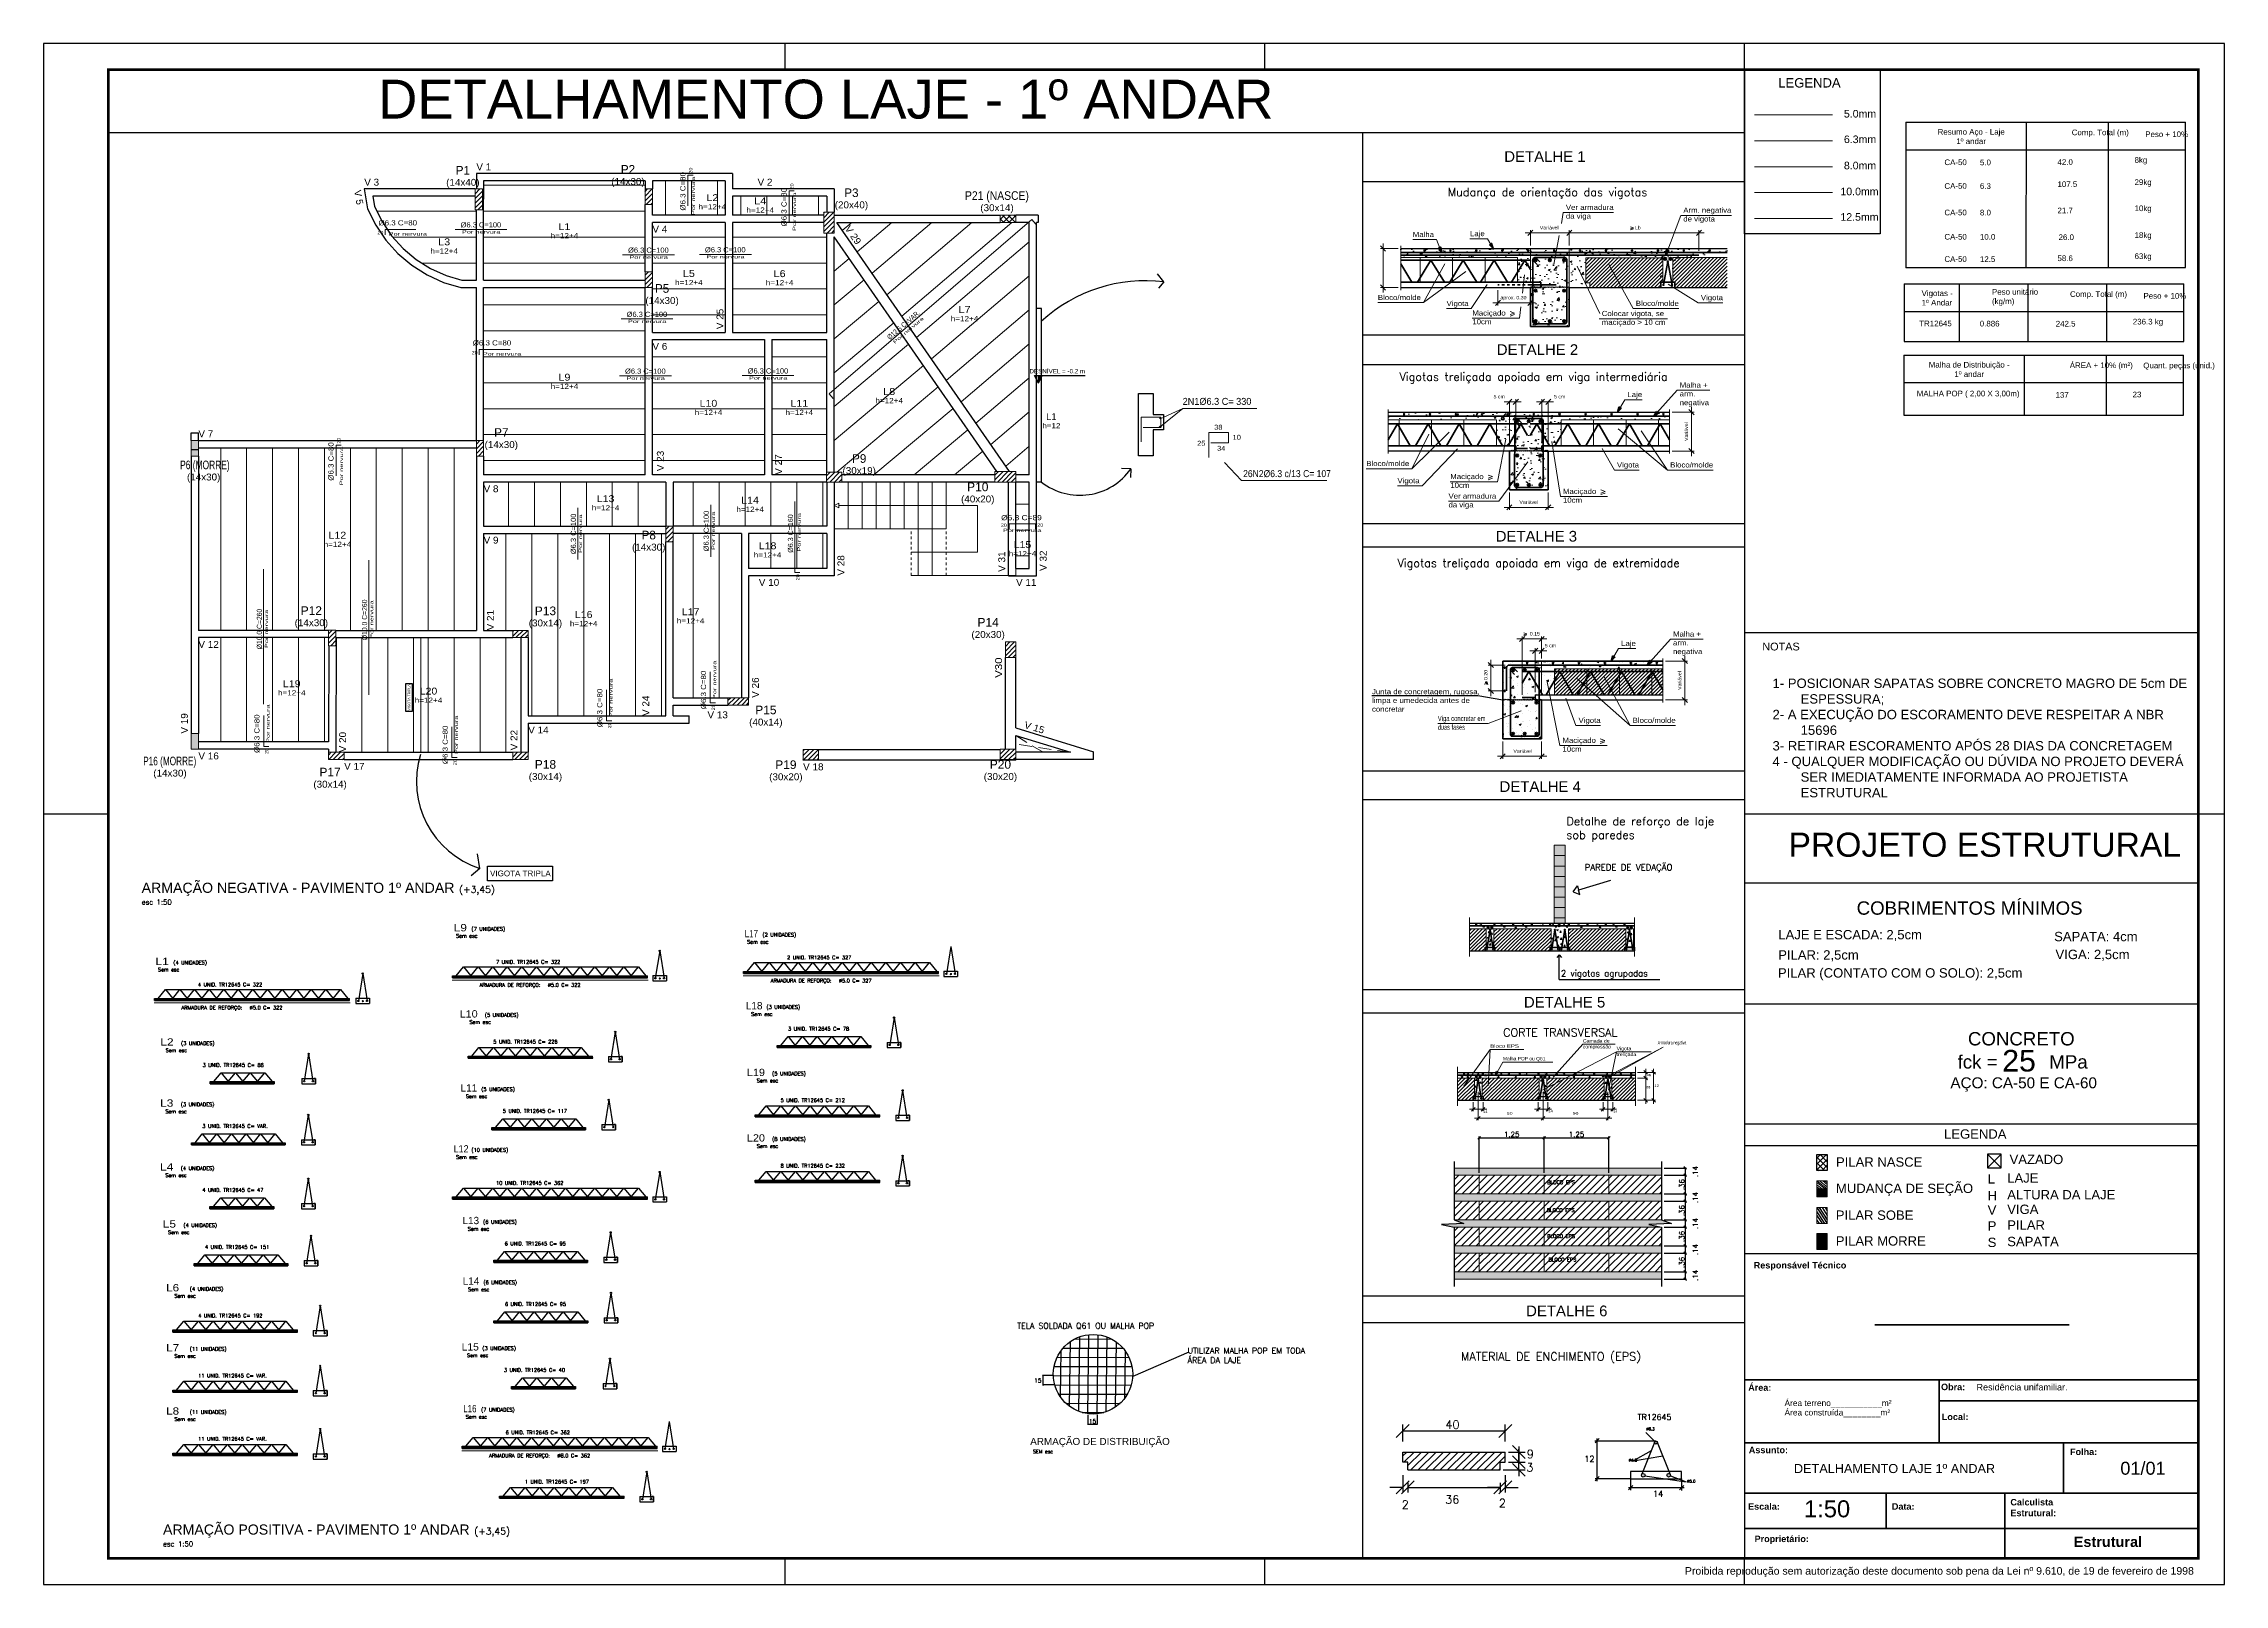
# Model space of a CAD drawing. Header units: millimetres. Extents: x 480 to 1615, y -207 to 251.
# Drawn here: x 770 to 854.1, y -144.5 to -85.1 of the extents above; entities that cross this region are included whole.
import ezdxf
from ezdxf.enums import TextEntityAlignment as Align

# ---------------------------------------------------------------- set-up
doc = ezdxf.new("R2010")
doc.units = ezdxf.units.MM
for name, pattern in [('CYPE_PUNTO', [0.075, 0, -0.075]), ('DASHDOT', [18.5, 12, -3, 0.5, -3]), ('DASHED2', [0.0625, 0.041667, -0.020833]), ('TRAZO_HUECO', [0.75, 0.5, -0.25])]:
    doc.linetypes.add(name, pattern=pattern)
for name, color, linetype, lineweight in [('0-CYPE0', 10, 'Continuous', 13), ('0-CYPE1', 2, 'Continuous', 18), ('0-CYPE2', 140, 'Continuous', 35), ('0-CYPE3', 5, 'Continuous', 50), ('0-CYPE4', 6, 'Continuous', 70), ('ARM_LONGITUDINAL_Ø10', 33, 'Continuous', 9), ('ARM_LONGITUDINAL_Ø12_5', 34, 'Continuous', 9), ('ARM_LONGITUDINAL_Ø6_3', 31, 'Continuous', 9), ('ARM_LONGITUDINAL_Ø8', 32, 'Continuous', 9), ('ARM_TRANSVERSAL_Ø5', 120, 'Continuous', 9), ('ARM_TRANSVERSAL_Ø8', 32, 'Continuous', 9), ('ELE_COT_TEXTOS_COMPRIMENTO_PROJETADO', 8, 'Continuous', 0), ('ESC_CONTORNO_DA_ESCADA', 3, 'Continuous', 0), ('ESC_DEGRAU', 2, 'Continuous', 0), ('ESC_GEOMETRIA_APOIO', 2, 'Continuous', 0), ('ESC_LINHA_CENTRAL', 9, 'Continuous', 0), ('ESC_LINHA_DE_INTERRUPCAO_DOS_TRAMOS', 8, 'CYPE_PUNTO', 0), ('ESC_TEXTO_ARMADURA_LONGITUDINAL', 3, 'Continuous', 9), ('G-ANNO-TEXT', 231, 'Continuous', 30), ('LJ_NERV_PRE', 7, 'Continuous', 9), ('LJ_SIMB_ABER', 7, 'Continuous', 9), ('PA_NUM_ALTUR', 7, 'Continuous', 9), ('PILAR_CONCRETO', 2, 'Continuous', 20), ('PILAR_DIM', 4, 'Continuous', 15), ('PILAR_REF', 3, 'Continuous', 15), ('VIG_REF_VIGAS', 3, 'Continuous', 9)]:
    doc.layers.add(name, color=color, linetype=linetype, lineweight=lineweight)
for name, color, linetype in [('ARQ-FOLHA', 7, 'Continuous'), ('ARQ-TEXTO2', 2, 'Continuous'), ('ARQ-TEXTO4', 1, 'Continuous'), ('Camada 1', 7, 'Continuous'), ('COTA CYPE', 31, 'Continuous'), ('PDF_1', 7, 'Continuous'), ('PDF_PILAR_BETAO', 7, 'Continuous'), ('PDF_Text', 7, 'Continuous'), ('VIEWPORT', 1, 'Continuous')]:
    doc.layers.add(name, color=color, linetype=linetype)
doc.styles.add('ARIAL', font='arial.ttf')
doc.styles.add('Arial_1', font='arial.ttf')
doc.styles.add('Arial_2', font='arial.ttf', dxfattribs={"height": 5})
doc.styles.add('Arial_3', font='arial.ttf', dxfattribs={"height": 2.3})
doc.styles.add('Arial_B', font='arialbd.ttf', dxfattribs={"height": 0.1125})
doc.styles.add('Arial_B_1', font='arialbd.ttf', dxfattribs={"height": 4})
doc.styles.add('CYPETXT', font='arial.ttf', dxfattribs={"height": 0.2})
doc.styles.add('PDF Arial', font='arial.ttf')
doc.styles.add('ROMANS', font='romans.shx')
doc.styles.get("Standard").update_dxf_attribs({"font": 'arial.ttf'})
doc.styles.add('TQS_ARIAL', font='arial.ttf')
pattern_1 = [(45, (-2623.48951, -2597.07383), (-0.141421356, 0.141421356), [])]
pattern_2 = [(45, (6.35752, -178.32958), (-0.089802561, 0.089802561), [])]

# ---------------------------------------------------------------- blocks, each defined once
blk = doc.blocks.new('FOLHA A1')
at = {"layer": 'ARQ-FOLHA'}
for p, q in [((841, 0), (0, 0)), ((0, 0), (0, -594)), ((286, -10), (286, 0)), ((471, -10), (471, 0)), ((656, -10), (656, 0)), ((841, -594), (841, 0)), ((0, -297), (25, -297)), ((831, -297), (841, -297)), ((286, -594), (286, -584)), ((471, -594), (471, -584)), ((656, -594), (656, -584)), ((0, -594), (841, -594))]:
    blk.add_line(p, q, dxfattribs=at)
at = {"layer": 'ARQ-FOLHA', "const_width": 1}
blk.add_lwpolyline([(25, -10), (25, -584), (831, -584), (831, -10), (25, -10)], dxfattribs=at)
blk = doc.blocks.new('_OBLIQUE')
at = {"color": 0, "linetype": 'ByBlock'}
blk.add_line((-0.5, -0.5), (0.5, 0.5), dxfattribs=at)

msp = doc.modelspace()

# ---------------------------------------------------------------- hatches: boundary and pattern name
h = msp.add_hatch()
h.set_pattern_fill('ANSI31', color=256, scale=0.04)
h.set_pattern_definition(pattern_2)
h.paths.add_polyline_path([(800.834, -101.65), (800.234, -101.65), (800.234, -102.03), (800.834, -102.03)])
h.paths.add_polyline_path([(806.734, -101.63), (806.734, -102.03), (807.534, -102.03), (807.534, -101.63)])
h.paths.add_polyline_path([(800.534, -91.63), (800.134, -91.63), (800.134, -92.43), (800.534, -92.43)])
h.paths.add_polyline_path([(793.524, -90.73), (793.244, -90.73), (793.244, -91.33), (793.524, -91.33)])
h.paths.add_polyline_path([(793.524, -93.93), (793.244, -93.93), (793.244, -94.53), (793.524, -94.53)])
h.paths.add_polyline_path([(786.964, -90.73), (786.684, -90.73), (786.684, -91.53), (786.964, -91.53)])
h = msp.add_hatch()
h.set_pattern_fill('_USER', color=256, scale=0.1, angle=45, pattern_type=0)
h.set_pattern_definition([(45, (816.78634, -105.81453), (-0.0707107, 0.0707107), [])])
h.paths.add_polyline_path([(832.493, -93.39), (829.523, -93.39), (829.523, -94.351), (829.679, -94.351), (829.679, -94.528), (832.418, -94.528), (832.418, -94.328), (832.493, -94.328)])
h.paths.add_polyline_path([(834.97, -93.378), (833.141, -93.378), (832.88, -93.379), (832.88, -94.328), (832.946, -94.328), (832.946, -94.528), (834.97, -94.528)])
h = msp.add_hatch()
h.set_pattern_fill('ANGLE', color=256)
h.set_pattern_definition([(0, (11.0764, -177.613), (0, 6.985), [5.08, -1.905]), (90, (11.0764, -177.613), (-6.985, 4e-16), [5.08, -1.905])])
h.paths.add_polyline_path([(776.014, -100.43), (775.734, -100.43), (775.734, -101.03), (776.014, -101.03)])
h.paths.add_polyline_path([(776.014, -111.73), (775.734, -111.73), (775.734, -112.33), (776.014, -112.33)])
h = msp.add_hatch(color=256)
h.dxf.hatch_style = 1
h.paths.add_polyline_path([(776.014, -100.43), (775.734, -100.43), (775.734, -101.03), (776.014, -101.03)])
h.paths.add_polyline_path([(775.734, -112.33), (776.014, -112.33), (776.014, -111.73), (775.734, -111.73)])
h = msp.add_hatch()
h.set_pattern_fill('ANSI31', color=256, scale=0.04)
h.set_pattern_definition(pattern_2)
h.paths.add_polyline_path([(787.014, -100.43), (786.734, -100.43), (786.734, -101.03), (787.014, -101.03)])
h.paths.add_polyline_path([(781.314, -107.74), (781.034, -107.74), (781.034, -108.34), (781.314, -108.34)])
h.paths.add_polyline_path([(781.034, -112.45), (781.034, -112.73), (781.634, -112.73), (781.634, -112.45)])
h.paths.add_polyline_path([(788.734, -112.73), (788.734, -112.45), (788.134, -112.45), (788.134, -112.73)])
h = msp.add_hatch()
h.set_pattern_fill('ANSI31', color=256, scale=0.04)
h.set_pattern_definition(pattern_2)
h.paths.add_polyline_path([(788.134, -107.75), (788.134, -108.03), (788.734, -108.03), (788.734, -107.75)])
h.paths.add_polyline_path([(794.044, -104.33), (794.324, -104.33), (794.324, -103.73), (794.044, -103.73)])
h.paths.add_polyline_path([(797.234, -110.63), (797.234, -110.35), (796.434, -110.35), (796.434, -110.63)])
h.paths.add_polyline_path([(799.334, -112.34), (799.334, -112.74), (799.934, -112.74), (799.934, -112.34)])
h.paths.add_polyline_path([(806.934, -112.33), (806.934, -112.73), (807.534, -112.73), (807.534, -112.33)])
h.paths.add_polyline_path([(807.534, -108.192), (807.134, -108.192), (807.134, -108.792), (807.534, -108.792)])
h = msp.add_hatch()
h.set_pattern_fill('_USER', color=256, scale=0.1, angle=45, pattern_type=0)
h.set_pattern_definition([(45, (-877.87943, -1373.79242), (-0.070710678, 0.070710678), [])])
h.paths.add_polyline_path([(825.973, -119.253), (825.973, -119.967), (826.013, -119.967), (826.013, -120.11), (828.139, -120.11), (828.139, -119.967), (828.179, -119.967), (828.179, -119.253)])
h.paths.add_polyline_path([(828.853, -119.253), (828.853, -119.967), (828.893, -119.967), (828.893, -120.11), (831.019, -120.11), (831.019, -119.967), (831.059, -119.967), (831.059, -119.253)])
h.paths.add_polyline_path([(825.03, -119.253), (825.03, -120.11), (825.636, -120.11), (825.636, -119.967), (825.676, -119.967), (825.676, -119.253)])
h = msp.add_hatch(color=256)
edge = h.paths.add_edge_path()
edge.add_arc((793.803, -120.104), 0.0251, 0, 360)
h = msp.add_hatch(color=256)
edge = h.paths.add_edge_path()
edge.add_arc((782.35, -120.978), 0.0251, 0, 360)
h = msp.add_hatch(color=256)
edge = h.paths.add_edge_path()
edge.add_arc((804.858, -120.991), 0.0251, 0, 360)
h = msp.add_hatch(color=256)
edge = h.paths.add_edge_path()
edge.add_arc((805.194, -120.991), 0.0251, 0, 360)
h = msp.add_hatch(color=256)
edge = h.paths.add_edge_path()
edge.add_arc((793.635, -121.16), 0.0251, 0, 360)
h = msp.add_hatch(color=256)
edge = h.paths.add_edge_path()
edge.add_arc((793.971, -121.16), 0.0251, 0, 360)
h = msp.add_hatch(color=256)
edge = h.paths.add_edge_path()
edge.add_arc((782.182, -122.034), 0.0251, 0, 360)
h = msp.add_hatch(color=256)
edge = h.paths.add_edge_path()
edge.add_arc((782.518, -122.034), 0.0251, 0, 360)
h = msp.add_hatch(color=256)
edge = h.paths.add_edge_path()
edge.add_arc((802.841, -122.677), 0.0251, 0, 360)
h = msp.add_hatch(color=256)
edge = h.paths.add_edge_path()
edge.add_arc((792.091, -123.228), 0.0251, 0, 360)
h = msp.add_hatch(color=256)
edge = h.paths.add_edge_path()
edge.add_arc((780.262, -124.075), 0.0251, 0, 360)
h = msp.add_hatch(color=256)
edge = h.paths.add_edge_path()
edge.add_arc((791.923, -124.284), 0.0251, 0, 360)
h = msp.add_hatch(color=256)
edge = h.paths.add_edge_path()
edge.add_arc((792.259, -124.284), 0.0251, 0, 360)
h = msp.add_hatch(color=256)
edge = h.paths.add_edge_path()
edge.add_arc((802.673, -123.733), 0.0251, 0, 360)
h = msp.add_hatch(color=256)
edge = h.paths.add_edge_path()
edge.add_arc((803.009, -123.733), 0.0251, 0, 360)
h = msp.add_hatch(color=256)
edge = h.paths.add_edge_path()
edge.add_arc((780.094, -125.131), 0.0251, 0, 360)
h = msp.add_hatch(color=256)
edge = h.paths.add_edge_path()
edge.add_arc((780.43, -125.131), 0.0251, 0, 360)
h = msp.add_hatch()
h.set_pattern_fill('_USER', color=256, scale=0.1, angle=45, pattern_type=0)
h.set_pattern_definition([(45, (-887.20671, -1381.14478), (-0.070710678, 0.070710678), [])])
h.paths.add_polyline_path([(830.225, -125.008), (828.753, -125.008), (828.019, -125.387), (828.019, -125.722), (828.059, -125.722), (828.059, -125.865), (830.185, -125.865), (830.185, -125.722), (830.225, -125.722)])
h.paths.add_polyline_path([(828.753, -125.008), (828.019, -125.008), (828.019, -125.387)], flags=17)
h.paths.add_polyline_path([(831.437, -125.008), (830.521, -125.008), (830.521, -125.722), (830.562, -125.722), (830.562, -125.865), (831.437, -125.865)])
h.paths.add_polyline_path([(827.722, -125.008), (825.516, -125.008), (825.516, -125.722), (825.557, -125.722), (825.557, -125.865), (827.682, -125.865), (827.682, -125.722), (827.722, -125.722)])
h.paths.add_polyline_path([(825.22, -125.008), (824.573, -125.008), (824.573, -125.865), (825.179, -125.865), (825.179, -125.722), (825.22, -125.722)])
h = msp.add_hatch(color=256)
edge = h.paths.add_edge_path()
edge.add_arc((791.84, -125.847), 0.0251, 0, 360)
h = msp.add_hatch(color=256)
edge = h.paths.add_edge_path()
edge.add_arc((803.171, -125.485), 0.0251, 0, 360)
h = msp.add_hatch(color=256)
edge = h.paths.add_edge_path()
edge.add_arc((780.253, -126.43), 0.0251, 0, 360)
h = msp.add_hatch(color=256)
edge = h.paths.add_edge_path()
edge.add_arc((791.672, -126.903), 0.0251, 0, 360)
h = msp.add_hatch(color=256)
edge = h.paths.add_edge_path()
edge.add_arc((792.008, -126.903), 0.0251, 0, 360)
h = msp.add_hatch(color=256)
edge = h.paths.add_edge_path()
edge.add_arc((803.003, -126.541), 0.0251, 0, 360)
h = msp.add_hatch(color=256)
edge = h.paths.add_edge_path()
edge.add_arc((803.339, -126.541), 0.0251, 0, 360)
h = msp.add_hatch(color=256)
edge = h.paths.add_edge_path()
edge.add_arc((780.085, -127.486), 0.0251, 0, 360)
h = msp.add_hatch(color=256)
edge = h.paths.add_edge_path()
edge.add_arc((780.421, -127.486), 0.0251, 0, 360)
h = msp.add_hatch(color=256)
edge = h.paths.add_edge_path()
edge.add_arc((793.803, -128.63), 0.0251, 0, 360)
h = msp.add_hatch(color=256)
edge = h.paths.add_edge_path()
edge.add_arc((803.171, -128.01), 0.0251, 0, 360)
h = msp.add_hatch(color=256)
edge = h.paths.add_edge_path()
edge.add_arc((780.252, -128.892), 0.0251, 0, 360)
h = msp.add_hatch(color=256)
edge = h.paths.add_edge_path()
edge.add_arc((803.003, -129.066), 0.0251, 0, 360)
h = msp.add_hatch(color=256)
edge = h.paths.add_edge_path()
edge.add_arc((803.339, -129.066), 0.0251, 0, 360)
h = msp.add_hatch()
h.set_pattern_fill('_USER', color=256, scale=0.2, angle=45, pattern_type=0)
h.set_pattern_definition([(45, (-887.01507, -1380.20828), (-0.141421356, 0.141421356), [])])
h.paths.add_polyline_path([(824.442, -131.757), (824.442, -132.477), (825.411, -132.477), (825.411, -131.757)])
h.paths.add_polyline_path([(825.411, -130.757), (824.442, -130.757), (824.442, -131.477), (825.411, -131.477)])
h.paths.add_polyline_path([(825.411, -130.477), (825.411, -129.757), (824.442, -129.757), (824.442, -130.477)])
h.paths.add_polyline_path([(825.411, -128.757), (824.442, -128.757), (824.442, -129.477), (825.411, -129.477)])
h = msp.add_hatch()
h.set_pattern_fill('_USER', color=256, scale=0.2, angle=45, pattern_type=0)
h.set_pattern_definition(pattern_1)
h.paths.add_polyline_path([(827.911, -129.477), (827.911, -128.757), (825.411, -128.757), (825.411, -129.477)])
h.paths.add_polyline_path([(830.411, -129.477), (830.411, -128.757), (827.911, -128.757), (827.911, -129.477)])
h.paths.add_polyline_path([(825.411, -129.757), (825.411, -130.477), (827.911, -130.477), (827.911, -129.757)])
h.paths.add_polyline_path([(830.411, -130.477), (830.411, -129.757), (827.911, -129.757), (827.911, -130.477)])
h.paths.add_polyline_path([(825.411, -130.757), (825.411, -131.477), (827.911, -131.477), (827.911, -130.757)])
h.paths.add_polyline_path([(827.911, -130.757), (827.911, -131.477), (830.411, -131.477), (830.411, -130.757)])
h.paths.add_polyline_path([(830.411, -132.477), (830.411, -131.757), (827.911, -131.757), (827.911, -132.477)])
h.paths.add_polyline_path([(825.411, -131.757), (825.411, -132.477), (827.911, -132.477), (827.911, -131.757)])
h = msp.add_hatch(color=256)
h.dxf.hatch_style = 1
h.paths.add_polyline_path([(838.833, -129.588), (838.833, -129.28), (838.43, -129.28), (838.43, -129.588)])
h = msp.add_hatch(color=256)
edge = h.paths.add_edge_path()
edge.add_arc((780.084, -129.948), 0.0251, 0, 360)
h = msp.add_hatch(color=256)
edge = h.paths.add_edge_path()
edge.add_arc((780.42, -129.948), 0.0251, 0, 360)
h = msp.add_hatch(color=256)
edge = h.paths.add_edge_path()
edge.add_arc((793.635, -129.685), 0.0251, 0, 360)
h = msp.add_hatch(color=256)
edge = h.paths.add_edge_path()
edge.add_arc((793.971, -129.685), 0.0251, 0, 360)
h = msp.add_hatch(color=256)
edge = h.paths.add_edge_path()
edge.add_arc((780.355, -131.091), 0.0251, 0, 360)
h = msp.add_hatch(color=256)
edge = h.paths.add_edge_path()
edge.add_arc((791.913, -130.959), 0.0251, 0, 360)
h = msp.add_hatch(color=256)
h.dxf.hatch_style = 1
h.paths.add_polyline_path([(838.43, -131.612), (838.833, -131.612), (838.833, -130.996), (838.43, -130.996)])
h = msp.add_hatch(color=256)
edge = h.paths.add_edge_path()
edge.add_arc((791.745, -132.014), 0.0251, 0, 360)
h = msp.add_hatch(color=256)
edge = h.paths.add_edge_path()
edge.add_arc((792.081, -132.014), 0.0251, 0, 360)
h = msp.add_hatch(color=256)
edge = h.paths.add_edge_path()
edge.add_arc((780.187, -132.147), 0.0251, 0, 360)
h = msp.add_hatch(color=256)
edge = h.paths.add_edge_path()
edge.add_arc((780.523, -132.147), 0.0251, 0, 360)
h = msp.add_hatch(color=256)
edge = h.paths.add_edge_path()
edge.add_arc((791.922, -133.291), 0.0251, 0, 360)
h = msp.add_hatch(color=256)
edge = h.paths.add_edge_path()
edge.add_arc((780.711, -133.787), 0.0251, 0, 360)
h = msp.add_hatch(color=256)
edge = h.paths.add_edge_path()
edge.add_arc((791.754, -134.347), 0.0251, 0, 360)
h = msp.add_hatch(color=256)
edge = h.paths.add_edge_path()
edge.add_arc((792.09, -134.347), 0.0251, 0, 360)
h = msp.add_hatch(color=256)
edge = h.paths.add_edge_path()
edge.add_arc((780.543, -134.843), 0.0251, 0, 360)
h = msp.add_hatch(color=256)
edge = h.paths.add_edge_path()
edge.add_arc((780.879, -134.843), 0.0251, 0, 360)
h = msp.add_hatch(color=256)
edge = h.paths.add_edge_path()
edge.add_arc((780.711, -136.103), 0.0251, 0, 360)
h = msp.add_hatch(color=256)
edge = h.paths.add_edge_path()
edge.add_arc((791.883, -135.831), 0.0251, 0, 360)
h = msp.add_hatch(color=256)
edge = h.paths.add_edge_path()
edge.add_arc((791.715, -136.887), 0.0251, 0, 360)
h = msp.add_hatch(color=256)
edge = h.paths.add_edge_path()
edge.add_arc((792.051, -136.887), 0.0251, 0, 360)
h = msp.add_hatch(color=256)
edge = h.paths.add_edge_path()
edge.add_arc((780.543, -137.159), 0.0251, 0, 360)
h = msp.add_hatch(color=256)
edge = h.paths.add_edge_path()
edge.add_arc((780.879, -137.159), 0.0251, 0, 360)
h = msp.add_hatch(color=256)
edge = h.paths.add_edge_path()
edge.add_arc((780.711, -138.538), 0.0251, 0, 360)
h = msp.add_hatch(color=256)
edge = h.paths.add_edge_path()
edge.add_arc((780.543, -139.594), 0.0251, 0, 360)
h = msp.add_hatch(color=256)
edge = h.paths.add_edge_path()
edge.add_arc((780.879, -139.594), 0.0251, 0, 360)
h = msp.add_hatch(color=256)
edge = h.paths.add_edge_path()
edge.add_arc((794.005, -139.303), 0.0251, 0, 360)
h = msp.add_hatch(color=256)
edge = h.paths.add_edge_path()
edge.add_arc((794.341, -139.303), 0.0251, 0, 360)
h = msp.add_hatch()
h.set_pattern_fill('_USER', color=254, scale=0.2, angle=45, pattern_type=0)
h.set_pattern_definition([(45, (-705.57953, -1376.0049), (-0.141421356, 0.141421356), [])])
h.paths.add_polyline_path([(826.218, -139.817), (826.415, -139.817), (826.415, -139.425), (822.459, -139.425), (822.459, -139.817), (822.656, -139.817), (822.656, -140.114), (826.218, -140.114)])
h = msp.add_hatch(color=101)
h.dxf.hatch_style = 1
h.paths.add_polyline_path([(831.664, -140.322, 1), (831.804, -140.322, 1)])
h.paths.add_polyline_path([(832.168, -139.062, 1), (832.28, -139.062, 1)])
h.paths.add_polyline_path([(832.778, -140.293, 0.803328), (832.644, -140.322, 1), (832.784, -140.322, 0.083664), (832.78, -140.299)])
h = msp.add_hatch(color=256)
edge = h.paths.add_edge_path()
edge.add_arc((793.304, -140.191), 0.0251, 0, 360)
h = msp.add_hatch(color=256)
edge = h.paths.add_edge_path()
edge.add_arc((793.136, -141.247), 0.0251, 0, 360)
h = msp.add_hatch(color=256)
edge = h.paths.add_edge_path()
edge.add_arc((793.472, -141.247), 0.0251, 0, 360)
at = {"layer": '0-CYPE0'}
h = msp.add_hatch(dxfattribs=at)
h.set_pattern_fill('ID9', color=256, style=0, pattern_type=2)
h.set_pattern_definition([(50.00002, (722.6395, -239.9404), (0.71726, -0.06275), [0.075, -0.825]), (355, (722.6395, -239.9404), (-0.13875, 0.75219), [0.06, -0.66]), (100.4514, (722.69925, -239.94565), (0.57851, 0.68944), [0.06374, -0.70114]), (46.1842, (722.6395, -239.7404), (1.06724, -0.16552), [0.1125, -1.2375]), (96.6356, (722.7284, -239.7542), (0.934665, 0.97412), [0.09561, -1.051715]), (351.1842, (722.6395, -239.7404), (0.93466, 0.97412), [0.09, -0.99]), (21, (722.7395, -239.7904), (0.596905, -0.40262), [0.075, -0.825]), (326, (722.7395, -239.7904), (0.243315, 0.72515), [0.06, -0.66]), (71.4514, (722.7892, -239.824), (0.840225, 0.32253), [0.06374, -0.70114]), (37.49997, (722.63948, -239.94042), (0.01216, 0.332895), [0, -0.652, 0, -0.67, 0, -0.6625]), (7.50002, (722.63948, -239.94042), (0.26307, 0.39441), [0, -0.382, 0, -0.637, 0, -0.2525]), (327.49998, (722.41648, -239.94042), (0.53382, -0.022555), [0, -0.25, 0, -0.78, 0, -1.035]), (317.49998, (722.3165, -239.9404), (0.583185, 0.100105), [0, -0.325, 0, -0.518, 0, -0.735])])
h.paths.add_polyline_path([(834.97, -93.028), (822.382, -93.028), (822.382, -93.378), (826.882, -93.378), (826.882, -94.328), (827.382, -94.328), (827.382, -96.028), (828.882, -96.028), (828.882, -94.528), (829.505, -94.528), (829.371, -94.347), (829.337, -94.125), (829.439, -94.074), (829.576, -93.322), (832.227, -93.356), (832.381, -93.8), (832.381, -94.091), (832.5, -94.193), (832.5, -93.356), (832.876, -93.339), (832.808, -93.8), (832.876, -94.005), (832.911, -94.091), (833.099, -93.373), (834.98, -93.356)], flags=0)
h = msp.add_hatch(dxfattribs=at)
h.set_pattern_fill('ID11', color=256, style=0, pattern_type=2)
h.set_pattern_definition([(50.00002, (701.76784, -244.8492), (0.71726, -0.06275), [0.075, -0.825]), (355, (701.76784, -244.8492), (-0.13875, 0.75219), [0.06, -0.66]), (100.4514, (701.8276, -244.85445), (0.57851, 0.68944), [0.06374, -0.70114]), (46.1842, (701.7678, -244.6492), (1.06724, -0.16552), [0.1125, -1.2375]), (96.6356, (701.8568, -244.663), (0.934665, 0.97412), [0.09561, -1.051715]), (351.1842, (701.7678, -244.6492), (0.93466, 0.97412), [0.09, -0.99]), (21, (701.86784, -244.6992), (0.596905, -0.40262), [0.075, -0.825]), (326, (701.86784, -244.6992), (0.243315, 0.72515), [0.06, -0.66]), (71.4514, (701.9176, -244.7328), (0.840225, 0.32253), [0.06374, -0.70114]), (37.49997, (701.76784, -244.84922), (0.01216, 0.332895), [0, -0.652, 0, -0.67, 0, -0.6625]), (7.50002, (701.76784, -244.8492), (0.26307, 0.39441), [0, -0.382, 0, -0.637, 0, -0.2525]), (327.49998, (701.54484, -244.84922), (0.53382, -0.022555), [0, -0.25, 0, -0.78, 0, -1.035]), (317.49998, (701.44484, -244.8492), (0.583185, 0.100105), [0, -0.325, 0, -0.518, 0, -0.735])])
h.paths.add_polyline_path([(832.501, -99.412), (832.501, -99.409), (832.502, -99.407), (832.503, -99.404), (832.505, -99.402), (832.507, -99.401), (832.51, -99.4), (832.512, -99.399), (832.515, -99.399), (832.517, -99.4), (832.52, -99.401), (832.522, -99.402), (832.524, -99.404), (832.525, -99.407), (832.526, -99.409), (832.526, -99.412), (832.526, -99.414), (832.525, -99.417), (832.524, -99.419), (832.522, -99.421), (832.52, -99.423), (832.517, -99.424), (832.515, -99.424), (832.512, -99.424), (832.51, -99.424), (832.507, -99.423), (832.505, -99.421), (832.503, -99.419), (832.502, -99.417), (832.501, -99.414)], flags=0)
h.paths.add_polyline_path([(832.745, -99.335), (832.283, -99.335), (832.146, -99.487), (832.745, -99.487)], flags=0)
h.paths.add_polyline_path([(828.564, -99.335), (828.071, -99.335), (828.071, -99.487), (828.417, -99.487)], flags=0)
h.paths.add_polyline_path([(828.571, -99.635), (832.745, -99.635), (832.745, -99.487), (828.417, -99.487), (828.338, -99.569), (828.341, -99.573), (828.344, -99.577), (828.345, -99.582), (828.346, -99.587), (828.345, -99.592), (828.343, -99.597), (828.341, -99.601), (828.337, -99.605), (828.333, -99.608), (828.328, -99.611), (828.323, -99.612), (828.318, -99.612), (828.313, -99.611), (828.308, -99.608), (828.304, -99.605), (828.3, -99.601), (828.298, -99.597), (828.296, -99.592), (828.296, -99.587), (828.296, -99.581), (828.298, -99.576), (828.3, -99.572), (828.304, -99.568), (828.308, -99.565), (828.313, -99.563), (828.318, -99.562), (828.324, -99.562), (828.329, -99.563), (828.334, -99.566), (828.338, -99.569), (828.417, -99.487), (828.071, -99.487), (828.071, -99.787), (828.571, -99.787)], flags=0)
h.paths.add_polyline_path([(828.571, -99.787), (828.071, -99.787), (828.071, -100.549), (828.12, -100.635), (828.33, -100.635), (828.571, -100.218)], flags=0)
h.paths.add_polyline_path([(828.071, -99.787), (827.871, -99.787), (827.871, -100.203), (828.071, -100.549)], flags=0)
h.paths.add_polyline_path([(828.071, -100.549), (827.871, -100.203), (827.871, -100.635), (828.071, -100.635)], flags=0)
h.paths.add_polyline_path([(827.796, -102.135), (827.795, -102.14), (827.794, -102.145), (827.791, -102.149), (827.788, -102.153), (827.783, -102.156), (827.779, -102.159), (827.774, -102.16), (827.768, -102.16), (827.763, -102.159), (827.758, -102.156), (827.754, -102.153), (827.751, -102.149), (827.748, -102.145), (827.747, -102.14), (827.746, -102.135), (827.747, -102.13), (827.748, -102.125), (827.751, -102.12), (827.754, -102.116), (827.758, -102.113), (827.763, -102.111), (827.768, -102.11), (827.774, -102.11), (827.779, -102.111), (827.783, -102.113), (827.788, -102.116), (827.791, -102.12), (827.794, -102.125), (827.795, -102.13)], flags=0)
h.paths.add_polyline_path([(826.896, -102.135), (826.895, -102.14), (826.894, -102.145), (826.891, -102.149), (826.887, -102.153), (826.883, -102.156), (826.878, -102.159), (826.873, -102.16), (826.868, -102.16), (826.863, -102.159), (826.858, -102.156), (826.854, -102.153), (826.851, -102.149), (826.848, -102.145), (826.846, -102.14), (826.846, -102.135), (826.846, -102.13), (826.848, -102.125), (826.851, -102.12), (826.854, -102.116), (826.858, -102.113), (826.863, -102.111), (826.868, -102.11), (826.873, -102.11), (826.878, -102.111), (826.883, -102.113), (826.887, -102.116), (826.891, -102.12), (826.894, -102.125), (826.895, -102.13)], flags=0)
h.paths.add_polyline_path([(827.345, -102.135), (827.345, -102.14), (827.343, -102.145), (827.341, -102.149), (827.337, -102.153), (827.333, -102.156), (827.328, -102.159), (827.323, -102.16), (827.318, -102.16), (827.313, -102.159), (827.308, -102.156), (827.304, -102.153), (827.3, -102.149), (827.298, -102.145), (827.296, -102.14), (827.295, -102.135), (827.296, -102.13), (827.298, -102.125), (827.3, -102.12), (827.304, -102.116), (827.308, -102.113), (827.313, -102.111), (827.318, -102.11), (827.323, -102.11), (827.328, -102.111), (827.333, -102.113), (827.337, -102.116), (827.341, -102.12), (827.343, -102.125), (827.345, -102.13)], flags=0)
h.paths.add_polyline_path([(827.796, -101.01), (827.795, -101.015), (827.794, -101.02), (827.791, -101.024), (827.788, -101.028), (827.783, -101.031), (827.779, -101.034), (827.774, -101.035), (827.768, -101.035), (827.763, -101.034), (827.758, -101.031), (827.754, -101.028), (827.751, -101.024), (827.748, -101.02), (827.747, -101.015), (827.746, -101.01), (827.747, -101.005), (827.748, -101), (827.751, -100.995), (827.754, -100.991), (827.758, -100.988), (827.763, -100.986), (827.768, -100.985), (827.774, -100.985), (827.779, -100.986), (827.783, -100.988), (827.788, -100.991), (827.791, -100.995), (827.794, -101), (827.795, -101.005)], flags=0)
h.paths.add_polyline_path([(826.896, -101.01), (826.895, -101.015), (826.894, -101.02), (826.891, -101.024), (826.887, -101.028), (826.883, -101.031), (826.878, -101.034), (826.873, -101.035), (826.868, -101.035), (826.863, -101.034), (826.858, -101.031), (826.854, -101.028), (826.851, -101.024), (826.848, -101.02), (826.846, -101.015), (826.846, -101.01), (826.846, -101.005), (826.848, -101), (826.851, -100.995), (826.854, -100.991), (826.858, -100.988), (826.863, -100.986), (826.868, -100.985), (826.873, -100.985), (826.878, -100.986), (826.883, -100.988), (826.887, -100.991), (826.891, -100.995), (826.894, -101), (826.895, -101.005)], flags=0)
h.paths.add_polyline_path([(827.011, -99.787), (826.571, -100.549), (826.571, -100.635), (826.821, -100.635), (826.821, -100.835), (826.571, -100.835), (826.571, -102.335), (828.071, -102.335), (828.071, -100.835), (827.821, -100.835), (827.821, -100.635), (828.071, -100.635), (828.071, -100.549), (827.63, -99.787), (827.371, -100.237), (827.371, -99.587), (827.271, -99.587), (827.271, -100.237)], flags=0)
h.paths.add_polyline_path([(827.011, -99.787), (826.82, -99.787), (826.82, -100.116)], flags=0)
h.paths.add_polyline_path([(826.896, -99.687), (826.895, -99.692), (826.893, -99.697), (826.891, -99.701), (826.887, -99.705), (826.883, -99.708), (826.878, -99.71), (826.873, -99.711), (826.868, -99.711), (826.863, -99.71), (826.858, -99.708), (826.854, -99.705), (826.85, -99.701), (826.848, -99.697), (826.846, -99.692), (826.846, -99.687), (826.846, -99.681), (826.848, -99.676), (826.85, -99.672), (826.854, -99.668), (826.858, -99.665), (826.863, -99.663), (826.868, -99.662), (826.873, -99.662), (826.878, -99.663), (826.883, -99.665), (826.887, -99.668), (826.891, -99.672), (826.893, -99.676), (826.895, -99.681)], flags=0)
h.paths.add_polyline_path([(827.271, -99.487), (826.82, -99.487), (826.82, -99.743), (826.865, -99.787), (827.271, -99.787)], flags=0)
h.paths.add_polyline_path([(827.821, -99.487), (827.371, -99.487), (827.371, -99.587), (827.796, -99.587), (827.821, -99.591)], flags=0)
h.paths.add_polyline_path([(827.821, -99.591), (827.796, -99.587), (827.371, -99.587), (827.371, -99.787), (827.821, -99.787)], flags=0)
h.paths.add_polyline_path([(828.071, -99.487), (827.821, -99.487), (827.821, -99.591), (827.835, -99.598), (827.847, -99.607), (827.857, -99.619), (827.865, -99.633), (827.869, -99.648), (827.87, -99.664), (827.871, -99.787), (828.071, -99.787)], flags=0)
h.paths.add_polyline_path([(828.071, -99.335), (827.821, -99.335), (827.821, -99.487), (828.071, -99.487)], flags=0)
h.paths.add_polyline_path([(827.526, -99.412), (827.526, -99.414), (827.525, -99.417), (827.524, -99.419), (827.522, -99.421), (827.52, -99.423), (827.517, -99.424), (827.515, -99.424), (827.512, -99.424), (827.51, -99.424), (827.507, -99.423), (827.505, -99.421), (827.503, -99.419), (827.502, -99.417), (827.501, -99.414), (827.501, -99.412), (827.501, -99.409), (827.502, -99.407), (827.503, -99.404), (827.505, -99.402), (827.507, -99.401), (827.51, -99.4), (827.512, -99.399), (827.515, -99.399), (827.517, -99.4), (827.52, -99.401), (827.522, -99.402), (827.524, -99.404), (827.525, -99.407), (827.526, -99.409)], flags=0)
h.paths.add_polyline_path([(827.821, -99.335), (827.371, -99.335), (827.371, -99.487), (827.821, -99.487)], flags=0)
h.paths.add_polyline_path([(827.371, -99.335), (827.271, -99.335), (827.271, -99.487), (827.371, -99.487)], flags=0)
h.paths.add_polyline_path([(827.271, -99.335), (826.82, -99.335), (826.82, -99.487), (827.271, -99.487)], flags=0)
h.paths.add_polyline_path([(826.82, -99.335), (826.571, -99.335), (826.571, -99.487), (826.82, -99.487)], flags=0)
h.paths.add_polyline_path([(826.776, -99.69), (826.772, -99.676), (826.771, -99.662), (826.772, -99.646), (826.777, -99.632), (826.784, -99.618), (826.794, -99.607), (826.807, -99.598), (826.82, -99.591), (826.82, -99.487), (826.571, -99.487), (826.571, -99.787), (826.776, -99.787)], flags=0)
h.paths.add_polyline_path([(826.776, -99.787), (826.571, -99.787), (826.571, -100.549), (826.775, -100.195)], flags=0)
h.paths.add_polyline_path([(826.775, -100.195), (826.571, -100.549), (826.571, -100.635), (826.774, -100.635)], flags=0)
h.paths.add_polyline_path([(826.071, -100.218), (826.071, -100.635), (826.311, -100.635)], flags=0)
h.paths.add_polyline_path([(826.571, -99.787), (826.071, -99.787), (826.071, -100.218), (826.311, -100.635), (826.521, -100.635), (826.571, -100.549)], flags=0)
h.paths.add_polyline_path([(826.501, -99.412), (826.501, -99.409), (826.502, -99.407), (826.503, -99.404), (826.505, -99.402), (826.507, -99.401), (826.51, -99.4), (826.512, -99.399), (826.515, -99.399), (826.517, -99.4), (826.52, -99.401), (826.522, -99.402), (826.524, -99.404), (826.525, -99.407), (826.526, -99.409), (826.526, -99.412), (826.526, -99.414), (826.525, -99.417), (826.524, -99.419), (826.522, -99.421), (826.52, -99.423), (826.517, -99.424), (826.515, -99.424), (826.512, -99.424), (826.51, -99.424), (826.507, -99.423), (826.505, -99.421), (826.503, -99.419), (826.502, -99.417), (826.501, -99.414)], flags=0)
h.paths.add_polyline_path([(826.571, -99.335), (826.018, -99.335), (826.2, -99.487), (826.571, -99.487)], flags=0)
h.paths.add_polyline_path([(826.2, -99.487), (821.896, -99.487), (821.896, -99.635), (826.071, -99.635), (826.071, -99.787), (826.571, -99.787), (826.571, -99.487), (826.2, -99.487), (826.301, -99.571), (826.305, -99.567), (826.309, -99.564), (826.314, -99.563), (826.319, -99.562), (826.324, -99.562), (826.329, -99.563), (826.334, -99.565), (826.338, -99.569), (826.341, -99.572), (826.343, -99.577), (826.345, -99.582), (826.346, -99.587), (826.345, -99.592), (826.343, -99.597), (826.341, -99.601), (826.337, -99.605), (826.333, -99.608), (826.328, -99.611), (826.323, -99.612), (826.318, -99.612), (826.313, -99.611), (826.308, -99.608), (826.304, -99.605), (826.3, -99.601), (826.298, -99.597), (826.296, -99.592), (826.296, -99.587), (826.296, -99.581), (826.298, -99.576), (826.301, -99.571)], flags=0)
h.paths.add_polyline_path([(825.501, -99.412), (825.501, -99.409), (825.502, -99.407), (825.503, -99.404), (825.505, -99.402), (825.507, -99.401), (825.51, -99.4), (825.512, -99.399), (825.515, -99.399), (825.517, -99.4), (825.52, -99.401), (825.522, -99.402), (825.524, -99.404), (825.525, -99.407), (825.526, -99.409), (825.526, -99.412), (825.526, -99.414), (825.525, -99.417), (825.524, -99.419), (825.522, -99.421), (825.52, -99.423), (825.517, -99.424), (825.515, -99.424), (825.512, -99.424), (825.51, -99.424), (825.507, -99.423), (825.505, -99.421), (825.503, -99.419), (825.502, -99.417), (825.501, -99.414)], flags=0)
h.paths.add_polyline_path([(824.501, -99.412), (824.501, -99.409), (824.502, -99.407), (824.503, -99.404), (824.505, -99.402), (824.507, -99.401), (824.51, -99.4), (824.512, -99.399), (824.515, -99.399), (824.517, -99.4), (824.52, -99.401), (824.522, -99.402), (824.524, -99.404), (824.525, -99.407), (824.526, -99.409), (824.526, -99.412), (824.526, -99.414), (824.525, -99.417), (824.524, -99.419), (824.522, -99.421), (824.52, -99.423), (824.517, -99.424), (824.515, -99.424), (824.512, -99.424), (824.51, -99.424), (824.507, -99.423), (824.505, -99.421), (824.503, -99.419), (824.502, -99.417), (824.501, -99.414)], flags=0)
h.paths.add_polyline_path([(823.501, -99.412), (823.501, -99.409), (823.502, -99.407), (823.503, -99.404), (823.505, -99.402), (823.507, -99.401), (823.51, -99.4), (823.512, -99.399), (823.515, -99.399), (823.517, -99.4), (823.52, -99.401), (823.522, -99.402), (823.524, -99.404), (823.525, -99.407), (823.526, -99.409), (823.526, -99.412), (823.526, -99.414), (823.525, -99.417), (823.524, -99.419), (823.522, -99.421), (823.52, -99.423), (823.517, -99.424), (823.515, -99.424), (823.512, -99.424), (823.51, -99.424), (823.507, -99.423), (823.505, -99.421), (823.503, -99.419), (823.502, -99.417), (823.501, -99.414)], flags=0)
h.paths.add_polyline_path([(822.501, -99.412), (822.501, -99.409), (822.502, -99.407), (822.503, -99.404), (822.505, -99.402), (822.507, -99.401), (822.51, -99.4), (822.512, -99.399), (822.515, -99.399), (822.517, -99.4), (822.52, -99.401), (822.522, -99.402), (822.524, -99.404), (822.525, -99.407), (822.526, -99.409), (822.526, -99.412), (822.526, -99.414), (822.525, -99.417), (822.524, -99.419), (822.522, -99.421), (822.52, -99.423), (822.517, -99.424), (822.515, -99.424), (822.512, -99.424), (822.51, -99.424), (822.507, -99.423), (822.505, -99.421), (822.503, -99.419), (822.502, -99.417), (822.501, -99.414)], flags=0)
h.paths.add_polyline_path([(826.018, -99.335), (821.896, -99.335), (821.896, -99.487), (826.2, -99.487)], flags=0)
at = {"layer": '0-CYPE1'}
h = msp.add_hatch(dxfattribs=at)
h.set_pattern_fill('_USER', color=256, scale=0.2, angle=45, pattern_type=0)
h.set_pattern_definition(pattern_1)
h.paths.add_polyline_path([(832.442, -132.477), (832.442, -131.757), (830.411, -131.757), (830.411, -132.477)])
h.paths.add_polyline_path([(832.442, -131.477), (832.442, -130.757), (830.411, -130.757), (830.411, -131.477)])
h.paths.add_polyline_path([(832.442, -130.477), (832.442, -129.757), (830.411, -129.757), (830.411, -130.477)])
h.paths.add_polyline_path([(832.442, -129.477), (832.442, -128.757), (830.411, -128.757), (830.411, -129.477)])
at = {"layer": '0-CYPE2'}
h = msp.add_hatch(color=256, dxfattribs=at)
edge = h.paths.add_edge_path()
edge.add_arc((823.3, -93.103), 0.025, 0, 360)
for points in [[(823.833, -93.009), (823.951, -93.178), (823.927, -92.973)], [(825.801, -92.882), (825.946, -93.028), (825.887, -92.831)], [(832.623, -93.073), (832.599, -93.278), (832.716, -93.109)], [(830.795, -99.137), (830.736, -99.335), (830.881, -99.189)], [(832.243, -99.305), (832.146, -99.487), (832.317, -99.371)], [(830.553, -108.735), (830.493, -108.932), (830.639, -108.786)], [(831.986, -108.902), (831.89, -109.084), (832.06, -108.969)], [(826.078, -124.758), (826.039, -124.9), (826.14, -124.793)]]:
    msp.add_hatch(color=256, dxfattribs=at).paths.add_polyline_path(points)
h = msp.add_hatch(color=256, dxfattribs=at)
edge = h.paths.add_edge_path()
edge.add_arc((824.3, -93.103), 0.025, 0, 360)
h = msp.add_hatch(color=256, dxfattribs=at)
edge = h.paths.add_edge_path()
edge.add_arc((825.3, -93.103), 0.025, 0, 360)
h = msp.add_hatch(color=256, dxfattribs=at)
edge = h.paths.add_edge_path()
edge.add_arc((826.3, -93.103), 0.025, 0, 360)
h = msp.add_hatch(color=256, dxfattribs=at)
edge = h.paths.add_edge_path()
edge.add_arc((827.3, -93.103), 0.025, 0, 360)
h = msp.add_hatch(color=256, dxfattribs=at)
edge = h.paths.add_edge_path()
edge.add_arc((828.3, -93.103), 0.025, 0, 360)
h = msp.add_hatch(color=256, dxfattribs=at)
edge = h.paths.add_edge_path()
edge.add_arc((829.3, -93.103), 0.025, 0, 360)
h = msp.add_hatch(color=256, dxfattribs=at)
edge = h.paths.add_edge_path()
edge.add_arc((830.3, -93.103), 0.025, 0, 360)
h = msp.add_hatch(color=256, dxfattribs=at)
edge = h.paths.add_edge_path()
edge.add_arc((831.3, -93.103), 0.025, 0, 360)
h = msp.add_hatch(color=256, dxfattribs=at)
edge = h.paths.add_edge_path()
edge.add_arc((832.3, -93.103), 0.025, 0, 360)
h = msp.add_hatch(color=256, dxfattribs=at)
edge = h.paths.add_edge_path()
edge.add_arc((833.3, -93.103), 0.025, 0, 360)
h = msp.add_hatch(color=256, dxfattribs=at)
edge = h.paths.add_edge_path()
edge.add_arc((834.3, -93.103), 0.025, 0, 360)
h = msp.add_hatch(color=256, dxfattribs=at)
edge = h.paths.add_edge_path()
edge.add_arc((827.582, -93.478), 0.05, 0, 360)
h = msp.add_hatch(color=256, dxfattribs=at)
edge = h.paths.add_edge_path()
edge.add_arc((828.132, -93.478), 0.05, 0, 360)
h = msp.add_hatch(color=256, dxfattribs=at)
edge = h.paths.add_edge_path()
edge.add_arc((828.682, -93.478), 0.05, 0, 360)
h = msp.add_hatch(color=256, dxfattribs=at)
edge = h.paths.add_edge_path()
edge.add_arc((832.582, -93.428), 0.05, 0, 360)
h = msp.add_hatch(color=256, dxfattribs=at)
edge = h.paths.add_edge_path()
edge.add_arc((832.682, -93.528), 0.025, 0, 360)
h = msp.add_hatch(color=256, dxfattribs=at)
edge = h.paths.add_edge_path()
edge.add_arc((832.782, -93.428), 0.05, 0, 360)
h = msp.add_hatch(color=256, dxfattribs=at)
edge = h.paths.add_edge_path()
edge.add_arc((827.582, -94.653), 0.05, 0, 360)
h = msp.add_hatch(color=256, dxfattribs=at)
edge = h.paths.add_edge_path()
edge.add_arc((828.682, -94.653), 0.05, 0, 360)
h = msp.add_hatch(color=256, dxfattribs=at)
edge = h.paths.add_edge_path()
edge.add_arc((832.515, -94.428), 0.025, 0, 360)
h = msp.add_hatch(color=256, dxfattribs=at)
edge = h.paths.add_edge_path()
edge.add_arc((832.849, -94.428), 0.025, 0, 360)
h = msp.add_hatch(color=256, dxfattribs=at)
edge = h.paths.add_edge_path()
edge.add_arc((827.582, -95.828), 0.05, 0, 360)
h = msp.add_hatch(color=256, dxfattribs=at)
edge = h.paths.add_edge_path()
edge.add_arc((828.132, -95.828), 0.05, 0, 360)
h = msp.add_hatch(color=256, dxfattribs=at)
edge = h.paths.add_edge_path()
edge.add_arc((828.682, -95.828), 0.05, 0, 360)
h = msp.add_hatch(color=256, dxfattribs=at)
edge = h.paths.add_edge_path()
edge.add_arc((822.514, -99.412), 0.025, 0, 360)
h = msp.add_hatch(color=256, dxfattribs=at)
edge = h.paths.add_edge_path()
edge.add_arc((823.514, -99.412), 0.025, 0, 360)
h = msp.add_hatch(color=256, dxfattribs=at)
edge = h.paths.add_edge_path()
edge.add_arc((824.514, -99.412), 0.025, 0, 360)
h = msp.add_hatch(color=256, dxfattribs=at)
edge = h.paths.add_edge_path()
edge.add_arc((825.514, -99.412), 0.025, 0, 360)
h = msp.add_hatch(color=256, dxfattribs=at)
edge = h.paths.add_edge_path()
edge.add_arc((826.514, -99.412), 0.025, 0, 360)
h = msp.add_hatch(color=256, dxfattribs=at)
edge = h.paths.add_edge_path()
edge.add_arc((826.871, -99.687), 0.05, 0, 360)
h = msp.add_hatch(color=256, dxfattribs=at)
edge = h.paths.add_edge_path()
edge.add_arc((827.32, -99.687), 0.05, 0, 360)
h = msp.add_hatch(color=256, dxfattribs=at)
edge = h.paths.add_edge_path()
edge.add_arc((827.514, -99.412), 0.025, 0, 360)
h = msp.add_hatch(color=256, dxfattribs=at)
edge = h.paths.add_edge_path()
edge.add_arc((827.771, -99.687), 0.05, 0, 360)
h = msp.add_hatch(color=256, dxfattribs=at)
edge = h.paths.add_edge_path()
edge.add_arc((828.514, -99.412), 0.025, 0, 360)
h = msp.add_hatch(color=256, dxfattribs=at)
edge = h.paths.add_edge_path()
edge.add_arc((829.514, -99.412), 0.025, 0, 360)
h = msp.add_hatch(color=256, dxfattribs=at)
edge = h.paths.add_edge_path()
edge.add_arc((830.514, -99.412), 0.025, 0, 360)
h = msp.add_hatch(color=256, dxfattribs=at)
edge = h.paths.add_edge_path()
edge.add_arc((831.514, -99.412), 0.025, 0, 360)
h = msp.add_hatch(color=256, dxfattribs=at)
edge = h.paths.add_edge_path()
edge.add_arc((832.514, -99.412), 0.025, 0, 360)
h = msp.add_hatch(color=256, dxfattribs=at)
edge = h.paths.add_edge_path()
edge.add_arc((826.871, -101.01), 0.05, 0, 360)
h = msp.add_hatch(color=256, dxfattribs=at)
edge = h.paths.add_edge_path()
edge.add_arc((827.771, -101.01), 0.05, 0, 360)
h = msp.add_hatch(color=256, dxfattribs=at)
edge = h.paths.add_edge_path()
edge.add_arc((826.871, -102.135), 0.05, 0, 360)
h = msp.add_hatch(color=256, dxfattribs=at)
edge = h.paths.add_edge_path()
edge.add_arc((827.32, -102.135), 0.05, 0, 360)
h = msp.add_hatch(color=256, dxfattribs=at)
edge = h.paths.add_edge_path()
edge.add_arc((827.771, -102.135), 0.05, 0, 360)
h = msp.add_hatch(color=256, dxfattribs=at)
edge = h.paths.add_edge_path()
edge.add_arc((826.389, -109.184), 0.025, 0, 360)
h = msp.add_hatch(color=256, dxfattribs=at)
edge = h.paths.add_edge_path()
edge.add_arc((826.714, -109.284), 0.05, 0, 360)
h = msp.add_hatch(color=256, dxfattribs=at)
edge = h.paths.add_edge_path()
edge.add_arc((827.164, -109.284), 0.05, 0, 360)
h = msp.add_hatch(color=256, dxfattribs=at)
edge = h.paths.add_edge_path()
edge.add_arc((827.257, -109.009), 0.025, 0, 360)
h = msp.add_hatch(color=256, dxfattribs=at)
edge = h.paths.add_edge_path()
edge.add_arc((827.614, -109.284), 0.05, 0, 360)
h = msp.add_hatch(color=256, dxfattribs=at)
edge = h.paths.add_edge_path()
edge.add_arc((828.257, -109.009), 0.025, 0, 360)
h = msp.add_hatch(color=256, dxfattribs=at)
edge = h.paths.add_edge_path()
edge.add_arc((829.257, -109.009), 0.025, 0, 360)
h = msp.add_hatch(color=256, dxfattribs=at)
edge = h.paths.add_edge_path()
edge.add_arc((830.257, -109.009), 0.025, 0, 360)
h = msp.add_hatch(color=256, dxfattribs=at)
edge = h.paths.add_edge_path()
edge.add_arc((831.257, -109.009), 0.025, 0, 360)
h = msp.add_hatch(color=256, dxfattribs=at)
edge = h.paths.add_edge_path()
edge.add_arc((832.257, -109.009), 0.025, 0, 360)
h = msp.add_hatch(color=256, dxfattribs=at)
edge = h.paths.add_edge_path()
edge.add_arc((826.389, -110.084), 0.025, 0, 360)
h = msp.add_hatch(color=256, dxfattribs=at)
edge = h.paths.add_edge_path()
edge.add_arc((826.714, -110.532), 0.05, 0, 360)
h = msp.add_hatch(color=256, dxfattribs=at)
edge = h.paths.add_edge_path()
edge.add_arc((827.614, -110.532), 0.05, 0, 360)
h = msp.add_hatch(color=256, dxfattribs=at)
edge = h.paths.add_edge_path()
edge.add_arc((826.714, -111.732), 0.05, 0, 360)
h = msp.add_hatch(color=256, dxfattribs=at)
edge = h.paths.add_edge_path()
edge.add_arc((827.164, -111.732), 0.05, 0, 360)
h = msp.add_hatch(color=256, dxfattribs=at)
edge = h.paths.add_edge_path()
edge.add_arc((827.614, -111.732), 0.05, 0, 360)
h = msp.add_hatch(color=256, dxfattribs=at)
edge = h.paths.add_edge_path()
edge.add_arc((825.288, -119.091), 0.0179, 0, 360)
h = msp.add_hatch(color=256, dxfattribs=at)
edge = h.paths.add_edge_path()
edge.add_arc((825.753, -119.216), 0.0358, 0, 360)
h = msp.add_hatch(color=256, dxfattribs=at)
edge = h.paths.add_edge_path()
edge.add_arc((825.825, -119.288), 0.0179, 0, 360)
h = msp.add_hatch(color=256, dxfattribs=at)
edge = h.paths.add_edge_path()
edge.add_arc((825.896, -119.216), 0.0358, 0, 360)
h = msp.add_hatch(color=256, dxfattribs=at)
edge = h.paths.add_edge_path()
edge.add_arc((826.003, -119.091), 0.0179, 0, 360)
h = msp.add_hatch(color=256, dxfattribs=at)
edge = h.paths.add_edge_path()
edge.add_arc((826.718, -119.091), 0.0179, 0, 360)
h = msp.add_hatch(color=256, dxfattribs=at)
edge = h.paths.add_edge_path()
edge.add_arc((827.433, -119.091), 0.0179, 0, 360)
h = msp.add_hatch(color=256, dxfattribs=at)
edge = h.paths.add_edge_path()
edge.add_arc((828.148, -119.091), 0.0179, 0, 360)
h = msp.add_hatch(color=256, dxfattribs=at)
edge = h.paths.add_edge_path()
edge.add_arc((828.327, -119.288), 0.0179, 0, 360)
h = msp.add_hatch(color=256, dxfattribs=at)
edge = h.paths.add_edge_path()
edge.add_arc((828.493, -119.129), 0.0358, 0, 360)
h = msp.add_hatch(color=256, dxfattribs=at)
edge = h.paths.add_edge_path()
edge.add_arc((828.705, -119.288), 0.0179, 0, 360)
h = msp.add_hatch(color=256, dxfattribs=at)
edge = h.paths.add_edge_path()
edge.add_arc((828.863, -119.091), 0.0179, 0, 360)
h = msp.add_hatch(color=256, dxfattribs=at)
edge = h.paths.add_edge_path()
edge.add_arc((829.578, -119.091), 0.0179, 0, 360)
h = msp.add_hatch(color=256, dxfattribs=at)
edge = h.paths.add_edge_path()
edge.add_arc((829.578, -119.091), 0.0179, 0, 360)
h = msp.add_hatch(color=256, dxfattribs=at)
edge = h.paths.add_edge_path()
edge.add_arc((830.293, -119.091), 0.0179, 0, 360)
h = msp.add_hatch(color=256, dxfattribs=at)
edge = h.paths.add_edge_path()
edge.add_arc((831.008, -119.091), 0.0179, 0, 360)
h = msp.add_hatch(color=256, dxfattribs=at)
edge = h.paths.add_edge_path()
edge.add_arc((831.136, -119.216), 0.0358, 0, 360)
h = msp.add_hatch(color=256, dxfattribs=at)
edge = h.paths.add_edge_path()
edge.add_arc((831.207, -119.288), 0.0179, 0, 360)
h = msp.add_hatch(color=256, dxfattribs=at)
edge = h.paths.add_edge_path()
edge.add_arc((831.279, -119.216), 0.0358, 0, 360)
h = msp.add_hatch(color=256, dxfattribs=at)
edge = h.paths.add_edge_path()
edge.add_arc((825.705, -120.038), 0.0179, 0, 360)
h = msp.add_hatch(color=256, dxfattribs=at)
edge = h.paths.add_edge_path()
edge.add_arc((825.944, -120.038), 0.0179, 0, 360)
h = msp.add_hatch(color=256, dxfattribs=at)
edge = h.paths.add_edge_path()
edge.add_arc((828.208, -120.038), 0.0179, 0, 360)
h = msp.add_hatch(color=256, dxfattribs=at)
edge = h.paths.add_edge_path()
edge.add_arc((828.447, -120.038), 0.0179, 0, 360)
h = msp.add_hatch(color=256, dxfattribs=at)
edge = h.paths.add_edge_path()
edge.add_arc((828.585, -120.038), 0.0179, 0, 360)
h = msp.add_hatch(color=256, dxfattribs=at)
edge = h.paths.add_edge_path()
edge.add_arc((828.824, -120.038), 0.0179, 0, 360)
h = msp.add_hatch(color=256, dxfattribs=at)
edge = h.paths.add_edge_path()
edge.add_arc((831.088, -120.038), 0.0179, 0, 360)
h = msp.add_hatch(color=256, dxfattribs=at)
edge = h.paths.add_edge_path()
edge.add_arc((831.327, -120.038), 0.0179, 0, 360)
h = msp.add_hatch(color=256, dxfattribs=at)
edge = h.paths.add_edge_path()
edge.add_arc((824.831, -124.847), 0.0179, 0, 360)
h = msp.add_hatch(color=256, dxfattribs=at)
edge = h.paths.add_edge_path()
edge.add_arc((825.297, -124.972), 0.0358, 0, 360)
h = msp.add_hatch(color=256, dxfattribs=at)
edge = h.paths.add_edge_path()
edge.add_arc((825.368, -125.043), 0.0179, 0, 360)
h = msp.add_hatch(color=256, dxfattribs=at)
edge = h.paths.add_edge_path()
edge.add_arc((825.44, -124.972), 0.0358, 0, 360)
h = msp.add_hatch(color=256, dxfattribs=at)
edge = h.paths.add_edge_path()
edge.add_arc((825.546, -124.847), 0.0179, 0, 360)
h = msp.add_hatch(color=256, dxfattribs=at)
edge = h.paths.add_edge_path()
edge.add_arc((826.261, -124.847), 0.0179, 0, 360)
h = msp.add_hatch(color=256, dxfattribs=at)
edge = h.paths.add_edge_path()
edge.add_arc((826.976, -124.847), 0.0179, 0, 360)
h = msp.add_hatch(color=256, dxfattribs=at)
edge = h.paths.add_edge_path()
edge.add_arc((827.691, -124.847), 0.0179, 0, 360)
h = msp.add_hatch(color=256, dxfattribs=at)
edge = h.paths.add_edge_path()
edge.add_arc((827.799, -124.972), 0.0358, 0, 360)
h = msp.add_hatch(color=256, dxfattribs=at)
edge = h.paths.add_edge_path()
edge.add_arc((827.871, -125.043), 0.0179, 0, 360)
h = msp.add_hatch(color=256, dxfattribs=at)
edge = h.paths.add_edge_path()
edge.add_arc((827.942, -124.972), 0.0358, 0, 360)
h = msp.add_hatch(color=256, dxfattribs=at)
edge = h.paths.add_edge_path()
edge.add_arc((828.406, -124.847), 0.0179, 0, 360)
h = msp.add_hatch(color=256, dxfattribs=at)
edge = h.paths.add_edge_path()
edge.add_arc((829.121, -124.847), 0.0179, 0, 360)
h = msp.add_hatch(color=256, dxfattribs=at)
edge = h.paths.add_edge_path()
edge.add_arc((829.121, -124.847), 0.0179, 0, 360)
h = msp.add_hatch(color=256, dxfattribs=at)
edge = h.paths.add_edge_path()
edge.add_arc((829.836, -124.847), 0.0179, 0, 360)
h = msp.add_hatch(color=256, dxfattribs=at)
edge = h.paths.add_edge_path()
edge.add_arc((830.302, -124.972), 0.0358, 0, 360)
h = msp.add_hatch(color=256, dxfattribs=at)
edge = h.paths.add_edge_path()
edge.add_arc((830.373, -125.043), 0.0179, 0, 360)
h = msp.add_hatch(color=256, dxfattribs=at)
edge = h.paths.add_edge_path()
edge.add_arc((830.445, -124.972), 0.0358, 0, 360)
h = msp.add_hatch(color=256, dxfattribs=at)
edge = h.paths.add_edge_path()
edge.add_arc((830.551, -124.847), 0.0179, 0, 360)
h = msp.add_hatch(color=256, dxfattribs=at)
edge = h.paths.add_edge_path()
edge.add_arc((831.266, -124.847), 0.0179, 0, 360)
h = msp.add_hatch(color=256, dxfattribs=at)
edge = h.paths.add_edge_path()
edge.add_arc((825.249, -125.794), 0.0179, 0, 360)
h = msp.add_hatch(color=256, dxfattribs=at)
edge = h.paths.add_edge_path()
edge.add_arc((825.488, -125.794), 0.0179, 0, 360)
h = msp.add_hatch(color=256, dxfattribs=at)
edge = h.paths.add_edge_path()
edge.add_arc((827.751, -125.794), 0.0179, 0, 360)
h = msp.add_hatch(color=256, dxfattribs=at)
edge = h.paths.add_edge_path()
edge.add_arc((827.99, -125.794), 0.0179, 0, 360)
h = msp.add_hatch(color=256, dxfattribs=at)
edge = h.paths.add_edge_path()
edge.add_arc((830.254, -125.794), 0.0179, 0, 360)
h = msp.add_hatch(color=256, dxfattribs=at)
edge = h.paths.add_edge_path()
edge.add_arc((830.493, -125.794), 0.0179, 0, 360)
at = {"layer": 'ARM_TRANSVERSAL_Ø5'}
h = msp.add_hatch(color=256, dxfattribs=at)
edge = h.paths.add_edge_path()
edge.add_arc((805.036, -121), 0.0251, 0, 360)
h = msp.add_hatch(color=256, dxfattribs=at)
edge = h.paths.add_edge_path()
edge.add_arc((793.813, -121.169), 0.0251, 0, 360)
h = msp.add_hatch(color=256, dxfattribs=at)
edge = h.paths.add_edge_path()
edge.add_arc((782.36, -122.043), 0.0251, 0, 360)
at = {"layer": 'ARM_TRANSVERSAL_Ø8'}
h = msp.add_hatch(color=256, dxfattribs=at)
edge = h.paths.add_edge_path()
edge.add_arc((794.183, -139.312), 0.0251, 0, 360)
at = {"layer": 'COTA CYPE'}
h = msp.add_hatch(dxfattribs=at)
h.set_pattern_fill('ANSI37', color=256, scale=0.05)
h.set_pattern_definition([(45, (6.35752, -178.32958), (-0.1122532, 0.1122532), []), (135, (6.35752, -178.32958), (-0.1122532, -0.1122532), [])])
h.paths.add_polyline_path([(806.934, -91.74), (806.934, -92.02), (807.534, -92.02), (807.534, -91.74)])
h = msp.add_hatch(color=256, dxfattribs=at)
h.dxf.hatch_style = 1
h.paths.add_polyline_path([(808.542, -97.949), (808.542, -97.918), (808.408, -97.918), (808.408, -98.218)])
h = msp.add_hatch(dxfattribs=at)
h.set_pattern_fill('ANSI37', color=256, scale=0.05)
h.set_pattern_definition([(45, (106.78805, -246.84211), (-0.1122532, 0.1122532), []), (135, (106.78805, -246.84211), (-0.1122532, -0.1122532), [])])
h.paths.add_polyline_path([(838.833, -127.958), (838.43, -127.958), (838.43, -128.573), (838.833, -128.573)])
at = {"layer": 'VIEWPORT'}
h = msp.add_hatch(dxfattribs=at)
h.set_pattern_fill('_USER', scale=0.1, angle=45, pattern_type=0)
h.set_pattern_definition([(45, (-558.92099, -1348.04589), (-0.070710678, 0.070710678), [])])
h.paths.add_polyline_path([(829.564, -109.572), (829.564, -109.332), (828.513, -109.332), (829.033, -110.232), (829.183, -110.232)])
h.paths.add_polyline_path([(828.513, -109.332), (828.314, -109.677), (828.314, -110.232), (829.033, -110.232)])
h.paths.add_polyline_path([(828.513, -109.332), (828.314, -109.332), (828.314, -109.677)], flags=17)
h.paths.add_polyline_path([(829.564, -109.232), (828.314, -109.232), (828.314, -109.332), (828.513, -109.332), (829.564, -109.332)])
h.paths.add_polyline_path([(829.564, -109.941), (829.423, -109.816), (829.183, -110.232), (829.564, -110.232)], flags=17)
h.paths.add_polyline_path([(829.564, -109.572), (829.423, -109.816), (829.564, -109.941)], flags=17)
h.paths.add_polyline_path([(829.702, -109.332), (829.564, -109.572), (829.564, -109.941), (829.892, -110.232), (830.222, -110.232)])
h.paths.add_polyline_path([(830.891, -109.332), (830.814, -109.466), (830.814, -110.232), (831.411, -110.232)])
h.paths.add_polyline_path([(830.814, -109.332), (829.702, -109.332), (830.222, -110.232), (830.372, -110.232), (830.814, -109.466)])
h.paths.add_polyline_path([(830.814, -109.232), (829.564, -109.232), (829.564, -109.332), (830.814, -109.332)])
h.paths.add_polyline_path([(829.702, -109.332), (829.564, -109.332), (829.564, -109.572)], flags=17)
h.paths.add_polyline_path([(829.564, -109.941), (829.564, -110.232), (829.892, -110.232)], flags=17)
h.paths.add_polyline_path([(830.488, -110.03), (830.372, -110.232), (830.596, -110.232)], flags=17)
h.paths.add_polyline_path([(830.814, -109.466), (830.488, -110.03), (830.596, -110.232), (830.814, -110.232)], flags=17)
h.paths.add_polyline_path([(832.064, -109.361), (832.064, -109.332), (830.891, -109.332), (831.411, -110.232), (831.561, -110.232)])
h.paths.add_polyline_path([(832.064, -109.232), (830.814, -109.232), (830.814, -109.332), (832.064, -109.332)])
h.paths.add_polyline_path([(832.489, -109.332), (832.081, -109.332), (832.489, -110.039)], flags=17)
h.paths.add_polyline_path([(832.064, -109.361), (831.561, -110.232), (832.064, -110.232)], flags=17)
h.paths.add_polyline_path([(832.081, -109.332), (832.064, -109.361), (832.064, -110.232), (832.489, -110.232), (832.489, -110.039)])
h.paths.add_polyline_path([(832.489, -109.232), (832.064, -109.232), (832.064, -109.332), (832.489, -109.332)])
h = msp.add_hatch(color=40, dxfattribs=at)
h.dxf.hatch_style = 1
h.paths.add_polyline_path([(828.723, -116.034), (828.303, -116.034), (828.303, -116.434), (828.723, -116.434)])
h.paths.add_polyline_path([(828.723, -116.434), (828.303, -116.434), (828.303, -116.834), (828.723, -116.834)])
h.paths.add_polyline_path([(828.723, -116.834), (828.303, -116.834), (828.303, -117.234), (828.723, -117.234)])
h.paths.add_polyline_path([(828.723, -117.234), (828.303, -117.234), (828.303, -117.634), (828.723, -117.634)])
h.paths.add_polyline_path([(828.723, -117.634), (828.303, -117.634), (828.303, -118.034), (828.723, -118.034)])
h.paths.add_polyline_path([(828.723, -118.034), (828.303, -118.034), (828.303, -118.434), (828.723, -118.434)])
h.paths.add_polyline_path([(828.723, -118.434), (828.303, -118.434), (828.303, -118.834), (828.723, -118.834)])
h.paths.add_polyline_path([(828.723, -118.834), (828.303, -118.834), (828.303, -119.037), (828.723, -119.037)])
h = msp.add_hatch(color=254, dxfattribs=at)
h.dxf.hatch_style = 1
h.paths.add_polyline_path([(825.933, -119.967), (825.717, -119.967), (825.708, -120.021, -0.368715), (825.723, -120.038, -1), (825.687, -120.038, -0.461224), (825.708, -120.021), (825.717, -119.967), (825.636, -119.967), (825.636, -120.11), (826.013, -120.11), (826.013, -119.967), (825.933, -119.967), (825.941, -120.021, -0.461224), (825.962, -120.038, -1), (825.926, -120.038, -0.368715), (825.941, -120.021)])
h.paths.add_polyline_path([(828.429, -120.038, -0.368715), (828.444, -120.021), (828.436, -119.967), (828.219, -119.967), (828.211, -120.021, -0.368731), (828.226, -120.038, -1), (828.19, -120.038, -0.461207), (828.211, -120.021), (828.219, -119.967), (828.139, -119.967), (828.139, -120.11), (828.516, -120.11), (828.516, -119.967), (828.436, -119.967), (828.444, -120.021, -0.461224), (828.465, -120.038, -1)])
h.paths.add_polyline_path([(828.806, -120.038, -0.368715), (828.821, -120.021), (828.813, -119.967), (828.596, -119.967), (828.588, -120.021, -0.368731), (828.603, -120.038, -1), (828.567, -120.038, -0.461207), (828.588, -120.021), (828.596, -119.967), (828.516, -119.967), (828.516, -120.11), (828.893, -120.11), (828.893, -119.967), (828.853, -119.967), (828.813, -119.967), (828.821, -120.021, -0.461224), (828.842, -120.038, -1)])
h.paths.add_polyline_path([(831.309, -120.038, -0.368715), (831.324, -120.021), (831.315, -119.967), (831.099, -119.967), (831.09, -120.021, -0.3687), (831.106, -120.038, -1), (831.07, -120.038, -0.46124), (831.09, -120.021), (831.099, -119.967), (831.019, -119.967), (831.019, -120.11), (831.391, -120.11), (831.391, -119.967), (831.355, -119.967), (831.315, -119.967), (831.324, -120.021, -0.461224), (831.345, -120.038, -1)])
h = msp.add_hatch(color=254, dxfattribs=at)
h.dxf.hatch_style = 1
h.paths.add_polyline_path([(824.442, -128.477), (824.442, -128.757), (832.442, -128.757), (832.442, -128.477)])
h.paths.add_polyline_path([(832.442, -129.477), (824.442, -129.477), (824.442, -129.757), (832.442, -129.757)])
h.paths.add_polyline_path([(832.817, -130.611), (832.442, -130.477), (824.442, -130.477), (824.817, -130.611), (823.952, -130.652), (824.442, -130.757), (832.442, -130.757), (831.952, -130.652)])
h.paths.add_polyline_path([(832.442, -131.477), (824.442, -131.477), (824.442, -131.757), (832.442, -131.757)])
h.paths.add_polyline_path([(832.442, -132.477), (824.442, -132.477), (824.442, -132.757), (832.442, -132.757)])

# ---------------------------------------------------------------- linework, layer by layer
for p, q in [((835.645, -86.128), (823.567, -86.128)), ((835.645, -86.128), (835.645, -143.528)), ((841.861, -88.161), (841.861, -93.774)), ((841.861, -88.161), (852.65, -88.161)), ((846.498, -88.161), (846.491, -93.76)), ((849.664, -88.161), (849.664, -93.76)), ((852.65, -93.76), (852.65, -88.161)), ((772.545, -88.552), (835.645, -88.552)), ((820.901, -88.552), (820.901, -143.528)), ((841.861, -89.221), (852.65, -89.221)), ((786.684, -90.73), (782.411, -90.73)), ((782.411, -90.73), (782.54, -91.495)), ((786.734, -90.14), (786.734, -90.73)), ((793.384, -90.14), (786.734, -90.14)), ((787.014, -90.42), (787.014, -91.13)), ((793.244, -90.42), (787.014, -90.42)), ((793.244, -90.42), (793.244, -90.73)), ((796.614, -90.14), (793.384, -90.14)), ((793.524, -90.42), (793.524, -90.73)), ((796.334, -90.42), (793.524, -90.42)), ((796.334, -90.42), (796.334, -90.87)), ((796.614, -90.14), (796.614, -90.73)), ((800.534, -90.73), (796.614, -90.73)), ((800.534, -90.73), (800.534, -91.63)), ((820.901, -90.448), (835.645, -90.448)), ((782.54, -91.495), (782.852, -92.129)), ((786.684, -91.01), (782.742, -91.01)), ((782.742, -91.01), (782.809, -91.407)), ((782.809, -91.407), (783.095, -91.988)), ((786.734, -94.25), (786.734, -91.53)), ((787.014, -94.25), (787.014, -91.13)), ((793.244, -91.88), (793.244, -91.33)), ((793.524, -91.74), (793.524, -91.33)), ((796.334, -90.87), (796.334, -91.74)), ((800.254, -91.01), (796.614, -91.01)), ((796.614, -91.01), (796.614, -91.74)), ((800.254, -91.01), (800.254, -91.63)), ((782.852, -92.129), (783.243, -92.706)), ((783.095, -91.988), (783.464, -92.533)), ((793.244, -93.93), (793.244, -91.88)), ((796.334, -91.74), (793.524, -91.74)), ((796.334, -92.02), (793.524, -92.02)), ((793.524, -93.93), (793.524, -92.02)), ((796.334, -92.02), (796.334, -96.26)), ((800.134, -91.74), (796.614, -91.74)), ((796.614, -92.02), (796.614, -96.26)), ((800.134, -92.02), (796.614, -92.02)), ((800.254, -96.26), (800.254, -92.43)), ((800.534, -91.74), (806.934, -91.74)), ((800.631, -92.02), (806.934, -92.02)), ((807.297, -101.63), (800.631, -92.02)), ((808.394, -91.74), (807.534, -91.74)), ((808.054, -92.02), (807.534, -92.02)), ((808.054, -101.75), (808.054, -92.02)), ((808.334, -95.34), (808.334, -92.02)), ((808.394, -92.02), (808.334, -92.02)), ((808.394, -91.74), (808.394, -92.02)), ((783.243, -92.706), (783.709, -93.224)), ((783.464, -92.533), (783.905, -93.022)), ((783.709, -93.224), (784.242, -93.673)), ((783.905, -93.022), (784.408, -93.446)), ((800.534, -96.4), (800.534, -92.583)), ((806.81, -101.63), (800.534, -92.583)), ((822.382, -93.028), (834.97, -93.028)), ((784.242, -93.673), (784.831, -94.045)), ((784.408, -93.446), (784.965, -93.798)), ((784.831, -94.045), (785.466, -94.332)), ((784.965, -93.798), (785.564, -94.069)), ((785.564, -94.069), (786.175, -94.25)), ((841.861, -93.76), (852.65, -93.76)), ((785.466, -94.332), (786.134, -94.53)), ((786.134, -94.53), (786.734, -94.53)), ((786.175, -94.25), (786.734, -94.25)), ((786.734, -100.43), (786.734, -94.53)), ((787.014, -94.25), (793.244, -94.25)), ((787.014, -100.43), (787.014, -94.53)), ((787.014, -94.53), (793.244, -94.53)), ((793.244, -101.75), (793.244, -94.53)), ((793.524, -96.26), (793.524, -94.53)), ((822.382, -94.528), (827.782, -94.528)), ((827.417, -94.513), (827.387, -94.533)), ((827.443, -94.533), (827.417, -94.513)), ((827.479, -94.513), (827.443, -94.533)), ((827.517, -94.529), (827.479, -94.513)), ((827.554, -94.508), (827.517, -94.529)), ((827.582, -94.532), (827.554, -94.508)), ((827.612, -94.512), (827.582, -94.532)), ((827.638, -94.532), (827.612, -94.512)), ((827.666, -94.513), (827.636, -94.533)), ((827.692, -94.534), (827.666, -94.513)), ((827.721, -94.515), (827.691, -94.535)), ((827.747, -94.535), (827.721, -94.515)), ((827.775, -94.516), (827.745, -94.536)), ((827.801, -94.536), (827.775, -94.516)), ((827.824, -94.513), (827.794, -94.534)), ((827.85, -94.534), (827.824, -94.513)), ((827.878, -94.515), (827.848, -94.535)), ((827.904, -94.535), (827.878, -94.515)), ((827.932, -94.516), (827.902, -94.537)), ((827.958, -94.537), (827.932, -94.516)), ((827.981, -94.514), (827.951, -94.534)), ((828.007, -94.534), (827.981, -94.514)), ((828.031, -94.512), (828.001, -94.532)), ((828.057, -94.532), (828.031, -94.512)), ((828.086, -94.513), (828.055, -94.534)), ((828.111, -94.534), (828.086, -94.513)), ((828.137, -94.512), (828.106, -94.532)), ((828.162, -94.533), (828.137, -94.512)), ((828.191, -94.514), (828.161, -94.534)), ((828.217, -94.534), (828.191, -94.514)), ((828.245, -94.515), (828.215, -94.535)), ((828.271, -94.535), (828.245, -94.515)), ((828.299, -94.516), (828.269, -94.537)), ((828.325, -94.537), (828.299, -94.516)), ((828.347, -94.513), (828.317, -94.533)), ((828.373, -94.533), (828.347, -94.513)), ((828.401, -94.514), (828.371, -94.534)), ((828.427, -94.535), (828.401, -94.514)), ((828.451, -94.512), (828.421, -94.532)), ((828.477, -94.533), (828.451, -94.512)), ((828.505, -94.514), (828.475, -94.534)), ((828.531, -94.534), (828.505, -94.514)), ((828.564, -94.512), (828.528, -94.533)), ((828.602, -94.528), (828.564, -94.512)), ((828.636, -94.509), (828.599, -94.53)), ((828.662, -94.53), (828.636, -94.509)), ((828.699, -94.513), (828.662, -94.53)), ((828.745, -94.533), (828.699, -94.513)), ((828.782, -94.512), (828.745, -94.533)), ((828.808, -94.533), (828.782, -94.512)), ((828.845, -94.512), (828.808, -94.533)), ((828.882, -94.528), (828.845, -94.512)), ((828.882, -94.528), (834.97, -94.528)), ((841.794, -94.392), (841.794, -96.608)), ((841.794, -94.392), (852.582, -94.392)), ((843.917, -94.392), (843.914, -96.608)), ((846.562, -94.392), (846.562, -96.608)), ((849.597, -94.392), (849.597, -96.608)), ((852.582, -96.608), (852.582, -94.392)), ((808.533, -95.341), (808.334, -95.341)), ((808.334, -102.04), (808.334, -95.342)), ((808.533, -102.041), (808.533, -95.341)), ((841.794, -95.453), (852.582, -95.453)), ((793.524, -96.26), (796.334, -96.26)), ((793.524, -101.75), (793.524, -96.54)), ((793.524, -96.54), (796.474, -96.54)), ((796.474, -96.54), (797.844, -96.54)), ((796.614, -96.26), (797.984, -96.26)), ((797.844, -96.54), (797.844, -101.75)), ((797.984, -96.26), (800.254, -96.26)), ((798.124, -96.54), (798.124, -101.75)), ((798.124, -96.54), (800.254, -96.54)), ((800.254, -101.65), (800.254, -96.54)), ((800.534, -101.65), (800.534, -96.4)), ((835.645, -96.368), (820.901, -96.368)), ((841.794, -96.608), (852.582, -96.608)), ((820.901, -97.496), (835.645, -97.496)), ((841.785, -97.139), (841.785, -99.447)), ((841.785, -97.139), (852.574, -97.139)), ((846.423, -97.139), (846.42, -99.447)), ((849.589, -97.139), (849.589, -99.447)), ((852.574, -99.447), (852.574, -97.139)), ((841.785, -98.199), (852.574, -98.199)), ((821.896, -99.335), (832.745, -99.335)), ((841.785, -99.447), (852.574, -99.447)), ((775.734, -100.43), (775.734, -100.132)), ((775.734, -100.132), (776.014, -100.132)), ((776.014, -100.43), (776.014, -100.132)), ((776.014, -100.43), (786.734, -100.43)), ((776.014, -100.71), (786.734, -100.71)), ((826.821, -100.835), (821.896, -100.835)), ((826.605, -100.819), (826.575, -100.839)), ((826.631, -100.84), (826.605, -100.819)), ((826.668, -100.819), (826.631, -100.84)), ((826.705, -100.835), (826.668, -100.819)), ((826.742, -100.815), (826.705, -100.835)), ((826.771, -100.839), (826.742, -100.815)), ((826.801, -100.818), (826.771, -100.839)), ((826.827, -100.839), (826.801, -100.818)), ((826.855, -100.82), (826.825, -100.84)), ((826.881, -100.84), (826.855, -100.82)), ((826.909, -100.821), (826.879, -100.841)), ((826.935, -100.842), (826.909, -100.821)), ((826.963, -100.823), (826.933, -100.843)), ((826.989, -100.843), (826.963, -100.823)), ((827.012, -100.82), (826.982, -100.84)), ((827.038, -100.841), (827.012, -100.82)), ((827.066, -100.821), (827.036, -100.842)), ((827.092, -100.842), (827.066, -100.821)), ((827.121, -100.823), (827.091, -100.843)), ((827.147, -100.843), (827.121, -100.823)), ((827.17, -100.82), (827.14, -100.841)), ((827.196, -100.841), (827.17, -100.82)), ((827.22, -100.818), (827.19, -100.839)), ((827.246, -100.839), (827.22, -100.818)), ((827.274, -100.82), (827.244, -100.84)), ((827.3, -100.84), (827.274, -100.82)), ((827.325, -100.819), (827.295, -100.839)), ((827.351, -100.839), (827.325, -100.819)), ((827.379, -100.82), (827.349, -100.84)), ((827.405, -100.841), (827.379, -100.82)), ((827.433, -100.822), (827.403, -100.842)), ((827.459, -100.842), (827.433, -100.822)), ((827.487, -100.823), (827.457, -100.843)), ((827.513, -100.844), (827.487, -100.823)), ((827.535, -100.819), (827.505, -100.84)), ((827.561, -100.84), (827.535, -100.819)), ((827.589, -100.821), (827.559, -100.841)), ((827.615, -100.841), (827.589, -100.821)), ((827.639, -100.819), (827.609, -100.839)), ((827.665, -100.839), (827.639, -100.819)), ((827.693, -100.82), (827.663, -100.841)), ((827.719, -100.841), (827.693, -100.82)), ((827.753, -100.819), (827.716, -100.839)), ((827.79, -100.835), (827.753, -100.819)), ((827.824, -100.816), (827.787, -100.836)), ((827.821, -100.835), (832.745, -100.835)), ((827.85, -100.836), (827.824, -100.816)), ((827.887, -100.819), (827.85, -100.836)), ((827.934, -100.839), (827.887, -100.819)), ((827.971, -100.819), (827.934, -100.839)), ((827.996, -100.839), (827.971, -100.819)), ((828.033, -100.819), (827.996, -100.839)), ((828.071, -100.835), (828.033, -100.819)), ((775.734, -101.03), (775.734, -111.73)), ((776.014, -101.03), (776.014, -107.75)), ((786.734, -101.03), (786.734, -107.75)), ((787.014, -101.03), (787.014, -101.75)), ((793.244, -101.75), (787.014, -101.75)), ((797.844, -101.75), (793.524, -101.75)), ((800.234, -101.75), (798.124, -101.75)), ((806.734, -101.75), (800.834, -101.75)), ((808.054, -101.75), (807.534, -101.75)), ((787.014, -102.03), (787.014, -103.73)), ((793.384, -102.03), (787.014, -102.03)), ((794.044, -102.03), (793.384, -102.03)), ((794.044, -102.03), (794.044, -103.73)), ((800.234, -102.03), (794.324, -102.03)), ((794.324, -102.03), (794.324, -103.73)), ((800.254, -102.03), (800.254, -103.73)), ((800.534, -102.03), (800.534, -103.87)), ((806.734, -102.03), (800.834, -102.03)), ((807.254, -105.64), (807.254, -102.03)), ((807.534, -105.36), (807.534, -102.03)), ((808.054, -102.03), (807.534, -102.03)), ((808.054, -105.36), (808.054, -102.03)), ((808.533, -102.041), (808.334, -102.041)), ((808.334, -105.64), (808.334, -102.042)), ((787.014, -103.73), (794.044, -103.73)), ((787.014, -104.01), (787.014, -107.75)), ((787.014, -104.01), (794.044, -104.01)), ((800.254, -103.73), (794.324, -103.73)), ((796.954, -104.01), (794.324, -104.01)), ((796.954, -104.01), (796.954, -110.35)), ((800.254, -104.01), (797.234, -104.01)), ((797.234, -104.01), (797.234, -105.36)), ((800.254, -104.01), (800.254, -105.36)), ((800.534, -103.87), (800.534, -105.64)), ((820.901, -103.632), (835.645, -103.632)), ((794.044, -110.49), (794.044, -104.33)), ((794.324, -110.35), (794.324, -104.33)), ((820.901, -104.522), (835.645, -104.522)), ((800.254, -105.36), (797.234, -105.36)), ((797.234, -105.64), (797.234, -110.35)), ((800.534, -105.64), (797.234, -105.64)), ((807.254, -105.64), (808.334, -105.64)), ((807.534, -105.36), (808.054, -105.36)), ((781.034, -107.75), (776.014, -107.75)), ((776.014, -108.03), (776.014, -111.73)), ((781.034, -108.03), (776.014, -108.03)), ((781.044, -108.34), (781.035, -112.05)), ((781.314, -107.75), (786.734, -107.75)), ((781.325, -108.03), (781.314, -112.45)), ((781.325, -108.03), (788.134, -108.03)), ((787.014, -107.75), (788.134, -107.75)), ((788.454, -108.03), (788.454, -112.45)), ((788.734, -108.03), (788.734, -111.05)), ((835.645, -107.829), (853.145, -107.829)), ((807.134, -112.33), (807.134, -108.792)), ((807.534, -111.512), (807.534, -108.792)), ((794.044, -111.05), (794.044, -110.49)), ((794.324, -110.35), (796.434, -110.35)), ((794.324, -110.63), (796.434, -110.63)), ((794.324, -111.05), (794.324, -110.63)), ((821.273, -110.266), (825.361, -110.266)), ((825.361, -110.266), (826.314, -110.432)), ((826.348, -110.416), (826.318, -110.437)), ((826.374, -110.437), (826.348, -110.416)), ((826.411, -110.416), (826.374, -110.437)), ((826.448, -110.433), (826.411, -110.416)), ((826.485, -110.412), (826.448, -110.433)), ((826.514, -110.436), (826.485, -110.412)), ((826.544, -110.416), (826.514, -110.436)), ((826.57, -110.436), (826.544, -110.416)), ((826.598, -110.417), (826.568, -110.437)), ((826.624, -110.437), (826.598, -110.417)), ((826.653, -110.418), (826.622, -110.439)), ((826.678, -110.439), (826.653, -110.418)), ((826.707, -110.42), (826.677, -110.44)), ((826.733, -110.44), (826.707, -110.42)), ((826.756, -110.417), (826.726, -110.438)), ((826.782, -110.438), (826.756, -110.417)), ((826.81, -110.419), (826.78, -110.439)), ((826.836, -110.439), (826.81, -110.419)), ((826.864, -110.42), (826.834, -110.44)), ((826.89, -110.441), (826.864, -110.42)), ((826.913, -110.418), (826.883, -110.438)), ((826.939, -110.438), (826.913, -110.418)), ((826.963, -110.416), (826.933, -110.436)), ((826.989, -110.436), (826.963, -110.416)), ((827.017, -110.417), (826.987, -110.437)), ((827.043, -110.438), (827.017, -110.417)), ((827.068, -110.416), (827.038, -110.436)), ((827.094, -110.437), (827.068, -110.416)), ((827.123, -110.417), (827.093, -110.438)), ((827.149, -110.438), (827.123, -110.417)), ((827.177, -110.419), (827.147, -110.439)), ((827.203, -110.439), (827.177, -110.419)), ((827.231, -110.42), (827.201, -110.441)), ((827.257, -110.441), (827.231, -110.42)), ((827.279, -110.417), (827.249, -110.437)), ((827.305, -110.437), (827.279, -110.417)), ((827.333, -110.418), (827.303, -110.438)), ((827.359, -110.439), (827.333, -110.418)), ((827.383, -110.416), (827.353, -110.436)), ((827.409, -110.437), (827.383, -110.416)), ((827.437, -110.418), (827.407, -110.438)), ((827.463, -110.438), (827.437, -110.418)), ((827.496, -110.416), (827.46, -110.437)), ((827.534, -110.432), (827.496, -110.416)), ((827.568, -110.413), (827.531, -110.434)), ((827.564, -110.232), (832.489, -110.232)), ((827.564, -110.232), (827.564, -110.432)), ((827.564, -110.432), (832.489, -110.432)), ((827.594, -110.434), (827.568, -110.413)), ((827.631, -110.416), (827.594, -110.434)), ((827.677, -110.436), (827.631, -110.416)), ((827.714, -110.416), (827.677, -110.436)), ((827.74, -110.436), (827.714, -110.416)), ((827.777, -110.416), (827.74, -110.436)), ((827.814, -110.432), (827.777, -110.416)), ((788.734, -111.05), (794.044, -111.05)), ((788.734, -111.33), (788.734, -112.45)), ((788.734, -111.33), (794.184, -111.33)), ((794.184, -111.33), (794.934, -111.33)), ((794.324, -111.05), (794.934, -111.05)), ((794.934, -111.33), (794.934, -111.05)), ((807.534, -111.512), (810.537, -112.431)), ((807.534, -112.33), (807.534, -111.805)), ((807.534, -111.805), (809.643, -112.45)), ((781.035, -112.05), (776.014, -112.05)), ((781.034, -112.33), (776.014, -112.33)), ((781.034, -112.33), (781.034, -112.45)), ((781.634, -112.45), (788.134, -112.45)), ((806.934, -112.35), (799.934, -112.35)), ((809.643, -112.45), (807.534, -112.45)), ((810.534, -112.73), (810.537, -112.431)), ((781.634, -112.73), (788.134, -112.73)), ((799.334, -112.75), (799.334, -112.74)), ((807.534, -112.75), (799.334, -112.75)), ((807.534, -112.75), (807.534, -112.73)), ((810.534, -112.73), (807.534, -112.73)), ((820.901, -113.169), (835.645, -113.169)), ((820.901, -114.272), (835.645, -114.272)), ((829.028, -117.833), (829.193, -117.602)), ((829.193, -117.602), (829.243, -117.767)), ((830.469, -117.394), (829.243, -117.767)), ((829.028, -117.833), (829.294, -117.932)), ((829.294, -117.932), (829.243, -117.767)), ((825.03, -119.037), (831.391, -119.037)), ((793.803, -120.104), (793.635, -121.16)), ((793.803, -120.104), (793.971, -121.16)), ((805.026, -119.935), (804.858, -120.991)), ((805.026, -119.935), (805.194, -120.991)), ((825.03, -120.11), (831.391, -120.11)), ((825.636, -119.967), (826.013, -119.967)), ((828.139, -119.967), (828.516, -119.967)), ((828.493, -120.26), (828.402, -120.362)), ((828.493, -121.213), (828.493, -120.26)), ((828.493, -120.26), (828.584, -120.362)), ((828.516, -119.967), (828.893, -119.967)), ((782.35, -120.978), (782.182, -122.034)), ((782.35, -120.978), (782.518, -122.034)), ((785.817, -121.063), (793.335, -121.063)), ((785.817, -121.147), (785.817, -121.063)), ((785.957, -121.063), (786.238, -120.725)), ((786.238, -120.725), (786.52, -120.725)), ((786.238, -120.725), (786.52, -121.063)), ((786.52, -120.725), (787.082, -120.725)), ((786.52, -121.063), (786.801, -120.725)), ((786.52, -121.063), (792.145, -121.063)), ((786.801, -120.725), (787.082, -121.063)), ((787.082, -120.725), (787.645, -120.725)), ((787.082, -121.063), (787.363, -120.725)), ((787.363, -120.725), (787.645, -121.063)), ((787.645, -120.725), (788.207, -120.725)), ((787.645, -121.063), (787.926, -120.725)), ((787.926, -120.725), (788.207, -121.063)), ((788.207, -120.725), (788.77, -120.725)), ((788.207, -121.063), (788.488, -120.725)), ((788.488, -120.725), (788.77, -121.063)), ((788.77, -120.725), (789.332, -120.725)), ((788.77, -121.063), (789.051, -120.725)), ((789.051, -120.725), (789.332, -121.063)), ((789.332, -120.725), (789.895, -120.725)), ((789.332, -121.063), (789.613, -120.725)), ((789.613, -120.725), (789.895, -121.063)), ((789.895, -120.725), (790.457, -120.725)), ((789.895, -121.063), (790.176, -120.725)), ((790.176, -120.725), (790.457, -121.063)), ((790.457, -120.725), (791.02, -120.725)), ((790.457, -121.063), (790.738, -120.725)), ((790.738, -120.725), (791.02, -121.063)), ((791.02, -120.725), (791.582, -120.725)), ((791.02, -121.063), (791.301, -120.725)), ((791.301, -120.725), (791.582, -121.063)), ((791.582, -120.725), (791.863, -120.725)), ((791.582, -121.063), (791.863, -120.725)), ((791.582, -120.725), (792.145, -120.725)), ((791.863, -120.725), (792.145, -121.063)), ((791.863, -120.725), (792.145, -121.063)), ((792.145, -120.725), (792.707, -120.725)), ((792.145, -121.063), (792.426, -120.725)), ((792.145, -121.063), (793.335, -121.063)), ((792.426, -120.725), (792.707, -121.063)), ((792.707, -120.725), (792.988, -120.725)), ((792.707, -121.063), (792.988, -120.725)), ((792.988, -120.725), (793.27, -121.063)), ((793.338, -121.147), (793.335, -121.063)), ((793.538, -121.059), (794.068, -121.059)), ((793.538, -121.059), (793.538, -121.261)), ((794.068, -121.059), (794.068, -121.261)), ((797.04, -120.894), (804.558, -120.894)), ((797.04, -120.978), (797.04, -120.894)), ((797.04, -120.936), (803.368, -120.936)), ((797.04, -120.978), (803.368, -120.978)), ((797.181, -120.894), (797.462, -120.556)), ((797.462, -120.556), (797.743, -120.556)), ((797.462, -120.556), (797.743, -120.894)), ((797.743, -120.556), (798.306, -120.556)), ((797.743, -120.894), (798.025, -120.556)), ((797.743, -120.894), (803.368, -120.894)), ((798.025, -120.556), (798.306, -120.894)), ((798.306, -120.556), (798.868, -120.556)), ((798.306, -120.894), (798.587, -120.556)), ((798.587, -120.556), (798.868, -120.894)), ((798.868, -120.556), (799.431, -120.556)), ((798.868, -120.894), (799.15, -120.556)), ((799.15, -120.556), (799.431, -120.894)), ((799.431, -120.556), (799.993, -120.556)), ((799.431, -120.894), (799.712, -120.556)), ((799.712, -120.556), (799.993, -120.894)), ((799.993, -120.556), (800.556, -120.556)), ((799.993, -120.894), (800.275, -120.556)), ((800.275, -120.556), (800.556, -120.894)), ((800.556, -120.556), (801.118, -120.556)), ((800.556, -120.894), (800.837, -120.556)), ((800.837, -120.556), (801.118, -120.894)), ((801.118, -120.556), (801.681, -120.556)), ((801.118, -120.894), (801.4, -120.556)), ((801.4, -120.556), (801.681, -120.894)), ((801.681, -120.556), (802.243, -120.556)), ((801.681, -120.894), (801.962, -120.556)), ((801.962, -120.556), (802.243, -120.894)), ((802.243, -120.556), (802.806, -120.556)), ((802.243, -120.894), (802.525, -120.556)), ((802.525, -120.556), (802.806, -120.894)), ((802.806, -120.556), (803.087, -120.556)), ((802.806, -120.894), (803.087, -120.556)), ((802.806, -120.556), (803.368, -120.556)), ((803.087, -120.556), (803.368, -120.894)), ((803.087, -120.556), (803.368, -120.894)), ((803.368, -120.556), (803.931, -120.556)), ((803.368, -120.894), (803.65, -120.556)), ((803.368, -120.894), (804.558, -120.894)), ((803.368, -120.936), (804.56, -120.936)), ((803.368, -120.978), (804.562, -120.978)), ((803.65, -120.556), (803.931, -120.894)), ((803.931, -120.556), (804.212, -120.556)), ((803.931, -120.894), (804.212, -120.556)), ((804.212, -120.556), (804.493, -120.894)), ((804.562, -120.978), (804.558, -120.894)), ((804.761, -120.89), (805.292, -120.89)), ((804.761, -120.89), (804.761, -121.091)), ((804.761, -121.091), (805.292, -121.091)), ((805.292, -120.89), (805.292, -121.091)), ((774.32, -121.937), (781.838, -121.937)), ((774.32, -122.021), (774.32, -121.937)), ((774.46, -121.937), (774.742, -121.599)), ((774.742, -121.599), (775.023, -121.599)), ((774.742, -121.599), (775.023, -121.937)), ((775.023, -121.599), (775.585, -121.599)), ((775.023, -121.937), (775.304, -121.599)), ((775.023, -121.937), (780.648, -121.937)), ((775.304, -121.599), (775.585, -121.937)), ((775.585, -121.599), (776.148, -121.599)), ((775.585, -121.937), (775.867, -121.599)), ((775.867, -121.599), (776.148, -121.937)), ((776.148, -121.599), (776.71, -121.599)), ((776.148, -121.937), (776.429, -121.599)), ((776.429, -121.599), (776.71, -121.937)), ((776.71, -121.599), (777.273, -121.599)), ((776.71, -121.937), (776.992, -121.599)), ((776.992, -121.599), (777.273, -121.937)), ((777.273, -121.599), (777.835, -121.599)), ((777.273, -121.937), (777.554, -121.599)), ((777.554, -121.599), (777.835, -121.937)), ((777.835, -121.599), (778.398, -121.599)), ((777.835, -121.937), (778.117, -121.599)), ((778.117, -121.599), (778.398, -121.937)), ((778.398, -121.599), (778.96, -121.599)), ((778.398, -121.937), (778.679, -121.599)), ((778.679, -121.599), (778.96, -121.937)), ((778.96, -121.599), (779.523, -121.599)), ((778.96, -121.937), (779.242, -121.599)), ((779.242, -121.599), (779.523, -121.937)), ((779.523, -121.599), (780.085, -121.599)), ((779.523, -121.937), (779.804, -121.599)), ((779.804, -121.599), (780.085, -121.937)), ((780.085, -121.599), (780.367, -121.599)), ((780.085, -121.937), (780.367, -121.599)), ((780.085, -121.599), (780.648, -121.599)), ((780.367, -121.599), (780.648, -121.937)), ((780.367, -121.599), (780.648, -121.937)), ((780.648, -121.599), (781.21, -121.599)), ((780.648, -121.937), (780.929, -121.599)), ((780.648, -121.937), (781.838, -121.937)), ((780.929, -121.599), (781.21, -121.937)), ((781.21, -121.599), (781.492, -121.599)), ((781.21, -121.937), (781.492, -121.599)), ((781.492, -121.599), (781.773, -121.937)), ((781.841, -122.021), (781.838, -121.937)), ((782.085, -121.933), (782.616, -121.933)), ((782.085, -121.933), (782.085, -122.135)), ((782.616, -121.933), (782.616, -122.135)), ((785.817, -121.105), (792.145, -121.105)), ((785.817, -121.147), (792.145, -121.147)), ((792.145, -121.105), (793.336, -121.105)), ((792.145, -121.147), (793.338, -121.147)), ((793.538, -121.261), (794.068, -121.261)), ((820.901, -121.597), (835.645, -121.597)), ((820.901, -121.597), (835.645, -121.597)), ((828.493, -121.213), (832.378, -121.213)), ((774.32, -121.979), (780.648, -121.979)), ((774.32, -122.021), (780.648, -122.021)), ((780.648, -121.979), (781.84, -121.979)), ((780.648, -122.021), (781.841, -122.021)), ((782.085, -122.135), (782.616, -122.135)), ((802.841, -122.677), (802.673, -123.733)), ((802.841, -122.677), (803.009, -123.733)), ((820.901, -122.496), (835.645, -122.496)), ((792.091, -123.228), (791.923, -124.284)), ((792.091, -123.228), (792.259, -124.284)), ((798.472, -123.748), (798.753, -123.411)), ((798.753, -123.411), (799.034, -123.411)), ((798.753, -123.411), (799.034, -123.748)), ((799.034, -123.411), (799.597, -123.411)), ((799.034, -123.748), (799.315, -123.411)), ((799.315, -123.411), (799.597, -123.748)), ((799.597, -123.411), (800.159, -123.411)), ((799.597, -123.748), (799.878, -123.411)), ((799.878, -123.411), (800.159, -123.748)), ((800.159, -123.411), (800.722, -123.411)), ((800.159, -123.748), (800.44, -123.411)), ((800.44, -123.411), (800.722, -123.748)), ((800.722, -123.411), (801.003, -123.411)), ((800.722, -123.748), (801.003, -123.411)), ((801.003, -123.411), (801.284, -123.748)), ((801.003, -123.411), (801.565, -123.411)), ((801.284, -123.748), (801.565, -123.411)), ((801.565, -123.411), (801.847, -123.748)), ((780.262, -124.075), (780.094, -125.131)), ((780.262, -124.075), (780.43, -125.131)), ((786.412, -124.163), (791.216, -124.163)), ((786.412, -124.247), (786.412, -124.163)), ((786.412, -124.205), (791.218, -124.205)), ((786.412, -124.247), (791.22, -124.247)), ((786.553, -124.163), (786.834, -123.825)), ((786.834, -123.825), (787.115, -123.825)), ((786.834, -123.825), (787.115, -124.163)), ((787.115, -123.825), (787.678, -123.825)), ((787.115, -124.163), (787.396, -123.825)), ((787.115, -124.163), (791.216, -124.163)), ((787.396, -123.825), (787.678, -124.163)), ((787.678, -123.825), (788.24, -123.825)), ((787.678, -124.163), (787.959, -123.825)), ((787.959, -123.825), (788.24, -124.163)), ((788.24, -123.825), (788.803, -123.825)), ((788.24, -124.163), (788.521, -123.825)), ((788.521, -123.825), (788.803, -124.163)), ((788.803, -123.825), (789.365, -123.825)), ((788.803, -124.163), (789.084, -123.825)), ((789.084, -123.825), (789.365, -124.163)), ((789.365, -123.825), (789.928, -123.825)), ((789.365, -124.163), (789.646, -123.825)), ((789.646, -123.825), (789.928, -124.163)), ((789.928, -123.825), (790.49, -123.825)), ((789.928, -124.163), (790.209, -123.825)), ((790.209, -123.825), (790.49, -124.163)), ((790.49, -123.825), (790.771, -123.825)), ((790.49, -124.163), (790.771, -123.825)), ((790.771, -123.825), (791.053, -124.163)), ((791.22, -124.247), (791.216, -124.163)), ((791.826, -124.183), (792.356, -124.183)), ((791.826, -124.183), (791.826, -124.384)), ((791.826, -124.384), (792.356, -124.384)), ((792.356, -124.183), (792.3, -124.183)), ((792.356, -124.183), (792.3, -124.183)), ((792.356, -124.183), (792.356, -124.384)), ((792.356, -124.384), (792.356, -124.183)), ((792.356, -124.183), (792.356, -124.384)), ((792.356, -124.183), (792.356, -124.384)), ((798.331, -123.748), (801.947, -123.748)), ((798.331, -123.833), (798.331, -123.748)), ((798.331, -123.791), (801.947, -123.791)), ((798.331, -123.833), (801.949, -123.833)), ((799.034, -123.748), (801.947, -123.748)), ((801.947, -123.748), (801.947, -123.833)), ((802.576, -123.632), (803.106, -123.632)), ((802.576, -123.632), (802.576, -123.833)), ((802.576, -123.833), (803.106, -123.833)), ((803.106, -123.632), (803.049, -123.632)), ((803.106, -123.632), (803.049, -123.632)), ((803.106, -123.632), (803.106, -123.833)), ((803.106, -123.833), (803.106, -123.632)), ((803.106, -123.632), (803.106, -123.833)), ((803.106, -123.632), (803.106, -123.833)), ((776.465, -125.147), (778.93, -125.147)), ((776.465, -125.231), (776.465, -125.147)), ((776.465, -125.189), (778.93, -125.189)), ((776.465, -125.231), (778.93, -125.231)), ((776.606, -125.147), (776.887, -124.809)), ((776.887, -124.809), (777.168, -124.809)), ((776.887, -124.809), (777.168, -125.147)), ((777.168, -124.809), (777.731, -124.809)), ((777.168, -125.147), (777.45, -124.809)), ((777.168, -125.147), (778.93, -125.147)), ((777.45, -124.809), (777.731, -125.147)), ((777.731, -124.809), (778.575, -124.809)), ((777.731, -125.147), (778.012, -124.809)), ((778.012, -124.809), (778.293, -125.147)), ((778.293, -125.147), (778.575, -124.809)), ((778.575, -124.809), (778.856, -125.147)), ((778.93, -125.147), (778.93, -125.231)), ((779.997, -125.03), (780.527, -125.03)), ((779.997, -125.03), (779.997, -125.231)), ((779.997, -125.231), (780.527, -125.231)), ((780.527, -125.03), (780.47, -125.03)), ((780.527, -125.03), (780.47, -125.03)), ((780.527, -125.03), (780.527, -125.231)), ((780.527, -125.231), (780.527, -125.03)), ((780.527, -125.03), (780.527, -125.231)), ((780.527, -125.03), (780.527, -125.231)), ((824.573, -124.793), (831.437, -124.793)), ((791.84, -125.847), (791.672, -126.903)), ((791.84, -125.847), (792.008, -126.903)), ((797.632, -126.42), (797.913, -126.083)), ((797.913, -126.083), (798.195, -126.083)), ((797.913, -126.083), (798.195, -126.42)), ((798.195, -126.083), (798.757, -126.083)), ((798.195, -126.42), (798.476, -126.083)), ((798.476, -126.083), (798.757, -126.42)), ((798.757, -126.083), (799.32, -126.083)), ((798.757, -126.42), (799.038, -126.083)), ((799.038, -126.083), (799.32, -126.42)), ((799.32, -126.083), (799.882, -126.083)), ((799.32, -126.42), (799.601, -126.083)), ((799.601, -126.083), (799.882, -126.42)), ((799.882, -126.083), (800.445, -126.083)), ((799.882, -126.42), (800.163, -126.083)), ((800.163, -126.083), (800.445, -126.42)), ((800.445, -126.083), (801.007, -126.083)), ((800.445, -126.42), (800.726, -126.083)), ((800.726, -126.083), (801.007, -126.42)), ((801.007, -126.083), (801.57, -126.083)), ((801.007, -126.42), (801.288, -126.083)), ((801.288, -126.083), (801.57, -126.42)), ((801.57, -126.083), (801.851, -126.083)), ((801.57, -126.42), (801.851, -126.083)), ((801.851, -126.083), (802.132, -126.42)), ((803.171, -125.485), (803.003, -126.541)), ((803.171, -125.485), (803.339, -126.541)), ((824.573, -125.865), (831.437, -125.865)), ((825.179, -125.722), (825.557, -125.722)), ((827.682, -125.722), (828.059, -125.722)), ((830.185, -125.722), (830.562, -125.722)), ((780.253, -126.43), (780.085, -127.486)), ((780.253, -126.43), (780.421, -127.486)), ((787.33, -126.919), (790.947, -126.919)), ((787.33, -127.003), (787.33, -126.919)), ((787.33, -126.961), (790.947, -126.961)), ((787.471, -126.919), (787.752, -126.581)), ((787.752, -126.581), (788.033, -126.581)), ((787.752, -126.581), (788.033, -126.919)), ((788.033, -126.581), (788.596, -126.581)), ((788.033, -126.919), (788.314, -126.581)), ((788.033, -126.919), (790.947, -126.919)), ((788.314, -126.581), (788.596, -126.919)), ((788.596, -126.581), (789.158, -126.581)), ((788.596, -126.919), (788.877, -126.581)), ((788.877, -126.581), (789.158, -126.919)), ((789.158, -126.581), (789.721, -126.581)), ((789.158, -126.919), (789.439, -126.581)), ((789.439, -126.581), (789.721, -126.919)), ((789.721, -126.581), (790.002, -126.581)), ((789.721, -126.919), (790.002, -126.581)), ((790.002, -126.581), (790.283, -126.919)), ((790.002, -126.581), (790.564, -126.581)), ((790.283, -126.919), (790.564, -126.581)), ((790.564, -126.581), (790.846, -126.919)), ((790.947, -126.919), (790.947, -127.003)), ((791.575, -126.802), (792.105, -126.802)), ((791.575, -126.802), (791.575, -127.003)), ((792.105, -126.802), (792.049, -126.802)), ((792.105, -126.802), (792.049, -126.802)), ((792.105, -126.802), (792.105, -127.003)), ((792.105, -127.003), (792.105, -126.802)), ((792.105, -126.802), (792.105, -127.003)), ((792.105, -126.802), (792.105, -127.003)), ((797.491, -126.42), (802.296, -126.42)), ((797.491, -126.505), (797.491, -126.42)), ((797.491, -126.462), (802.298, -126.462)), ((797.491, -126.505), (802.299, -126.505)), ((798.195, -126.42), (802.296, -126.42)), ((802.299, -126.505), (802.296, -126.42)), ((802.905, -126.441), (803.436, -126.441)), ((802.905, -126.441), (802.905, -126.642)), ((802.905, -126.642), (803.436, -126.642)), ((803.436, -126.441), (803.379, -126.441)), ((803.436, -126.441), (803.379, -126.441)), ((803.436, -126.441), (803.436, -126.642)), ((803.436, -126.642), (803.436, -126.441)), ((803.436, -126.441), (803.436, -126.642)), ((803.436, -126.441), (803.436, -126.642)), ((835.645, -126.769), (853.145, -126.769)), ((775.743, -127.501), (779.359, -127.501)), ((775.743, -127.586), (775.743, -127.501)), ((775.743, -127.544), (779.359, -127.544)), ((775.743, -127.586), (779.361, -127.586)), ((775.884, -127.501), (776.165, -127.164)), ((776.165, -127.164), (776.446, -127.164)), ((776.165, -127.164), (776.446, -127.501)), ((776.446, -127.164), (777.009, -127.164)), ((776.446, -127.501), (776.727, -127.164)), ((776.446, -127.501), (779.359, -127.501)), ((776.727, -127.164), (777.009, -127.501)), ((777.009, -127.164), (777.571, -127.164)), ((777.009, -127.501), (777.29, -127.164)), ((777.29, -127.164), (777.571, -127.501)), ((777.571, -127.164), (778.134, -127.164)), ((777.571, -127.501), (777.852, -127.164)), ((777.852, -127.164), (778.134, -127.501)), ((778.134, -127.164), (778.415, -127.164)), ((778.134, -127.501), (778.415, -127.164)), ((778.415, -127.164), (778.696, -127.501)), ((778.415, -127.164), (778.977, -127.164)), ((778.696, -127.501), (778.977, -127.164)), ((778.977, -127.164), (779.259, -127.501)), ((779.359, -127.501), (779.359, -127.586)), ((779.988, -127.385), (780.518, -127.385)), ((779.988, -127.385), (779.988, -127.586)), ((779.988, -127.586), (780.518, -127.586)), ((780.518, -127.385), (780.461, -127.385)), ((780.518, -127.385), (780.461, -127.385)), ((780.518, -127.385), (780.518, -127.586)), ((780.518, -127.586), (780.518, -127.385)), ((780.518, -127.385), (780.518, -127.586)), ((780.518, -127.385), (780.518, -127.586)), ((787.33, -127.003), (790.948, -127.003)), ((791.575, -127.003), (792.105, -127.003)), ((825.411, -128.657), (825.411, -127.26)), ((825.411, -127.31), (827.911, -127.31)), ((827.911, -128.657), (827.911, -127.26)), ((827.911, -128.657), (827.911, -127.26)), ((827.911, -127.31), (830.411, -127.31)), ((830.411, -128.657), (830.411, -127.26)), ((835.645, -127.61), (853.145, -127.61)), ((793.803, -128.63), (793.635, -129.685)), ((793.803, -128.63), (793.971, -129.685)), ((797.632, -128.945), (797.913, -128.607)), ((797.913, -128.607), (798.195, -128.607)), ((797.913, -128.607), (798.195, -128.945)), ((798.195, -128.607), (798.757, -128.607)), ((798.195, -128.945), (798.476, -128.607)), ((798.476, -128.607), (798.757, -128.945)), ((798.757, -128.607), (799.32, -128.607)), ((798.757, -128.945), (799.038, -128.607)), ((799.038, -128.607), (799.32, -128.945)), ((799.32, -128.607), (799.882, -128.607)), ((799.32, -128.945), (799.601, -128.607)), ((799.601, -128.607), (799.882, -128.945)), ((799.882, -128.607), (800.445, -128.607)), ((799.882, -128.945), (800.163, -128.607)), ((800.163, -128.607), (800.445, -128.945)), ((800.445, -128.607), (801.007, -128.607)), ((800.445, -128.945), (800.726, -128.607)), ((800.726, -128.607), (801.007, -128.945)), ((801.007, -128.607), (801.57, -128.607)), ((801.007, -128.945), (801.288, -128.607)), ((801.288, -128.607), (801.57, -128.945)), ((801.57, -128.607), (801.851, -128.607)), ((801.57, -128.945), (801.851, -128.607)), ((801.851, -128.607), (802.132, -128.945)), ((803.171, -128.01), (803.003, -129.066)), ((803.171, -128.01), (803.339, -129.066)), ((824.442, -128.225), (824.442, -130.477)), ((832.442, -128.225), (832.442, -130.477)), ((832.542, -128.477), (833.4, -128.477)), ((833.35, -128.477), (833.35, -128.757)), ((845.536, -127.949), (845.011, -128.474)), ((845.011, -127.949), (845.536, -128.474)), ((780.252, -128.892), (780.084, -129.948)), ((780.252, -128.892), (780.42, -129.948)), ((785.957, -129.588), (786.238, -129.251)), ((786.238, -129.251), (786.52, -129.251)), ((786.238, -129.251), (786.52, -129.588)), ((786.52, -129.251), (787.082, -129.251)), ((786.52, -129.588), (786.801, -129.251)), ((786.801, -129.251), (787.082, -129.588)), ((787.082, -129.251), (787.645, -129.251)), ((787.082, -129.588), (787.363, -129.251)), ((787.363, -129.251), (787.645, -129.588)), ((787.645, -129.251), (788.207, -129.251)), ((787.645, -129.588), (787.926, -129.251)), ((787.926, -129.251), (788.207, -129.588)), ((788.207, -129.251), (788.77, -129.251)), ((788.207, -129.588), (788.488, -129.251)), ((788.488, -129.251), (788.77, -129.588)), ((788.77, -129.251), (789.332, -129.251)), ((788.77, -129.588), (789.051, -129.251)), ((789.051, -129.251), (789.332, -129.588)), ((789.332, -129.251), (789.895, -129.251)), ((789.332, -129.588), (789.613, -129.251)), ((789.613, -129.251), (789.895, -129.588)), ((789.895, -129.251), (790.457, -129.251)), ((789.895, -129.588), (790.176, -129.251)), ((790.176, -129.251), (790.457, -129.588)), ((790.457, -129.251), (791.02, -129.251)), ((790.457, -129.588), (790.738, -129.251)), ((790.738, -129.251), (791.02, -129.588)), ((791.02, -129.251), (791.582, -129.251)), ((791.02, -129.588), (791.301, -129.251)), ((791.301, -129.251), (791.582, -129.588)), ((791.582, -129.251), (791.863, -129.251)), ((791.582, -129.588), (791.863, -129.251)), ((791.582, -129.251), (792.145, -129.251)), ((791.863, -129.251), (792.145, -129.588)), ((791.863, -129.251), (792.145, -129.588)), ((792.145, -129.251), (792.707, -129.251)), ((792.145, -129.588), (792.426, -129.251)), ((792.426, -129.251), (792.707, -129.588)), ((792.707, -129.251), (792.988, -129.251)), ((792.707, -129.588), (792.988, -129.251)), ((792.988, -129.251), (793.27, -129.588)), ((797.491, -128.945), (802.296, -128.945)), ((797.491, -129.029), (797.491, -128.945)), ((797.491, -128.987), (802.298, -128.987)), ((797.491, -129.029), (802.299, -129.029)), ((798.195, -128.945), (802.296, -128.945)), ((802.299, -129.029), (802.296, -128.945)), ((802.905, -128.965), (803.436, -128.965)), ((802.905, -128.965), (802.905, -129.166)), ((802.905, -129.166), (803.436, -129.166)), ((803.436, -128.965), (803.379, -128.965)), ((803.436, -128.965), (803.379, -128.965)), ((803.436, -128.965), (803.436, -129.166)), ((803.436, -129.166), (803.436, -128.965)), ((803.436, -128.965), (803.436, -129.166)), ((803.436, -128.965), (803.436, -129.166)), ((832.542, -128.757), (833.4, -128.757)), ((832.542, -128.757), (833.4, -128.757)), ((832.542, -129.477), (833.4, -129.477)), ((832.542, -129.477), (833.4, -129.477)), ((833.35, -128.757), (833.35, -129.477)), ((833.35, -129.477), (833.35, -129.757)), ((776.455, -129.964), (778.92, -129.964)), ((776.455, -130.048), (776.455, -129.964)), ((776.455, -130.006), (778.92, -130.006)), ((776.455, -130.048), (778.92, -130.048)), ((776.596, -129.964), (776.877, -129.626)), ((776.877, -129.626), (777.158, -129.626)), ((776.877, -129.626), (777.158, -129.964)), ((777.158, -129.626), (777.721, -129.626)), ((777.158, -129.964), (777.44, -129.626)), ((777.158, -129.964), (778.92, -129.964)), ((777.44, -129.626), (777.721, -129.964)), ((777.721, -129.626), (778.565, -129.626)), ((777.721, -129.964), (778.002, -129.626)), ((778.002, -129.626), (778.283, -129.964)), ((778.283, -129.964), (778.565, -129.626)), ((778.565, -129.626), (778.846, -129.964)), ((778.92, -129.964), (778.92, -130.048)), ((779.987, -129.847), (780.517, -129.847)), ((779.987, -129.847), (779.987, -130.049)), ((779.987, -130.049), (780.517, -130.049)), ((780.517, -129.847), (780.46, -129.847)), ((780.517, -129.847), (780.46, -129.847)), ((780.517, -129.847), (780.517, -130.049)), ((780.517, -130.049), (780.517, -129.847)), ((780.517, -129.847), (780.517, -130.049)), ((780.517, -129.847), (780.517, -130.049)), ((785.817, -129.588), (793.335, -129.588)), ((785.817, -129.673), (785.817, -129.588)), ((785.817, -129.63), (792.145, -129.63)), ((785.817, -129.673), (792.145, -129.673)), ((786.52, -129.588), (792.145, -129.588)), ((792.145, -129.588), (793.335, -129.588)), ((792.145, -129.63), (793.336, -129.63)), ((792.145, -129.673), (793.338, -129.673)), ((793.338, -129.673), (793.335, -129.588)), ((793.538, -129.585), (794.068, -129.585)), ((793.538, -129.585), (793.538, -129.786)), ((793.538, -129.786), (794.068, -129.786)), ((794.068, -129.585), (794.068, -129.786)), ((832.542, -129.757), (833.4, -129.757)), ((832.542, -129.757), (833.4, -129.757)), ((833.35, -129.757), (833.35, -130.477)), ((838.43, -129.998), (838.833, -130.613)), ((838.43, -130.162), (838.725, -130.613)), ((838.43, -130.305), (838.631, -130.613)), ((838.523, -129.998), (838.833, -130.47)), ((838.631, -129.998), (838.833, -130.305)), ((838.751, -129.998), (838.833, -130.123)), ((780.355, -131.091), (780.187, -132.147)), ((780.355, -131.091), (780.523, -132.147)), ((791.913, -130.959), (791.745, -132.014)), ((791.913, -130.959), (792.081, -132.014)), ((824.817, -130.611), (823.952, -130.652)), ((823.952, -130.652), (824.442, -130.757)), ((824.442, -130.477), (824.817, -130.611)), ((824.442, -130.757), (824.442, -133.048)), ((832.817, -130.611), (831.952, -130.652)), ((831.952, -130.652), (832.442, -130.757)), ((832.442, -130.477), (832.817, -130.611)), ((832.442, -130.757), (832.442, -133.048)), ((832.542, -130.477), (833.4, -130.477)), ((832.542, -130.477), (833.4, -130.477)), ((832.542, -130.757), (833.4, -130.757)), ((832.542, -130.757), (833.4, -130.757)), ((833.35, -130.477), (833.35, -130.757)), ((833.35, -130.757), (833.35, -131.477)), ((838.43, -130.483), (838.515, -130.613)), ((775.986, -132.163), (776.267, -131.825)), ((776.267, -131.825), (776.548, -131.825)), ((776.267, -131.825), (776.548, -132.163)), ((776.548, -131.825), (777.111, -131.825)), ((776.548, -132.163), (776.83, -131.825)), ((776.83, -131.825), (777.111, -132.163)), ((777.111, -131.825), (777.673, -131.825)), ((777.111, -132.163), (777.392, -131.825)), ((777.392, -131.825), (777.673, -132.163)), ((777.673, -131.825), (778.236, -131.825)), ((777.673, -132.163), (777.955, -131.825)), ((777.955, -131.825), (778.236, -132.163)), ((778.236, -131.825), (778.517, -131.825)), ((778.236, -132.163), (778.517, -131.825)), ((778.517, -131.825), (778.798, -132.163)), ((778.517, -131.825), (779.08, -131.825)), ((778.798, -132.163), (779.08, -131.825)), ((779.08, -131.825), (779.361, -132.163)), ((787.403, -132.03), (791.02, -132.03)), ((787.403, -132.115), (787.403, -132.03)), ((787.544, -132.03), (787.825, -131.693)), ((787.825, -131.693), (788.106, -131.693)), ((787.825, -131.693), (788.106, -132.03)), ((788.106, -131.693), (788.669, -131.693)), ((788.106, -132.03), (788.387, -131.693)), ((788.106, -132.03), (791.02, -132.03)), ((788.387, -131.693), (788.669, -132.03)), ((788.669, -131.693), (789.231, -131.693)), ((788.669, -132.03), (788.95, -131.693)), ((788.95, -131.693), (789.231, -132.03)), ((789.231, -131.693), (789.794, -131.693)), ((789.231, -132.03), (789.512, -131.693)), ((789.512, -131.693), (789.794, -132.03)), ((789.794, -131.693), (790.075, -131.693)), ((789.794, -132.03), (790.075, -131.693)), ((790.075, -131.693), (790.356, -132.03)), ((790.075, -131.693), (790.637, -131.693)), ((790.356, -132.03), (790.637, -131.693)), ((790.637, -131.693), (790.919, -132.03)), ((791.02, -132.03), (791.02, -132.115)), ((791.648, -131.914), (792.178, -131.914)), ((791.648, -131.914), (791.648, -132.115)), ((792.178, -131.914), (792.121, -131.914)), ((792.178, -131.914), (792.121, -131.914)), ((792.178, -131.914), (792.178, -132.115)), ((792.178, -132.115), (792.178, -131.914)), ((792.178, -131.914), (792.178, -132.115)), ((792.178, -131.914), (792.178, -132.115)), ((832.542, -131.477), (833.4, -131.477)), ((832.542, -131.477), (833.4, -131.477)), ((832.542, -131.757), (833.4, -131.757)), ((832.542, -131.757), (833.4, -131.757)), ((833.35, -131.477), (833.35, -131.757)), ((833.35, -131.757), (833.35, -132.477)), ((835.645, -131.777), (853.145, -131.767)), ((775.845, -132.163), (779.462, -132.163)), ((775.845, -132.247), (775.845, -132.163)), ((775.845, -132.205), (779.462, -132.205)), ((775.845, -132.247), (779.463, -132.247)), ((776.548, -132.163), (779.462, -132.163)), ((779.462, -132.163), (779.462, -132.247)), ((780.09, -132.046), (780.62, -132.046)), ((780.09, -132.046), (780.09, -132.247)), ((780.09, -132.247), (780.62, -132.247)), ((780.62, -132.046), (780.564, -132.046)), ((780.62, -132.046), (780.564, -132.046)), ((780.62, -132.046), (780.62, -132.247)), ((780.62, -132.247), (780.62, -132.046)), ((780.62, -132.046), (780.62, -132.247)), ((780.62, -132.046), (780.62, -132.247)), ((787.403, -132.072), (791.02, -132.072)), ((787.403, -132.115), (791.021, -132.115)), ((791.648, -132.115), (792.178, -132.115)), ((832.542, -132.477), (833.4, -132.477)), ((832.542, -132.477), (833.4, -132.477)), ((832.542, -132.757), (833.4, -132.757)), ((833.35, -132.477), (833.35, -132.757)), ((791.922, -133.291), (791.754, -134.347)), ((791.922, -133.291), (792.09, -134.347)), ((835.645, -133.419), (820.901, -133.419)), ((775.173, -134.721), (775.454, -134.384)), ((775.454, -134.384), (775.735, -134.384)), ((775.454, -134.384), (775.735, -134.721)), ((775.735, -134.384), (776.298, -134.384)), ((775.735, -134.721), (776.016, -134.384)), ((776.016, -134.384), (776.298, -134.721)), ((776.298, -134.384), (776.86, -134.384)), ((776.298, -134.721), (776.579, -134.384)), ((776.579, -134.384), (776.86, -134.721)), ((776.86, -134.384), (777.423, -134.384)), ((776.86, -134.721), (777.141, -134.384)), ((777.141, -134.384), (777.423, -134.721)), ((777.423, -134.384), (777.985, -134.384)), ((777.423, -134.721), (777.704, -134.384)), ((777.704, -134.384), (777.985, -134.721)), ((777.985, -134.384), (778.548, -134.384)), ((777.985, -134.721), (778.266, -134.384)), ((778.266, -134.384), (778.548, -134.721)), ((778.548, -134.384), (779.11, -134.384)), ((778.548, -134.721), (778.829, -134.384)), ((778.829, -134.384), (779.11, -134.721)), ((779.11, -134.384), (779.391, -134.384)), ((779.11, -134.721), (779.391, -134.384)), ((779.391, -134.384), (779.673, -134.721)), ((780.711, -133.787), (780.543, -134.843)), ((780.711, -133.787), (780.879, -134.843)), ((787.412, -134.363), (791.029, -134.363)), ((787.412, -134.447), (787.412, -134.363)), ((787.412, -134.405), (791.029, -134.405)), ((787.412, -134.447), (791.03, -134.447)), ((787.553, -134.363), (787.834, -134.026)), ((787.834, -134.026), (788.115, -134.026)), ((787.834, -134.026), (788.115, -134.363)), ((788.115, -134.026), (788.678, -134.026)), ((788.115, -134.363), (788.397, -134.026)), ((788.115, -134.363), (791.029, -134.363)), ((788.397, -134.026), (788.678, -134.363)), ((788.678, -134.026), (789.24, -134.026)), ((788.678, -134.363), (788.959, -134.026)), ((788.959, -134.026), (789.24, -134.363)), ((789.24, -134.026), (789.803, -134.026)), ((789.24, -134.363), (789.522, -134.026)), ((789.522, -134.026), (789.803, -134.363)), ((789.803, -134.026), (790.084, -134.026)), ((789.803, -134.363), (790.084, -134.026)), ((790.084, -134.026), (790.365, -134.363)), ((790.084, -134.026), (790.647, -134.026)), ((790.365, -134.363), (790.647, -134.026)), ((790.647, -134.026), (790.928, -134.363)), ((791.029, -134.363), (791.029, -134.447)), ((791.657, -134.247), (792.188, -134.247)), ((791.657, -134.247), (791.657, -134.448)), ((791.657, -134.448), (792.188, -134.448)), ((792.188, -134.247), (792.131, -134.247)), ((792.188, -134.247), (792.131, -134.247)), ((792.188, -134.247), (792.188, -134.448)), ((792.188, -134.448), (792.188, -134.247)), ((792.188, -134.247), (792.188, -134.448)), ((792.188, -134.247), (792.188, -134.448)), ((820.901, -134.437), (835.645, -134.437)), ((775.032, -134.721), (779.837, -134.721)), ((775.032, -134.806), (775.032, -134.721)), ((775.032, -134.764), (779.838, -134.764)), ((775.032, -134.806), (779.84, -134.806)), ((775.735, -134.721), (779.837, -134.721)), ((779.84, -134.806), (779.837, -134.721)), ((780.446, -134.742), (780.976, -134.742)), ((780.446, -134.742), (780.446, -134.943)), ((780.446, -134.943), (780.976, -134.943)), ((780.976, -134.742), (780.92, -134.742)), ((780.976, -134.742), (780.92, -134.742)), ((780.976, -134.742), (780.976, -134.943)), ((780.976, -134.943), (780.976, -134.742)), ((780.976, -134.742), (780.976, -134.943)), ((780.976, -134.742), (780.976, -134.943)), ((809.613, -137.665), (809.647, -135.166)), ((809.814, -135.066), (811.222, -135.069)), ((809.965, -137.857), (810.003, -134.984)), ((810.318, -137.957), (810.359, -134.904)), ((810.672, -137.961), (810.713, -134.909)), ((811.028, -137.871), (811.066, -134.998)), ((811.385, -137.689), (811.418, -135.19)), ((780.711, -136.103), (780.543, -137.159)), ((780.711, -136.103), (780.879, -137.159)), ((791.883, -135.831), (791.715, -136.887)), ((791.883, -135.831), (792.051, -136.887)), ((809.003, -136.128), (812.019, -136.133)), ((809.131, -135.774), (811.903, -135.779)), ((809.264, -137.31), (809.288, -135.512)), ((809.362, -135.42), (811.673, -135.424)), ((811.744, -137.343), (811.768, -135.545)), ((814.205, -135.582), (812.045, -136.509)), ((775.032, -137.037), (779.837, -137.037)), ((775.032, -137.122), (775.032, -137.037)), ((775.032, -137.08), (779.838, -137.08)), ((775.173, -137.037), (775.454, -136.7)), ((775.454, -136.7), (775.735, -136.7)), ((775.454, -136.7), (775.735, -137.037)), ((775.735, -136.7), (776.298, -136.7)), ((775.735, -137.037), (776.016, -136.7)), ((775.735, -137.037), (779.837, -137.037)), ((776.016, -136.7), (776.298, -137.037)), ((776.298, -136.7), (776.86, -136.7)), ((776.298, -137.037), (776.579, -136.7)), ((776.579, -136.7), (776.86, -137.037)), ((776.86, -136.7), (777.423, -136.7)), ((776.86, -137.037), (777.141, -136.7)), ((777.141, -136.7), (777.423, -137.037)), ((777.423, -136.7), (777.985, -136.7)), ((777.423, -137.037), (777.704, -136.7)), ((777.704, -136.7), (777.985, -137.037)), ((777.985, -136.7), (778.548, -136.7)), ((777.985, -137.037), (778.266, -136.7)), ((778.266, -136.7), (778.548, -137.037)), ((778.548, -136.7), (779.11, -136.7)), ((778.548, -137.037), (778.829, -136.7)), ((778.829, -136.7), (779.11, -137.037)), ((779.11, -136.7), (779.391, -136.7)), ((779.11, -137.037), (779.391, -136.7)), ((779.391, -136.7), (779.673, -137.037)), ((779.84, -137.122), (779.837, -137.037)), ((780.446, -137.058), (780.976, -137.058)), ((780.446, -137.058), (780.446, -137.259)), ((780.976, -137.058), (780.92, -137.058)), ((780.976, -137.058), (780.92, -137.058)), ((780.976, -137.058), (780.976, -137.259)), ((780.976, -137.259), (780.976, -137.058)), ((780.976, -137.058), (780.976, -137.259)), ((780.976, -137.058), (780.976, -137.259)), ((788.086, -136.903), (790.551, -136.903)), ((788.086, -136.987), (788.086, -136.903)), ((788.086, -136.945), (790.551, -136.945)), ((788.086, -136.987), (790.551, -136.987)), ((788.227, -136.903), (788.508, -136.565)), ((788.508, -136.565), (788.789, -136.565)), ((788.508, -136.565), (788.789, -136.903)), ((788.789, -136.565), (789.352, -136.565)), ((788.789, -136.903), (789.071, -136.565)), ((788.789, -136.903), (790.551, -136.903)), ((789.071, -136.565), (789.352, -136.903)), ((789.352, -136.565), (790.196, -136.565)), ((789.352, -136.903), (789.633, -136.565)), ((789.633, -136.565), (789.914, -136.903)), ((789.914, -136.903), (790.196, -136.565)), ((790.196, -136.565), (790.477, -136.903)), ((790.551, -136.903), (790.551, -136.987)), ((791.618, -136.787), (792.148, -136.787)), ((791.618, -136.787), (791.618, -136.988)), ((791.618, -136.988), (792.148, -136.988)), ((792.148, -136.787), (792.091, -136.787)), ((792.148, -136.787), (792.091, -136.787)), ((792.148, -136.787), (792.148, -136.988)), ((792.148, -136.988), (792.148, -136.787)), ((792.148, -136.787), (792.148, -136.988)), ((792.148, -136.787), (792.148, -136.988)), ((808.967, -136.482), (808.572, -136.482)), ((809.005, -136.836), (808.572, -136.836)), ((808.59, -136.836), (808.59, -136.482)), ((809.002, -136.482), (812.029, -136.488)), ((809.04, -136.836), (811.99, -136.842)), ((775.032, -137.122), (779.84, -137.122)), ((780.446, -137.259), (780.976, -137.259)), ((809.188, -137.191), (811.841, -137.196)), ((809.469, -137.546), (811.564, -137.55)), ((810.099, -137.901), (810.927, -137.903)), ((780.711, -138.538), (780.543, -139.594)), ((780.711, -138.538), (780.879, -139.594)), ((794.173, -138.247), (794.005, -139.303)), ((794.173, -138.247), (794.341, -139.303)), ((810.318, -137.992), (810.318, -138.365)), ((810.318, -138.348), (810.672, -138.348)), ((810.672, -137.986), (810.672, -138.365)), ((822.459, -139.022), (822.459, -138.367)), ((822.459, -138.614), (826.415, -138.614)), ((826.415, -139.022), (826.415, -138.367)), ((831.84, -138.676), (832.185, -139.022)), ((775.032, -139.473), (779.837, -139.473)), ((775.032, -139.558), (775.032, -139.473)), ((775.032, -139.515), (779.838, -139.515)), ((775.032, -139.558), (779.84, -139.558)), ((775.173, -139.473), (775.454, -139.136)), ((775.454, -139.136), (775.735, -139.136)), ((775.454, -139.136), (775.735, -139.473)), ((775.735, -139.136), (776.298, -139.136)), ((775.735, -139.473), (776.016, -139.136)), ((775.735, -139.473), (779.837, -139.473)), ((776.016, -139.136), (776.298, -139.473)), ((776.298, -139.136), (776.86, -139.136)), ((776.298, -139.473), (776.579, -139.136)), ((776.579, -139.136), (776.86, -139.473)), ((776.86, -139.136), (777.423, -139.136)), ((776.86, -139.473), (777.141, -139.136)), ((777.141, -139.136), (777.423, -139.473)), ((777.423, -139.136), (777.985, -139.136)), ((777.423, -139.473), (777.704, -139.136)), ((777.704, -139.136), (777.985, -139.473)), ((777.985, -139.136), (778.548, -139.136)), ((777.985, -139.473), (778.266, -139.136)), ((778.266, -139.136), (778.548, -139.473)), ((778.548, -139.136), (779.11, -139.136)), ((778.548, -139.473), (778.829, -139.136)), ((778.829, -139.136), (779.11, -139.473)), ((779.11, -139.136), (779.391, -139.136)), ((779.11, -139.473), (779.391, -139.136)), ((779.391, -139.136), (779.673, -139.473)), ((779.84, -139.558), (779.837, -139.473)), ((780.446, -139.494), (780.976, -139.494)), ((780.446, -139.494), (780.446, -139.695)), ((780.976, -139.494), (780.92, -139.494)), ((780.976, -139.494), (780.92, -139.494)), ((780.976, -139.494), (780.976, -139.695)), ((780.976, -139.695), (780.976, -139.494)), ((780.976, -139.494), (780.976, -139.695)), ((780.976, -139.494), (780.976, -139.695)), ((786.187, -139.206), (793.705, -139.206)), ((786.187, -139.29), (786.187, -139.206)), ((786.187, -139.248), (792.515, -139.248)), ((786.187, -139.29), (792.515, -139.29)), ((786.327, -139.206), (786.609, -138.868)), ((786.609, -138.868), (786.89, -138.868)), ((786.609, -138.868), (786.89, -139.206)), ((786.89, -138.868), (787.452, -138.868)), ((786.89, -139.206), (787.171, -138.868)), ((786.89, -139.206), (792.515, -139.206)), ((787.171, -138.868), (787.452, -139.206)), ((787.452, -138.868), (788.015, -138.868)), ((787.452, -139.206), (787.734, -138.868)), ((787.734, -138.868), (788.015, -139.206)), ((788.015, -138.868), (788.577, -138.868)), ((788.015, -139.206), (788.296, -138.868)), ((788.296, -138.868), (788.577, -139.206)), ((788.577, -138.868), (789.14, -138.868)), ((788.577, -139.206), (788.859, -138.868)), ((788.859, -138.868), (789.14, -139.206)), ((789.14, -138.868), (789.702, -138.868)), ((789.14, -139.206), (789.421, -138.868)), ((789.421, -138.868), (789.702, -139.206)), ((789.702, -138.868), (790.265, -138.868)), ((789.702, -139.206), (789.984, -138.868)), ((789.984, -138.868), (790.265, -139.206)), ((790.265, -138.868), (790.827, -138.868)), ((790.265, -139.206), (790.546, -138.868)), ((790.546, -138.868), (790.827, -139.206)), ((790.827, -138.868), (791.39, -138.868)), ((790.827, -139.206), (791.109, -138.868)), ((791.109, -138.868), (791.39, -139.206)), ((791.39, -138.868), (791.952, -138.868)), ((791.39, -139.206), (791.671, -138.868)), ((791.671, -138.868), (791.952, -139.206)), ((791.952, -138.868), (792.234, -138.868)), ((791.952, -139.206), (792.234, -138.868)), ((791.952, -138.868), (792.515, -138.868)), ((792.234, -138.868), (792.515, -139.206)), ((792.234, -138.868), (792.515, -139.206)), ((792.515, -138.868), (793.077, -138.868)), ((792.515, -139.206), (792.796, -138.868)), ((792.515, -139.206), (793.705, -139.206)), ((792.515, -139.248), (793.706, -139.248)), ((792.515, -139.29), (793.708, -139.29)), ((792.796, -138.868), (793.077, -139.206)), ((793.077, -138.868), (793.359, -138.868)), ((793.077, -139.206), (793.359, -138.868)), ((793.359, -138.868), (793.64, -139.206)), ((793.708, -139.29), (793.705, -139.206)), ((793.908, -139.202), (794.438, -139.202)), ((793.908, -139.202), (793.908, -139.403)), ((793.908, -139.403), (794.438, -139.403)), ((794.438, -139.202), (794.438, -139.403)), ((822.459, -139.817), (822.459, -139.425)), ((822.459, -139.425), (826.415, -139.425)), ((826.415, -139.817), (826.415, -139.425)), ((826.533, -139.425), (827.183, -139.425)), ((826.935, -139.219), (826.935, -139.817)), ((826.935, -140.114), (826.935, -139.322)), ((832.226, -139.006), (829.865, -139.006)), ((829.876, -139.078), (830.04, -138.906)), ((829.949, -138.899), (829.949, -140.549)), ((831.286, -139.782), (832.488, -139.577)), ((831.323, -139.776), (832.046, -139.367)), ((780.446, -139.695), (780.976, -139.695)), ((793.304, -140.191), (793.136, -141.247)), ((793.304, -140.191), (793.472, -141.247)), ((822.656, -139.817), (822.459, -139.817)), ((822.459, -140.312), (822.459, -140.991)), ((822.656, -140.114), (822.656, -139.817)), ((822.656, -140.114), (826.218, -140.114)), ((826.218, -140.114), (826.218, -139.817)), ((826.218, -139.817), (826.415, -139.817)), ((826.335, -140.114), (827.183, -140.114)), ((826.415, -140.312), (826.415, -140.991)), ((826.533, -139.817), (827.183, -139.817)), ((826.533, -139.817), (827.183, -139.817)), ((826.935, -140.114), (826.935, -140.361)), ((829.876, -140.539), (830.04, -140.367)), ((833.204, -140.182), (831.244, -140.182)), ((831.244, -140.182), (831.244, -140.462)), ((831.801, -140.341), (833.391, -140.578)), ((832.781, -140.344), (833.391, -140.578)), ((833.204, -140.462), (833.204, -140.182)), ((787.625, -141.126), (792.43, -141.126)), ((787.625, -141.211), (787.625, -141.126)), ((787.625, -141.168), (792.431, -141.168)), ((787.625, -141.211), (792.433, -141.211)), ((787.766, -141.126), (788.047, -140.789)), ((788.047, -140.789), (788.328, -140.789)), ((788.047, -140.789), (788.328, -141.126)), ((788.328, -140.789), (788.891, -140.789)), ((788.328, -141.126), (788.61, -140.789)), ((788.328, -141.126), (792.43, -141.126)), ((788.61, -140.789), (788.891, -141.126)), ((788.891, -140.789), (789.453, -140.789)), ((788.891, -141.126), (789.172, -140.789)), ((789.172, -140.789), (789.453, -141.126)), ((789.453, -140.789), (790.016, -140.789)), ((789.453, -141.126), (789.735, -140.789)), ((789.735, -140.789), (790.016, -141.126)), ((790.016, -140.789), (790.578, -140.789)), ((790.016, -141.126), (790.297, -140.789)), ((790.297, -140.789), (790.578, -141.126)), ((790.578, -140.789), (791.141, -140.789)), ((790.578, -141.126), (790.86, -140.789)), ((790.86, -140.789), (791.141, -141.126)), ((791.141, -140.789), (791.703, -140.789)), ((791.141, -141.126), (791.422, -140.789)), ((791.422, -140.789), (791.703, -141.126)), ((791.703, -140.789), (791.985, -140.789)), ((791.703, -141.126), (791.985, -140.789)), ((791.985, -140.789), (792.266, -141.126)), ((792.433, -141.211), (792.43, -141.126)), ((793.039, -141.147), (793.57, -141.147)), ((793.039, -141.147), (793.039, -141.348)), ((793.57, -141.147), (793.513, -141.147)), ((793.57, -141.147), (793.513, -141.147)), ((793.57, -141.147), (793.57, -141.348)), ((793.57, -141.348), (793.57, -141.147)), ((793.57, -141.147), (793.57, -141.348)), ((793.57, -141.147), (793.57, -141.348)), ((822.459, -140.788), (821.964, -140.788)), ((822.656, -140.608), (822.656, -140.989)), ((822.656, -140.788), (826.218, -140.788)), ((826.218, -140.788), (825.723, -140.788)), ((826.218, -140.608), (826.218, -140.986)), ((826.415, -140.788), (826.91, -140.788)), ((831.244, -140.462), (829.874, -140.462)), ((833.306, -140.812), (831.159, -140.812)), ((831.17, -140.889), (831.335, -140.717)), ((831.244, -140.462), (833.204, -140.462)), ((831.244, -140.462), (831.244, -140.892)), ((833.13, -140.889), (833.295, -140.717)), ((833.204, -140.462), (833.204, -140.912)), ((793.039, -141.348), (793.57, -141.348)), ((853.145, -142.37), (843.145, -142.37)), ((853.145, -143.528), (853.145, -142.37)), ((845.672, -143.528), (853.145, -143.528))]:
    msp.add_line(p, q)
at = {"lineweight": 90}
for p, q in [((848.162, -134.524), (840.662, -134.524)), ((835.645, -136.645), (853.145, -136.645)), ((843.145, -139.072), (843.145, -136.645)), ((843.145, -137.45), (853.145, -137.45)), ((835.645, -139.072), (853.145, -139.072)), ((835.645, -139.072), (853.145, -139.072)), ((847.945, -141.008), (847.945, -139.072)), ((835.645, -141.008), (853.145, -141.008)), ((841.101, -142.37), (841.101, -141.008)), ((845.672, -143.528), (845.672, -141.008)), ((835.645, -142.37), (853.145, -142.37))]:
    msp.add_line(p, q, dxfattribs=at)
at = {"color": 101}
for p, q in [((832.168, -139.062), (831.675, -140.285)), ((832.78, -140.299), (832.28, -139.062))]:
    msp.add_line(p, q, dxfattribs=at)
at = {"color": 8, "lineweight": 25}
for p, q in [((853.145, -142.37), (843.145, -142.37)), ((853.145, -143.528), (853.145, -142.37)), ((843.145, -143.528), (853.145, -143.528))]:
    msp.add_line(p, q, dxfattribs=at)
for points in [[(835.645, -86.128), (840.871, -86.128), (840.871, -92.458), (835.645, -92.458)], [(812.833, -100.023), (812.833, -101.023), (812.273, -101.023), (812.273, -98.623), (812.833, -98.623), (812.833, -99.423), (813.233, -99.423), (813.233, -100.023)]]:
    msp.add_lwpolyline(points, close=True)
for points in [[(812.833, -98.623), (812.833, -99.423)], [(845.011, -128.474), (845.536, -128.474), (845.536, -127.949), (845.011, -127.949), (845.011, -128.474)]]:
    msp.add_lwpolyline(points)
for centre, radius in [((793.803, -120.104), 0.0251), ((782.35, -120.978), 0.0251), ((804.858, -120.991), 0.0251), ((805.194, -120.991), 0.0251), ((793.635, -121.16), 0.0251), ((793.971, -121.16), 0.0251), ((782.182, -122.034), 0.0251), ((782.518, -122.034), 0.0251), ((802.841, -122.677), 0.0251), ((792.091, -123.228), 0.0251), ((780.262, -124.075), 0.0251), ((791.923, -124.284), 0.0251), ((792.259, -124.284), 0.0251), ((802.673, -123.733), 0.0251), ((803.009, -123.733), 0.0251), ((780.094, -125.131), 0.0251), ((780.43, -125.131), 0.0251), ((791.84, -125.847), 0.0251), ((803.171, -125.485), 0.0251), ((780.253, -126.43), 0.0251), ((791.672, -126.903), 0.0251), ((792.008, -126.903), 0.0251), ((803.003, -126.541), 0.0251), ((803.339, -126.541), 0.0251), ((780.085, -127.486), 0.0251), ((780.421, -127.486), 0.0251), ((793.803, -128.63), 0.0251), ((803.171, -128.01), 0.0251), ((780.252, -128.892), 0.0251), ((803.003, -129.066), 0.0251), ((803.339, -129.066), 0.0251), ((780.084, -129.948), 0.0251), ((780.42, -129.948), 0.0251), ((793.635, -129.685), 0.0251), ((793.971, -129.685), 0.0251), ((780.355, -131.091), 0.0251), ((791.913, -130.959), 0.0251), ((791.745, -132.014), 0.0251), ((792.081, -132.014), 0.0251), ((780.187, -132.147), 0.0251), ((780.523, -132.147), 0.0251), ((791.922, -133.291), 0.0251), ((780.711, -133.787), 0.0251), ((791.754, -134.347), 0.0251), ((792.09, -134.347), 0.0251), ((780.543, -134.843), 0.0251), ((780.879, -134.843), 0.0251), ((810.516, -136.428), 1.532), ((780.711, -136.103), 0.0251), ((791.883, -135.831), 0.0251), ((791.715, -136.887), 0.0251), ((792.051, -136.887), 0.0251), ((780.543, -137.159), 0.0251), ((780.879, -137.159), 0.0251), ((780.711, -138.538), 0.0251), ((780.543, -139.594), 0.0251), ((780.879, -139.594), 0.0251), ((794.005, -139.303), 0.0251), ((794.341, -139.303), 0.0251), ((832.224, -139.062), 0.056), ((793.304, -140.191), 0.0251), ((831.734, -140.322), 0.07), ((832.714, -140.322), 0.07), ((793.136, -141.247), 0.0251), ((793.472, -141.247), 0.0251)]:
    msp.add_circle(centre, radius)
at = {"layer": '0-CYPE0', "linetype": 'Continuous'}
for p, q in [((826.314, -109.102), (826.318, -109.1)), ((826.314, -109.112), (826.318, -109.101)), ((826.362, -109.324), (826.362, -109.324)), ((826.415, -109.205), (826.415, -109.205)), ((826.554, -109.265), (826.554, -109.265)), ((826.627, -109.021), (826.627, -109.021)), ((826.706, -109.004), (826.706, -109.004)), ((826.794, -109.155), (826.794, -109.155)), ((826.945, -109.224), (826.945, -109.224)), ((827.088, -109.287), (827.088, -109.287)), ((827.134, -109.279), (827.134, -109.279)), ((827.147, -108.946), (827.147, -108.946)), ((827.426, -109.072), (827.426, -109.072)), ((827.528, -109.124), (827.528, -109.124)), ((827.587, -108.999), (827.651, -108.932)), ((827.587, -108.999), (827.676, -109.012)), ((827.622, -109.31), (827.622, -109.31)), ((827.648, -109.209), (827.648, -109.209)), ((827.676, -109.012), (827.667, -108.932)), ((827.676, -109.039), (827.676, -109.039)), ((827.685, -109.207), (827.691, -109.205)), ((827.685, -109.208), (827.702, -109.219)), ((827.691, -109.205), (827.755, -109.18)), ((827.702, -109.219), (827.734, -109.241)), ((827.734, -109.241), (827.755, -109.181)), ((827.887, -108.965), (827.915, -108.932)), ((827.888, -108.965), (827.947, -108.97)), ((827.947, -108.97), (827.94, -108.932)), ((828.055, -108.989), (828.055, -108.989)), ((828.112, -109.024), (828.112, -109.024)), ((828.153, -109.145), (828.153, -109.145)), ((828.604, -109.028), (828.653, -108.97)), ((828.605, -109.028), (828.665, -109.033)), ((828.664, -109.033), (828.653, -108.97)), ((828.654, -109.164), (828.731, -109.084)), ((828.654, -109.164), (828.743, -109.178)), ((828.672, -109.07), (828.672, -109.07)), ((828.731, -109.084), (828.732, -109.083)), ((828.732, -109.084), (828.732, -109.083)), ((828.743, -109.178), (828.732, -109.084)), ((829.052, -109.218), (829.052, -109.218)), ((829.186, -108.999), (829.186, -108.999)), ((829.322, -109.09), (829.327, -109.084)), ((829.322, -109.091), (829.382, -109.096)), ((829.327, -109.084), (829.37, -109.033)), ((829.38, -109.084), (829.37, -109.033)), ((829.382, -109.096), (829.38, -109.084)), ((829.66, -109.174), (829.66, -109.174)), ((829.684, -109.134), (829.684, -109.134)), ((829.691, -108.935), (829.691, -108.935)), ((829.934, -109.102), (829.934, -109.102)), ((829.962, -108.965), (830.032, -108.938)), ((829.962, -108.965), (830.012, -108.999)), ((830.012, -108.999), (830.032, -108.939)), ((830.039, -109.153), (830.087, -109.096)), ((830.039, -109.153), (830.099, -109.159)), ((830.099, -109.158), (830.087, -109.096)), ((830.198, -109.193), (830.198, -109.193)), ((830.243, -109.073), (830.243, -109.073)), ((830.313, -109.052), (830.313, -109.052)), ((830.712, -109.123), (830.712, -109.123)), ((830.756, -109.216), (830.804, -109.158)), ((830.757, -109.216), (830.816, -109.221)), ((830.816, -109.221), (830.805, -109.158)), ((830.826, -108.973), (830.826, -108.973)), ((830.944, -108.969), (830.944, -108.969)), ((831.02, -108.934), (831.02, -108.934)), ((831.195, -108.936), (831.195, -108.936)), ((831.217, -109.059), (831.217, -109.059)), ((831.399, -109.045), (831.449, -109.079)), ((831.4, -109.045), (831.47, -109.018)), ((831.449, -109.079), (831.469, -109.019)), ((831.513, -109.232), (831.522, -109.221)), ((831.524, -109.232), (831.522, -109.221)), ((831.554, -108.957), (831.554, -108.957)), ((831.736, -108.984), (831.736, -108.984)), ((831.942, -109.197), (831.942, -109.197)), ((832.087, -108.979), (832.087, -108.979)), ((832.192, -109.164), (832.192, -109.164)), ((826.356, -109.773), (826.356, -109.773)), ((826.531, -109.55), (826.531, -109.55)), ((826.591, -109.592), (826.614, -109.565)), ((826.591, -110.02), (826.591, -110.02)), ((826.592, -109.592), (826.614, -109.594)), ((826.603, -109.687), (826.603, -109.687)), ((826.614, -109.565), (826.64, -109.534)), ((826.614, -109.594), (826.652, -109.597)), ((826.615, -109.354), (826.615, -109.354)), ((826.651, -109.597), (826.64, -109.534)), ((826.652, -109.973), (826.73, -109.892)), ((826.652, -109.973), (826.741, -109.986)), ((826.741, -109.986), (826.73, -109.891)), ((826.744, -109.674), (826.744, -109.674)), ((826.765, -109.399), (826.765, -109.399)), ((826.844, -109.53), (826.894, -109.564)), ((826.845, -109.53), (826.915, -109.503)), ((826.889, -109.796), (826.889, -109.796)), ((826.894, -109.564), (826.915, -109.504)), ((826.899, -109.861), (826.899, -109.861)), ((827.11, -109.945), (827.11, -109.945)), ((827.15, -109.828), (827.15, -109.828)), ((827.286, -110.171), (827.286, -110.171)), ((827.299, -109.422), (827.299, -109.422)), ((827.309, -109.654), (827.357, -109.597)), ((827.309, -109.655), (827.369, -109.66)), ((827.327, -109.574), (827.327, -109.574)), ((827.369, -109.66), (827.357, -109.597)), ((827.423, -109.818), (827.423, -109.818)), ((827.441, -109.933), (827.491, -109.966)), ((827.442, -109.932), (827.512, -109.906)), ((827.491, -109.967), (827.511, -109.906)), ((827.529, -109.778), (827.529, -109.778)), ((827.623, -109.874), (827.623, -109.874)), ((827.636, -109.542), (827.636, -109.542)), ((827.763, -110.093), (827.797, -110.057)), ((827.792, -109.384), (827.792, -109.384)), ((827.796, -110.15), (827.808, -110.152)), ((827.809, -110.152), (827.798, -110.057)), ((827.833, -109.444), (827.833, -109.444)), ((827.869, -110.07), (827.869, -110.07)), ((827.897, -110.089), (827.897, -110.089)), ((827.91, -109.474), (827.91, -109.474)), ((827.957, -109.841), (827.957, -109.841)), ((828.026, -109.717), (828.074, -109.66)), ((828.026, -109.717), (828.086, -109.723)), ((828.086, -109.722), (828.074, -109.66)), ((828.116, -110.143), (828.116, -110.143)), ((828.129, -109.81), (828.129, -109.81)), ((828.141, -109.478), (828.141, -109.478)), ((828.147, -110.056), (828.147, -110.056)), ((828.156, -109.332), (828.156, -109.332)), ((828.16, -109.695), (828.16, -109.695)), ((828.282, -109.61), (828.314, -109.598)), ((828.282, -109.61), (828.314, -109.632)), ((826.358, -110.98), (826.428, -110.953)), ((826.358, -110.98), (826.408, -111.014)), ((826.359, -110.59), (826.359, -110.59)), ((826.361, -111.011), (826.361, -111.011)), ((826.372, -110.418), (826.372, -110.418)), ((826.373, -110.65), (826.373, -110.65)), ((826.408, -111.014), (826.428, -110.954)), ((826.496, -110.815), (826.496, -110.815)), ((826.566, -110.686), (826.566, -110.686)), ((826.578, -110.353), (826.578, -110.353)), ((826.601, -110.255), (826.614, -110.25)), ((826.601, -110.255), (826.614, -110.264)), ((826.614, -110.25), (826.672, -110.228)), ((826.614, -110.264), (826.651, -110.289)), ((826.624, -110.617), (826.624, -110.617)), ((826.636, -110.255), (826.636, -110.255)), ((826.651, -110.289), (826.671, -110.229)), ((826.695, -110.307), (826.695, -110.307)), ((826.703, -110.271), (826.703, -110.271)), ((826.73, -110.344), (826.778, -110.286)), ((826.73, -110.344), (826.79, -110.349)), ((826.739, -110.961), (826.739, -110.961)), ((826.741, -110.94), (826.741, -110.94)), ((826.79, -110.349), (826.779, -110.286)), ((826.887, -110.222), (826.887, -110.222)), ((826.905, -110.441), (826.905, -110.441)), ((826.942, -110.49), (826.942, -110.49)), ((827.002, -110.567), (827.002, -110.567)), ((827.03, -110.837), (827.03, -110.837)), ((827.074, -110.944), (827.074, -110.944)), ((827.086, -110.611), (827.086, -110.611)), ((827.098, -110.278), (827.098, -110.278)), ((827.198, -110.658), (827.268, -110.631)), ((827.198, -110.658), (827.248, -110.691)), ((827.228, -110.329), (827.228, -110.329)), ((827.248, -110.692), (827.268, -110.631)), ((827.265, -110.172), (827.265, -110.172)), ((827.324, -110.84), (827.324, -110.84)), ((827.371, -110.878), (827.371, -110.878)), ((827.439, -110.463), (827.439, -110.463)), ((827.447, -110.407), (827.496, -110.349)), ((827.448, -110.407), (827.508, -110.412)), ((827.507, -110.412), (827.496, -110.349)), ((827.525, -110.39), (827.525, -110.39)), ((827.563, -110.86), (827.563, -110.86)), ((827.587, -110.873), (827.587, -110.873)), ((827.611, -110.207), (827.611, -110.207)), ((827.621, -110.845), (827.621, -110.845)), ((827.634, -110.484), (827.634, -110.484)), ((826.314, -111.757), (826.339, -111.728)), ((826.314, -111.788), (826.351, -111.791)), ((826.35, -111.791), (826.339, -111.728)), ((826.476, -111.356), (826.476, -111.356)), ((826.512, -111.46), (826.512, -111.46)), ((826.53, -111.684), (826.53, -111.684)), ((826.542, -111.351), (826.542, -111.351)), ((826.554, -111.019), (826.554, -111.019)), ((826.7, -111.537), (826.7, -111.537)), ((826.785, -111.112), (826.863, -111.031)), ((826.785, -111.112), (826.873, -111.126)), ((826.835, -111.348), (826.835, -111.348)), ((826.845, -111.667), (826.845, -111.667)), ((826.874, -111.126), (826.863, -111.031)), ((826.869, -111.096), (826.917, -111.039)), ((826.869, -111.096), (826.929, -111.101)), ((826.929, -111.101), (826.917, -111.039)), ((826.939, -111.757), (826.939, -111.757)), ((826.955, -111.383), (827.025, -111.356)), ((826.955, -111.383), (827.004, -111.417)), ((827.005, -111.417), (827.025, -111.356)), ((827.008, -111.848), (827.021, -111.832)), ((827.008, -111.848), (827.068, -111.854)), ((827.021, -111.832), (827.056, -111.791)), ((827.046, -111.483), (827.046, -111.483)), ((827.049, -111.609), (827.049, -111.609)), ((827.064, -111.832), (827.056, -111.791)), ((827.061, -111.276), (827.061, -111.276)), ((827.068, -111.853), (827.064, -111.832)), ((827.095, -111.634), (827.095, -111.634)), ((827.108, -111.273), (827.108, -111.273)), ((827.283, -111.437), (827.283, -111.437)), ((827.358, -111.24), (827.358, -111.24)), ((827.369, -111.371), (827.369, -111.371)), ((827.474, -111.584), (827.474, -111.584)), ((827.522, -111.656), (827.522, -111.656)), ((827.552, -111.785), (827.622, -111.759)), ((827.552, -111.786), (827.601, -111.819)), ((827.563, -111.539), (827.563, -111.539)), ((827.575, -111.206), (827.575, -111.206)), ((827.579, -111.505), (827.579, -111.505)), ((827.586, -111.159), (827.634, -111.101)), ((827.587, -111.159), (827.646, -111.164)), ((827.601, -111.82), (827.622, -111.759)), ((827.646, -111.164), (827.635, -111.101)), ((827.737, -111.19), (827.737, -111.19)), ((827.795, -111.06), (827.814, -111.053)), ((827.795, -111.06), (827.814, -111.073)), ((826.356, -111.857), (826.356, -111.857)), ((826.636, -111.857), (826.636, -111.857)), ((827.17, -111.879), (827.17, -111.879)), ((827.551, -111.872), (827.551, -111.872)), ((827.703, -111.902), (827.703, -111.902)), ((827.725, -111.911), (827.773, -111.853)), ((827.725, -111.911), (827.785, -111.916)), ((827.785, -111.916), (827.773, -111.853)), ((825.437, -119.096), (825.494, -119.073)), ((825.437, -119.109), (825.473, -119.134)), ((825.459, -119.101), (825.459, -119.101)), ((825.473, -119.135), (825.494, -119.074)), ((825.517, -119.152), (825.517, -119.152)), ((825.525, -119.116), (825.525, -119.116)), ((825.553, -119.189), (825.601, -119.132)), ((825.553, -119.189), (825.613, -119.195)), ((825.613, -119.194), (825.601, -119.132)), ((825.748, -119.372), (825.805, -119.35)), ((825.748, -119.386), (825.785, -119.41)), ((825.77, -119.377), (825.77, -119.377)), ((825.785, -119.411), (825.805, -119.35)), ((825.837, -119.392), (825.837, -119.392)), ((825.864, -119.465), (825.912, -119.408)), ((825.924, -119.471), (825.913, -119.408)), ((826.232, -119.098), (826.289, -119.076)), ((826.232, -119.112), (826.269, -119.137)), ((826.254, -119.103), (826.254, -119.103)), ((826.269, -119.137), (826.289, -119.077)), ((826.313, -119.155), (826.313, -119.155)), ((826.321, -119.119), (826.321, -119.119)), ((826.348, -119.192), (826.396, -119.134)), ((826.348, -119.192), (826.408, -119.197)), ((826.408, -119.197), (826.397, -119.134)), ((826.752, -119.193), (826.752, -119.193)), ((826.76, -119.157), (826.76, -119.157)), ((826.788, -119.23), (826.836, -119.172)), ((826.788, -119.23), (826.848, -119.235)), ((826.848, -119.235), (826.836, -119.172)), ((827.064, -119.099), (827.122, -119.077)), ((827.064, -119.113), (827.101, -119.138)), ((827.087, -119.104), (827.087, -119.104)), ((827.101, -119.138), (827.122, -119.078)), ((827.145, -119.155), (827.145, -119.155)), ((827.153, -119.12), (827.153, -119.12)), ((827.181, -119.193), (827.229, -119.135)), ((827.181, -119.193), (827.241, -119.198)), ((827.241, -119.198), (827.229, -119.135)), ((827.786, -119.105), (827.786, -119.105)), ((827.822, -119.142), (827.87, -119.084)), ((827.822, -119.142), (827.882, -119.147)), ((827.882, -119.147), (827.87, -119.085)), ((828.216, -119.095), (828.273, -119.073)), ((828.216, -119.108), (828.253, -119.133)), ((828.238, -119.1), (828.238, -119.1)), ((828.253, -119.134), (828.273, -119.073)), ((828.296, -119.151), (828.296, -119.151)), ((828.304, -119.115), (828.304, -119.115)), ((828.332, -119.188), (828.38, -119.131)), ((828.332, -119.189), (828.392, -119.194)), ((828.361, -119.4), (828.361, -119.4)), ((828.392, -119.194), (828.38, -119.131)), ((828.384, -119.303), (828.397, -119.298)), ((828.384, -119.303), (828.397, -119.312)), ((828.397, -119.298), (828.454, -119.276)), ((828.397, -119.312), (828.434, -119.336)), ((828.419, -119.303), (828.419, -119.303)), ((828.434, -119.337), (828.454, -119.276)), ((828.477, -119.354), (828.477, -119.354)), ((828.485, -119.318), (828.485, -119.318)), ((828.513, -119.392), (828.561, -119.334)), ((828.513, -119.392), (828.573, -119.397)), ((828.573, -119.397), (828.561, -119.334)), ((828.643, -119.103), (828.701, -119.081)), ((828.643, -119.117), (828.68, -119.142)), ((828.665, -119.109), (828.665, -119.109)), ((828.67, -119.27), (828.67, -119.27)), ((828.68, -119.142), (828.7, -119.082)), ((828.724, -119.16), (828.724, -119.16)), ((828.732, -119.124), (828.732, -119.124)), ((828.759, -119.197), (828.807, -119.14)), ((828.76, -119.197), (828.819, -119.203)), ((828.819, -119.202), (828.808, -119.14)), ((829.202, -119.105), (829.26, -119.083)), ((829.202, -119.118), (829.239, -119.143)), ((829.225, -119.11), (829.225, -119.11)), ((829.239, -119.144), (829.26, -119.083)), ((829.283, -119.161), (829.283, -119.161)), ((829.291, -119.125), (829.291, -119.125)), ((829.319, -119.198), (829.367, -119.141)), ((829.319, -119.198), (829.379, -119.204)), ((829.379, -119.203), (829.367, -119.141)), ((829.924, -119.112), (829.981, -119.089)), ((829.924, -119.125), (829.961, -119.15)), ((829.946, -119.117), (829.946, -119.117)), ((829.961, -119.15), (829.981, -119.09)), ((830.004, -119.168), (830.004, -119.168)), ((830.012, -119.132), (830.012, -119.132)), ((830.04, -119.205), (830.088, -119.148)), ((830.04, -119.205), (830.1, -119.211)), ((830.1, -119.21), (830.088, -119.148)), ((830.548, -119.098), (830.606, -119.076)), ((830.548, -119.111), (830.585, -119.136)), ((830.571, -119.103), (830.571, -119.103)), ((830.585, -119.137), (830.606, -119.076)), ((830.629, -119.154), (830.629, -119.154)), ((830.637, -119.118), (830.637, -119.118)), ((830.665, -119.191), (830.713, -119.134)), ((830.665, -119.192), (830.725, -119.197)), ((830.725, -119.197), (830.713, -119.134)), ((831.12, -119.389), (831.178, -119.367)), ((831.12, -119.403), (831.157, -119.427)), ((831.143, -119.394), (831.143, -119.394)), ((831.157, -119.428), (831.177, -119.367)), ((831.209, -119.409), (831.209, -119.409)), ((825.678, -119.791), (825.735, -119.769)), ((825.678, -119.804), (825.714, -119.829)), ((825.7, -119.796), (825.7, -119.796)), ((825.714, -119.83), (825.735, -119.769)), ((825.715, -119.592), (825.773, -119.569)), ((825.715, -119.605), (825.752, -119.63)), ((825.738, -119.597), (825.738, -119.597)), ((825.752, -119.63), (825.773, -119.57)), ((825.758, -119.847), (825.758, -119.847)), ((825.766, -119.811), (825.766, -119.811)), ((825.794, -119.884), (825.842, -119.827)), ((825.794, -119.884), (825.854, -119.89)), ((825.796, -119.648), (825.796, -119.648)), ((825.796, -119.731), (825.854, -119.708)), ((825.796, -119.744), (825.833, -119.769)), ((825.804, -119.612), (825.804, -119.612)), ((825.818, -119.736), (825.818, -119.736)), ((825.829, -119.428), (825.829, -119.428)), ((825.832, -119.685), (825.88, -119.628)), ((825.832, -119.685), (825.892, -119.691)), ((825.833, -119.769), (825.853, -119.709)), ((825.854, -119.889), (825.842, -119.827)), ((825.864, -119.466), (825.924, -119.471)), ((825.877, -119.787), (825.877, -119.787)), ((825.892, -119.69), (825.88, -119.628)), ((825.885, -119.751), (825.885, -119.751)), ((825.912, -119.824), (825.961, -119.767)), ((825.913, -119.824), (825.972, -119.83)), ((825.972, -119.829), (825.961, -119.767)), ((828.161, -119.722), (828.161, -119.722)), ((828.184, -119.624), (828.196, -119.619)), ((828.184, -119.624), (828.196, -119.633)), ((828.196, -119.619), (828.254, -119.597)), ((828.196, -119.633), (828.233, -119.658)), ((828.219, -119.624), (828.219, -119.624)), ((828.233, -119.658), (828.254, -119.598)), ((828.268, -119.943), (828.268, -119.943)), ((828.277, -119.676), (828.277, -119.676)), ((828.285, -119.64), (828.285, -119.64)), ((828.313, -119.713), (828.361, -119.655)), ((828.313, -119.713), (828.373, -119.718)), ((828.373, -119.718), (828.361, -119.655)), ((828.378, -119.673), (828.378, -119.673)), ((828.384, -119.897), (828.384, -119.897)), ((828.392, -119.861), (828.392, -119.861)), ((828.401, -119.575), (828.414, -119.57)), ((828.401, -119.575), (828.414, -119.584)), ((828.414, -119.57), (828.471, -119.548)), ((828.414, -119.584), (828.451, -119.609)), ((828.419, -119.934), (828.468, -119.876)), ((828.42, -119.934), (828.479, -119.939)), ((828.436, -119.575), (828.436, -119.575)), ((828.451, -119.609), (828.471, -119.549)), ((828.479, -119.939), (828.468, -119.876)), ((828.469, -119.591), (828.469, -119.591)), ((828.494, -119.626), (828.494, -119.626)), ((828.502, -119.591), (828.502, -119.591)), ((828.514, -119.937), (828.514, -119.937)), ((828.53, -119.664), (828.578, -119.606)), ((828.53, -119.664), (828.59, -119.669)), ((828.532, -119.603), (828.532, -119.603)), ((828.537, -119.839), (828.55, -119.835)), ((828.537, -119.84), (828.55, -119.848)), ((828.55, -119.835), (828.607, -119.813)), ((828.55, -119.848), (828.586, -119.873)), ((828.572, -119.84), (828.572, -119.84)), ((828.576, -119.812), (828.576, -119.812)), ((828.59, -119.669), (828.578, -119.606)), ((828.587, -119.874), (828.607, -119.813)), ((828.63, -119.891), (828.63, -119.891)), ((828.638, -119.855), (828.638, -119.855)), ((828.648, -119.557), (828.648, -119.557)), ((828.656, -119.521), (828.656, -119.521)), ((828.666, -119.928), (828.714, -119.871)), ((828.666, -119.928), (828.726, -119.934)), ((828.684, -119.594), (828.732, -119.537)), ((828.684, -119.594), (828.744, -119.6)), ((828.686, -119.542), (828.686, -119.542)), ((828.726, -119.933), (828.714, -119.871)), ((828.744, -119.599), (828.732, -119.537)), ((828.822, -119.807), (828.822, -119.807)), ((828.84, -119.473), (828.84, -119.473)), ((831.066, -119.645), (831.124, -119.623)), ((831.066, -119.659), (831.103, -119.684)), ((831.088, -119.65), (831.088, -119.65)), ((831.103, -119.684), (831.123, -119.624)), ((831.147, -119.701), (831.147, -119.701)), ((831.155, -119.666), (831.155, -119.666)), ((831.182, -119.739), (831.23, -119.681)), ((831.183, -119.739), (831.242, -119.744)), ((831.201, -119.445), (831.201, -119.445)), ((831.242, -119.744), (831.231, -119.681)), ((831.236, -119.482), (831.285, -119.425)), ((831.237, -119.483), (831.297, -119.488)), ((831.296, -119.488), (831.285, -119.425)), ((824.681, -124.934), (824.681, -124.934)), ((824.689, -124.898), (824.689, -124.898)), ((824.716, -124.971), (824.764, -124.914)), ((824.717, -124.971), (824.776, -124.977)), ((824.776, -124.976), (824.765, -124.914)), ((824.894, -124.943), (824.894, -124.943)), ((824.902, -124.907), (824.902, -124.907)), ((824.911, -124.839), (824.911, -124.839)), ((824.919, -124.803), (824.919, -124.803)), ((824.93, -124.98), (824.978, -124.923)), ((824.93, -124.981), (824.99, -124.986)), ((824.946, -124.877), (824.995, -124.819)), ((824.947, -124.877), (825.006, -124.882)), ((824.99, -124.986), (824.978, -124.923)), ((825.006, -124.882), (824.995, -124.819)), ((825.194, -125.291), (825.194, -125.291)), ((825.221, -125.068), (825.221, -125.068)), ((825.222, -125.364), (825.27, -125.307)), ((825.229, -125.032), (825.229, -125.032)), ((825.257, -125.105), (825.305, -125.048)), ((825.257, -125.105), (825.317, -125.111)), ((825.282, -125.369), (825.27, -125.307)), ((825.302, -124.832), (825.302, -124.832)), ((825.317, -125.11), (825.305, -125.048)), ((825.31, -124.796), (825.31, -124.796)), ((825.338, -124.869), (825.386, -124.812)), ((825.338, -124.869), (825.398, -124.875)), ((825.398, -124.874), (825.386, -124.812)), ((825.386, -125.174), (825.386, -125.174)), ((825.394, -125.138), (825.394, -125.138)), ((825.421, -125.211), (825.47, -125.153)), ((825.422, -125.211), (825.481, -125.216)), ((825.481, -125.216), (825.47, -125.153)), ((825.581, -124.889), (825.581, -124.889)), ((825.589, -124.853), (825.589, -124.853)), ((825.617, -124.926), (825.665, -124.869)), ((825.617, -124.926), (825.677, -124.932)), ((825.677, -124.931), (825.665, -124.869)), ((825.817, -124.818), (825.817, -124.818)), ((825.825, -124.782), (825.825, -124.782)), ((825.853, -124.855), (825.901, -124.798)), ((825.853, -124.855), (825.913, -124.86)), ((825.913, -124.86), (825.901, -124.798)), ((826.079, -124.95), (826.079, -124.95)), ((826.087, -124.914), (826.087, -124.914)), ((826.115, -124.987), (826.163, -124.93)), ((826.115, -124.988), (826.175, -124.993)), ((826.175, -124.993), (826.163, -124.93)), ((826.486, -124.829), (826.486, -124.829)), ((826.494, -124.794), (826.494, -124.794)), ((826.522, -124.867), (826.57, -124.809)), ((826.522, -124.867), (826.582, -124.872)), ((826.582, -124.872), (826.57, -124.809)), ((826.743, -124.95), (826.743, -124.95)), ((826.751, -124.914), (826.751, -124.914)), ((826.778, -124.987), (826.827, -124.93)), ((826.779, -124.988), (826.839, -124.993)), ((826.838, -124.993), (826.827, -124.93)), ((827.165, -124.856), (827.165, -124.856)), ((827.173, -124.82), (827.173, -124.82)), ((827.2, -124.893), (827.248, -124.836)), ((827.2, -124.894), (827.26, -124.899)), ((827.26, -124.899), (827.249, -124.836)), ((827.478, -124.946), (827.478, -124.946)), ((827.486, -124.91), (827.486, -124.91)), ((827.514, -124.983), (827.562, -124.926)), ((827.514, -124.984), (827.574, -124.989)), ((827.574, -124.989), (827.562, -124.926)), ((827.733, -125.089), (827.733, -125.089)), ((827.741, -125.053), (827.741, -125.053)), ((827.768, -125.126), (827.816, -125.068)), ((827.768, -125.126), (827.828, -125.131)), ((827.828, -125.131), (827.817, -125.068)), ((827.882, -125.3), (827.882, -125.3)), ((827.89, -125.265), (827.89, -125.265)), ((827.918, -125.338), (827.966, -125.28)), ((827.931, -124.833), (827.931, -124.833)), ((827.939, -124.797), (827.939, -124.797)), ((827.966, -124.87), (828.014, -124.813)), ((827.978, -125.343), (827.966, -125.28)), ((827.967, -124.871), (828.026, -124.876)), ((828.026, -124.876), (828.015, -124.813)), ((828.039, -124.939), (828.039, -124.939)), ((828.047, -124.903), (828.047, -124.903)), ((828.075, -124.976), (828.123, -124.918)), ((828.075, -124.976), (828.135, -124.981)), ((828.135, -124.981), (828.123, -124.918)), ((828.619, -124.827), (828.619, -124.827)), ((828.627, -124.791), (828.627, -124.791)), ((828.655, -124.864), (828.703, -124.807)), ((828.655, -124.864), (828.715, -124.87)), ((828.715, -124.869), (828.703, -124.807)), ((828.994, -124.939), (828.994, -124.939)), ((829.002, -124.903), (829.002, -124.903)), ((829.029, -124.976), (829.078, -124.918)), ((829.03, -124.976), (829.089, -124.981)), ((829.089, -124.981), (829.078, -124.918)), ((829.349, -124.836), (829.349, -124.836)), ((829.357, -124.801), (829.357, -124.801)), ((829.385, -124.874), (829.433, -124.816)), ((829.385, -124.874), (829.445, -124.879)), ((829.445, -124.879), (829.433, -124.816)), ((829.595, -124.944), (829.595, -124.944)), ((829.603, -124.908), (829.603, -124.908)), ((829.63, -124.981), (829.679, -124.924)), ((829.631, -124.982), (829.69, -124.987)), ((829.69, -124.987), (829.679, -124.924)), ((830.113, -124.923), (830.113, -124.923)), ((830.121, -124.887), (830.121, -124.887)), ((830.148, -124.96), (830.197, -124.903)), ((830.149, -124.961), (830.208, -124.966)), ((830.208, -124.966), (830.197, -124.903)), ((830.218, -125.177), (830.218, -125.177)), ((830.226, -125.141), (830.226, -125.141)), ((830.253, -125.215), (830.301, -125.157)), ((830.253, -125.215), (830.313, -125.22)), ((830.266, -124.841), (830.266, -124.841)), ((830.274, -124.806), (830.274, -124.806)), ((830.301, -124.879), (830.349, -124.821)), ((830.301, -124.879), (830.361, -124.884)), ((830.313, -125.22), (830.302, -125.157)), ((830.361, -124.884), (830.35, -124.821)), ((830.804, -124.833), (830.804, -124.833)), ((830.812, -124.798), (830.812, -124.798)), ((830.84, -124.871), (830.888, -124.813)), ((830.84, -124.871), (830.9, -124.876)), ((830.9, -124.876), (830.888, -124.813)), ((831.2, -124.944), (831.2, -124.944)), ((831.208, -124.908), (831.208, -124.908)), ((831.235, -124.981), (831.284, -124.924)), ((831.236, -124.982), (831.295, -124.987)), ((831.295, -124.987), (831.284, -124.924)), ((825.186, -125.327), (825.186, -125.327)), ((825.222, -125.364), (825.282, -125.37)), ((825.367, -125.587), (825.367, -125.587)), ((825.375, -125.551), (825.375, -125.551)), ((825.402, -125.624), (825.45, -125.567)), ((825.402, -125.625), (825.462, -125.63)), ((825.462, -125.63), (825.451, -125.567)), ((827.821, -125.555), (827.821, -125.555)), ((827.829, -125.52), (827.829, -125.52)), ((827.857, -125.593), (827.905, -125.535)), ((827.857, -125.593), (827.917, -125.598)), ((827.917, -125.598), (827.905, -125.535)), ((827.918, -125.338), (827.978, -125.343)), ((830.283, -125.608), (830.283, -125.608)), ((830.291, -125.572), (830.291, -125.572)), ((830.319, -125.646), (830.367, -125.588)), ((830.319, -125.646), (830.379, -125.651)), ((830.379, -125.651), (830.367, -125.588)), ((830.432, -125.354), (830.432, -125.354)), ((830.44, -125.318), (830.44, -125.318)), ((830.467, -125.392), (830.515, -125.334)), ((830.468, -125.392), (830.527, -125.397)), ((830.527, -125.397), (830.516, -125.334))]:
    msp.add_line(p, q, dxfattribs=at)
at = {"layer": '0-CYPE1'}
for p, q in [((828.65, -91.639), (828.579, -92.06)), ((828.65, -91.639), (830.592, -91.639)), ((827.482, -92.424), (827.182, -92.424)), ((827.282, -92.524), (827.482, -92.324)), ((827.382, -92.909), (827.382, -92.324)), ((827.382, -92.424), (828.882, -92.424)), ((828.982, -92.424), (828.682, -92.424)), ((828.982, -92.324), (828.782, -92.524)), ((828.882, -92.916), (828.882, -92.324)), ((833.882, -92.424), (828.882, -92.424)), ((831.237, -92.187), (831.353, -92.227)), ((831.237, -92.267), (831.353, -92.227)), ((831.237, -92.307), (831.353, -92.267)), ((833.179, -91.748), (832.599, -93.278)), ((833.179, -91.748), (835.133, -91.748)), ((833.782, -92.524), (833.982, -92.324)), ((833.782, -92.424), (834.082, -92.424)), ((833.882, -93.111), (833.882, -92.324)), ((821.799, -93.128), (821.599, -92.928)), ((822.282, -93.028), (821.599, -93.028)), ((821.699, -93.128), (821.699, -92.828)), ((821.699, -94.528), (821.699, -93.028)), ((822.845, -92.686), (823.764, -92.686)), ((823.764, -92.686), (823.951, -93.178)), ((825.052, -92.652), (825.722, -92.652)), ((825.722, -92.652), (825.946, -93.028)), ((828.493, -92.524), (828.286, -93.642)), ((826.882, -93.378), (822.382, -93.378)), ((823.132, -94.328), (823.132, -93.378)), ((823.258, -95.114), (824.087, -93.622)), ((824.889, -93.916), (823.258, -95.114)), ((824.382, -94.328), (824.382, -93.378)), ((825.632, -94.328), (825.632, -93.378)), ((826.882, -94.328), (826.882, -93.378)), ((827.072, -94.746), (827.154, -94.037)), ((830.057, -95.536), (829.18, -93.705)), ((832.493, -93.39), (829.523, -93.39)), ((829.523, -93.39), (829.523, -94.351)), ((831.347, -95.341), (830.392, -93.622)), ((832.493, -94.328), (832.493, -93.39)), ((832.88, -93.379), (833.141, -93.378)), ((832.88, -94.328), (832.88, -93.379)), ((833.141, -93.378), (834.97, -93.378)), ((821.799, -94.628), (821.599, -94.428)), ((822.282, -94.528), (821.599, -94.528)), ((821.699, -94.428), (821.699, -94.728)), ((825.101, -95.346), (825.717, -94.42)), ((826.232, -95.021), (826.032, -95.221)), ((826.132, -94.628), (826.132, -95.221)), ((827.482, -95.021), (827.282, -95.221)), ((827.382, -94.628), (827.382, -95.221)), ((829.523, -94.351), (829.679, -94.351)), ((829.679, -94.351), (829.679, -94.528)), ((832.418, -94.528), (832.418, -94.328)), ((832.418, -94.328), (832.493, -94.328)), ((833.855, -95.12), (832.695, -94.408)), ((832.946, -94.328), (832.88, -94.328)), ((832.946, -94.528), (832.946, -94.328)), ((821.499, -95.114), (823.258, -95.114)), ((824.149, -95.346), (825.101, -95.346)), ((825.142, -95.712), (826.961, -95.712)), ((826.232, -95.121), (825.932, -95.121)), ((826.132, -95.121), (827.382, -95.121)), ((826.6, -95.457), (826.774, -95.517)), ((826.6, -95.577), (826.774, -95.517)), ((826.6, -95.637), (826.774, -95.577)), ((826.961, -95.712), (827.011, -95.28)), ((827.282, -95.121), (827.582, -95.121)), ((830.034, -95.732), (832.672, -95.732)), ((831.347, -95.341), (833.106, -95.341)), ((833.855, -95.12), (834.807, -95.12)), ((826.67, -98.938), (826.37, -98.938)), ((826.47, -99.038), (826.67, -98.838)), ((826.57, -98.938), (826.82, -98.938)), ((826.72, -99.038), (826.92, -98.838)), ((826.72, -98.938), (827.02, -98.938)), ((826.82, -100.535), (826.82, -98.838)), ((827.921, -98.938), (827.621, -98.938)), ((827.921, -98.838), (827.721, -99.038)), ((827.821, -100.535), (827.821, -98.838)), ((828.071, -98.938), (827.821, -98.938)), ((828.171, -98.838), (827.971, -99.038)), ((827.971, -98.938), (828.271, -98.938)), ((831.022, -98.855), (830.736, -99.335)), ((831.022, -98.855), (831.692, -98.855)), ((833.039, -98.492), (832.146, -99.487)), ((833.039, -98.492), (834.3, -98.492)), ((833.693, -99.435), (833.493, -99.235)), ((833.593, -99.435), (833.593, -99.135)), ((826.071, -99.635), (821.896, -99.635)), ((822.321, -100.635), (822.321, -99.635)), ((823.571, -100.635), (823.571, -99.635)), ((824.821, -100.635), (824.821, -99.635)), ((826.071, -100.635), (826.071, -99.635)), ((828.571, -99.635), (832.745, -99.635)), ((828.571, -100.635), (828.571, -99.635)), ((829.821, -100.635), (829.821, -99.635)), ((830.766, -99.978), (832.671, -101.569)), ((831.071, -100.635), (831.071, -99.635)), ((832.671, -101.569), (831.659, -100.058)), ((832.321, -100.635), (832.321, -99.635)), ((832.845, -99.335), (833.693, -99.335)), ((833.593, -100.835), (833.593, -99.335)), ((822.811, -101.515), (824.248, -100.108)), ((823.459, -100.188), (822.811, -101.515)), ((824.569, -100.744), (823.207, -102.178)), ((826.438, -100.382), (826.111, -102.017)), ((828.206, -100.465), (828.537, -102.59)), ((830.619, -101.569), (830.145, -100.735)), ((832.845, -100.835), (833.693, -100.835)), ((833.693, -100.935), (833.493, -100.735)), ((833.593, -100.735), (833.593, -101.035)), ((821.052, -101.515), (822.811, -101.515)), ((826.165, -102.771), (827.287, -101.251)), ((830.619, -101.569), (831.571, -101.569)), ((832.671, -101.569), (834.43, -101.569)), ((822.255, -102.178), (823.207, -102.178)), ((824.292, -102.017), (826.111, -102.017)), ((825.75, -101.762), (825.924, -101.822)), ((825.75, -101.882), (825.924, -101.822)), ((825.75, -101.942), (825.924, -101.882)), ((826.571, -102.435), (826.57, -103.106)), ((828.071, -102.435), (828.07, -103.106)), ((828.537, -102.59), (830.356, -102.59)), ((830.095, -102.335), (830.269, -102.395)), ((830.095, -102.455), (830.269, -102.395)), ((830.095, -102.515), (830.269, -102.455)), ((824.223, -102.771), (826.165, -102.771)), ((826.67, -103.006), (826.37, -103.006)), ((826.67, -102.906), (826.47, -103.106)), ((828.07, -103.006), (826.57, -103.006)), ((828.17, -102.905), (827.97, -103.105)), ((827.97, -103.006), (828.27, -103.006)), ((827.164, -108.081), (826.864, -108.081)), ((827.164, -107.981), (826.964, -108.181)), ((827.064, -110.232), (827.064, -107.981)), ((827.814, -108.081), (827.064, -108.081)), ((827.129, -107.844), (827.245, -107.884)), ((827.129, -107.924), (827.245, -107.884)), ((827.129, -107.964), (827.245, -107.924)), ((827.664, -108.436), (827.464, -108.636)), ((827.564, -110.132), (827.564, -108.436)), ((827.914, -107.981), (827.714, -108.181)), ((827.714, -108.081), (828.014, -108.081)), ((827.914, -108.436), (827.714, -108.636)), ((827.814, -108.832), (827.814, -107.981)), ((827.814, -108.832), (827.814, -108.436)), ((830.78, -108.452), (830.493, -108.932)), ((830.78, -108.452), (831.45, -108.452)), ((832.782, -108.089), (831.89, -109.084)), ((832.782, -108.089), (834.043, -108.089)), ((825.959, -109.184), (825.759, -108.984)), ((826.407, -109.084), (825.759, -109.084)), ((825.859, -109.184), (825.859, -108.884)), ((825.859, -109.084), (825.859, -110.084)), ((827.664, -108.536), (827.364, -108.536)), ((827.814, -108.536), (827.564, -108.536)), ((827.714, -108.536), (828.014, -108.536)), ((828.314, -109.232), (832.489, -109.232)), ((828.314, -110.232), (828.314, -109.232)), ((829.564, -110.232), (829.564, -109.232)), ((830.814, -110.232), (830.814, -109.232)), ((832.064, -110.232), (832.064, -109.232)), ((832.589, -108.932), (833.436, -108.932)), ((833.436, -109.032), (833.236, -108.832)), ((833.336, -109.032), (833.336, -108.732)), ((833.336, -110.432), (833.336, -108.932)), ((825.623, -109.838), (825.663, -109.722)), ((825.703, -109.838), (825.663, -109.722)), ((825.743, -109.838), (825.703, -109.722)), ((825.959, -110.184), (825.759, -109.984)), ((826.371, -110.084), (825.759, -110.084)), ((825.859, -109.984), (825.859, -110.284)), ((828.013, -109.664), (828.52, -112.187)), ((829.151, -109.574), (831.225, -111.416)), ((831.225, -111.416), (830.213, -109.512)), ((825.752, -111.344), (827.031, -110.848)), ((829.138, -111.416), (828.749, -110.359)), ((832.589, -110.432), (833.436, -110.432)), ((833.436, -110.532), (833.236, -110.332)), ((833.336, -110.332), (833.336, -110.632)), ((823.81, -111.344), (825.752, -111.344)), ((829.138, -111.416), (830.09, -111.416)), ((831.225, -111.416), (832.984, -111.416)), ((826.414, -112.603), (826.114, -112.603)), ((826.414, -112.503), (826.214, -112.703)), ((826.314, -112.032), (826.314, -112.703)), ((827.814, -112.603), (826.314, -112.603)), ((827.914, -112.503), (827.714, -112.703)), ((827.714, -112.603), (828.014, -112.603)), ((827.814, -112.032), (827.814, -112.703)), ((828.52, -112.187), (830.339, -112.187)), ((830.078, -111.932), (830.252, -111.992)), ((830.078, -112.052), (830.252, -111.992)), ((830.078, -112.112), (830.252, -112.052)), ((828.303, -119.037), (828.303, -116.034)), ((828.723, -116.034), (828.303, -116.034)), ((828.723, -119.037), (828.723, -116.034)), ((828.723, -116.434), (828.303, -116.434)), ((828.723, -116.834), (828.303, -116.834)), ((828.723, -117.234), (828.303, -117.234)), ((828.723, -117.634), (828.303, -117.634)), ((828.723, -118.034), (828.303, -118.034)), ((828.723, -118.434), (828.303, -118.434)), ((825.03, -119.253), (825.676, -119.253)), ((825.676, -119.967), (825.676, -119.253)), ((825.973, -119.967), (825.973, -119.253)), ((825.973, -119.253), (828.179, -119.253)), ((828.179, -119.967), (828.179, -119.253)), ((828.723, -118.834), (828.303, -118.834)), ((828.303, -119.037), (828.723, -119.037)), ((828.853, -119.967), (828.853, -119.253)), ((828.853, -119.253), (831.059, -119.253)), ((831.059, -119.967), (831.059, -119.253)), ((831.355, -119.967), (831.355, -119.253)), ((831.355, -119.253), (831.391, -119.253)), ((825.636, -120.11), (825.636, -119.967)), ((825.636, -119.967), (825.676, -119.967)), ((826.013, -119.967), (825.973, -119.967)), ((826.013, -120.11), (826.013, -119.967)), ((828.139, -120.11), (828.139, -119.967)), ((828.139, -119.967), (828.179, -119.967)), ((828.893, -119.967), (828.853, -119.967)), ((828.893, -119.967), (828.853, -119.967)), ((828.893, -120.11), (828.893, -119.967)), ((828.893, -120.11), (828.893, -119.967)), ((828.893, -119.967), (828.893, -120.11)), ((828.893, -120.11), (831.019, -120.11)), ((831.019, -120.11), (831.019, -119.967)), ((831.019, -119.967), (831.059, -119.967)), ((831.396, -119.967), (831.355, -119.967)), ((831.396, -120.11), (831.396, -119.967)), ((825.832, -123.907), (824.819, -125.324)), ((825.832, -123.907), (825.756, -125.307)), ((825.832, -123.907), (827.131, -123.907)), ((826.324, -124.393), (826.039, -124.9)), ((826.324, -124.393), (828.253, -124.393)), ((830.707, -124.002), (827.853, -125.472)), ((829.399, -123.707), (828.26, -124.972)), ((829.399, -123.707), (830.655, -123.707)), ((830.334, -124.957), (832.507, -123.813)), ((830.707, -124.002), (830.391, -125.472)), ((830.469, -124.945), (832.507, -123.813)), ((830.707, -124.002), (832.034, -124.002)), ((824.573, -125.008), (825.22, -125.008)), ((825.22, -125.722), (825.22, -125.008)), ((825.516, -125.722), (825.516, -125.008)), ((825.516, -125.008), (827.722, -125.008)), ((827.722, -125.722), (827.722, -125.008)), ((828.019, -125.722), (828.019, -125.008)), ((828.019, -125.008), (830.225, -125.008)), ((830.225, -125.722), (830.225, -125.008)), ((830.521, -125.722), (830.521, -125.008)), ((830.521, -125.008), (831.437, -125.008)), ((831.508, -124.793), (831.902, -124.793)), ((831.508, -124.793), (832.204, -124.793)), ((831.508, -125.007), (831.902, -125.007)), ((831.508, -125.007), (831.902, -125.007)), ((831.902, -124.864), (831.759, -124.721)), ((831.902, -125.079), (831.759, -124.936)), ((831.902, -125.079), (831.759, -124.936)), ((831.831, -124.864), (831.831, -124.65)), ((831.831, -125.007), (831.831, -124.793)), ((831.831, -125.079), (831.831, -124.829)), ((831.831, -124.936), (831.831, -125.15)), ((831.831, -125.865), (831.831, -125.007)), ((832.204, -124.864), (832.061, -124.721)), ((832.132, -124.864), (832.132, -124.65)), ((832.132, -125.865), (832.132, -124.793)), ((825.108, -126.286), (825.251, -126.143)), ((825.179, -125.865), (825.179, -125.722)), ((825.179, -125.722), (825.22, -125.722)), ((825.179, -125.937), (825.179, -126.286)), ((825.368, -125.544), (825.368, -126.63)), ((825.485, -126.286), (825.628, -126.143)), ((825.557, -125.722), (825.516, -125.722)), ((825.557, -125.865), (825.557, -125.722)), ((825.557, -125.937), (825.557, -126.286)), ((827.611, -126.286), (827.754, -126.143)), ((827.682, -125.865), (827.682, -125.722)), ((827.682, -125.722), (827.722, -125.722)), ((827.682, -125.937), (827.682, -126.286)), ((827.871, -125.544), (827.871, -126.63)), ((827.988, -126.286), (828.131, -126.143)), ((828.059, -125.722), (828.019, -125.722)), ((828.059, -125.865), (828.059, -125.722)), ((828.059, -125.937), (828.059, -126.286)), ((830.113, -126.286), (830.256, -126.143)), ((830.185, -125.865), (830.185, -125.722)), ((830.185, -125.722), (830.225, -125.722)), ((830.185, -125.937), (830.185, -126.286)), ((830.373, -125.544), (830.373, -126.63)), ((830.49, -126.286), (830.633, -126.143)), ((830.562, -125.722), (830.521, -125.722)), ((830.562, -125.865), (830.562, -125.722)), ((830.562, -125.937), (830.562, -126.286)), ((831.508, -125.865), (831.902, -125.865)), ((831.508, -125.865), (832.204, -125.865)), ((831.902, -125.937), (831.759, -125.794)), ((831.831, -125.794), (831.831, -126.008)), ((832.204, -125.937), (832.061, -125.794)), ((832.132, -125.794), (832.132, -126.008)), ((825.251, -126.214), (825.036, -126.214)), ((825.179, -126.214), (825.557, -126.214)), ((825.44, -126.559), (825.225, -126.559)), ((825.297, -126.63), (825.44, -126.487)), ((825.368, -126.559), (827.906, -126.559)), ((825.485, -126.214), (825.7, -126.214)), ((827.754, -126.214), (827.539, -126.214)), ((827.682, -126.214), (828.059, -126.214)), ((827.942, -126.559), (827.728, -126.559)), ((827.799, -126.63), (827.942, -126.487)), ((827.799, -126.63), (827.942, -126.487)), ((827.799, -126.559), (828.014, -126.559)), ((827.853, -126.559), (830.373, -126.559)), ((827.988, -126.214), (828.202, -126.214)), ((830.256, -126.214), (830.042, -126.214)), ((830.185, -126.214), (830.562, -126.214)), ((830.302, -126.63), (830.445, -126.487)), ((830.302, -126.559), (830.516, -126.559)), ((830.49, -126.214), (830.705, -126.214)), ((824.442, -128.477), (832.442, -128.477)), ((824.442, -128.757), (832.442, -128.757)), ((824.442, -129.477), (832.442, -129.477)), ((825.411, -129.477), (825.411, -128.757)), ((827.911, -129.477), (827.911, -128.757)), ((830.411, -129.477), (830.411, -128.757)), ((824.442, -129.757), (832.442, -129.757)), ((825.411, -130.477), (825.411, -129.757)), ((827.911, -130.477), (827.911, -129.757)), ((830.411, -130.477), (830.411, -129.757)), ((824.442, -130.477), (832.442, -130.477)), ((824.442, -130.757), (832.442, -130.757)), ((825.411, -131.477), (825.411, -130.757)), ((827.911, -131.477), (827.911, -130.757)), ((830.411, -131.477), (830.411, -130.757)), ((824.442, -131.477), (832.442, -131.477)), ((824.442, -131.757), (832.442, -131.757)), ((825.411, -132.477), (825.411, -131.757)), ((827.911, -132.477), (827.911, -131.757)), ((830.411, -132.477), (830.411, -131.757)), ((824.442, -132.477), (832.442, -132.477)), ((824.442, -132.757), (832.442, -132.757))]:
    msp.add_line(p, q, dxfattribs=at)
at = {"layer": '0-CYPE1', "linetype": 'DASHDOT'}
for p, q in [((822.382, -92.928), (822.382, -94.628)), ((827.382, -93.028), (827.382, -94.328)), ((828.882, -93.028), (828.882, -94.528)), ((821.896, -99.235), (821.896, -100.935)), ((826.571, -98.938), (826.571, -100.635)), ((828.071, -98.938), (828.071, -100.635)), ((832.745, -99.235), (832.745, -100.935)), ((827.814, -108.932), (827.814, -110.232)), ((832.489, -108.832), (832.489, -110.532)), ((825.03, -118.823), (825.03, -120.324)), ((831.391, -118.823), (831.391, -120.324)), ((824.573, -124.578), (824.573, -126.08)), ((831.437, -124.578), (831.437, -126.08))]:
    msp.add_line(p, q, dxfattribs=at)
at = {"layer": '0-CYPE1'}
msp.add_arc((829.641, -93.403), 0.025, 89.99998, 171.06938, dxfattribs=at)
at = {"layer": '0-CYPE2'}
for p, q in [((827.382, -93.478), (822.382, -93.478)), ((822.813, -94.328), (822.382, -93.623)), ((823.024, -94.328), (823.544, -93.478)), ((824.063, -94.328), (823.544, -93.478)), ((824.274, -94.328), (824.794, -93.478)), ((825.313, -94.328), (824.794, -93.478)), ((825.463, -94.328), (825.983, -93.478)), ((826.503, -94.328), (825.983, -93.478)), ((826.653, -94.328), (827.172, -93.478)), ((827.382, -93.842), (827.172, -93.478)), ((832.682, -93.528), (832.515, -94.428)), ((832.682, -93.528), (832.849, -94.428)), ((827.782, -94.328), (822.382, -94.328)), ((827.382, -94.528), (827.382, -96.028)), ((827.782, -94.528), (827.782, -94.328)), ((828.882, -94.528), (828.882, -96.028)), ((832.946, -94.328), (832.418, -94.328)), ((832.418, -94.328), (832.418, -94.528)), ((832.946, -94.328), (832.946, -94.528)), ((827.382, -96.028), (828.882, -96.028)), ((827.271, -99.787), (821.896, -99.787)), ((821.896, -100.407), (822.254, -99.787)), ((822.743, -100.635), (822.254, -99.787)), ((822.953, -100.635), (823.443, -99.787)), ((823.933, -100.635), (823.443, -99.787)), ((824.143, -100.635), (824.632, -99.787)), ((825.122, -100.635), (824.632, -99.787)), ((825.332, -100.635), (825.821, -99.787)), ((826.311, -100.635), (825.821, -99.787)), ((826.521, -100.635), (827.011, -99.787)), ((827.271, -100.237), (827.011, -99.787)), ((827.371, -99.787), (832.745, -99.787)), ((827.371, -100.237), (827.63, -99.787)), ((828.12, -100.635), (827.63, -99.787)), ((828.33, -100.635), (828.82, -99.787)), ((829.309, -100.635), (828.82, -99.787)), ((829.519, -100.635), (830.009, -99.787)), ((830.498, -100.635), (830.009, -99.787)), ((830.708, -100.635), (831.198, -99.787)), ((831.688, -100.635), (831.198, -99.787)), ((831.898, -100.635), (832.387, -99.787)), ((832.745, -100.407), (832.387, -99.787)), ((826.821, -100.635), (821.896, -100.635)), ((826.571, -100.835), (826.571, -102.335)), ((826.821, -100.635), (826.821, -100.835)), ((827.821, -100.635), (832.745, -100.635)), ((827.821, -100.635), (827.821, -100.835)), ((828.071, -100.835), (828.071, -102.335)), ((826.571, -102.335), (828.071, -102.335)), ((826.314, -108.932), (826.314, -111.932)), ((826.314, -108.932), (832.489, -108.932)), ((827.064, -109.332), (832.489, -109.332)), ((827.064, -109.782), (827.324, -109.332)), ((827.843, -110.232), (827.324, -109.332)), ((827.993, -110.232), (828.513, -109.332)), ((829.033, -110.232), (828.513, -109.332)), ((829.183, -110.232), (829.702, -109.332)), ((830.222, -110.232), (829.702, -109.332)), ((830.372, -110.232), (830.891, -109.332)), ((831.411, -110.232), (830.891, -109.332)), ((831.561, -110.232), (832.081, -109.332)), ((832.489, -110.039), (832.081, -109.332)), ((827.814, -110.432), (827.814, -111.932)), ((826.314, -111.932), (827.814, -111.932)), ((825.825, -119.288), (825.705, -120.038)), ((825.825, -119.288), (825.944, -120.038)), ((828.327, -119.288), (828.208, -120.038)), ((828.327, -119.288), (828.447, -120.038)), ((828.705, -119.288), (828.585, -120.038)), ((828.705, -119.288), (828.824, -120.038)), ((831.207, -119.288), (831.088, -120.038)), ((831.207, -119.288), (831.327, -120.038)), ((825.636, -119.967), (825.636, -120.11)), ((825.636, -119.967), (825.636, -120.11)), ((826.013, -119.967), (826.013, -120.11)), ((828.139, -119.967), (828.139, -120.11)), ((828.516, -119.967), (828.516, -120.11)), ((828.893, -119.967), (828.893, -120.11)), ((828.893, -119.967), (828.893, -120.11)), ((828.893, -119.967), (828.893, -120.11)), ((831.019, -119.967), (831.019, -120.11)), ((831.019, -119.967), (831.396, -119.967)), ((831.396, -119.967), (831.396, -120.11)), ((825.368, -125.043), (825.249, -125.794)), ((825.368, -125.043), (825.488, -125.794)), ((827.871, -125.043), (827.751, -125.794)), ((827.871, -125.043), (827.99, -125.794)), ((830.373, -125.043), (830.254, -125.794)), ((830.373, -125.043), (830.493, -125.794)), ((825.179, -125.722), (825.179, -125.865)), ((825.179, -125.722), (825.179, -125.865)), ((825.557, -125.722), (825.557, -125.865)), ((827.682, -125.722), (827.682, -125.865)), ((828.059, -125.722), (828.059, -125.865)), ((830.185, -125.722), (830.185, -125.865)), ((830.562, -125.722), (830.562, -125.865))]:
    msp.add_line(p, q, dxfattribs=at)
at = {"layer": '0-CYPE2', "linetype": 'DASHED2'}
msp.add_line((827.382, -94.428), (826.132, -94.428), dxfattribs=at)
at = {"layer": '0-CYPE2'}
for points in [[(823.833, -93.009), (823.951, -93.178), (823.927, -92.973)], [(825.801, -92.882), (825.946, -93.028), (825.887, -92.831)], [(832.623, -93.073), (832.599, -93.278), (832.716, -93.109)], [(830.795, -99.137), (830.736, -99.335), (830.881, -99.189)], [(832.243, -99.305), (832.146, -99.487), (832.317, -99.371)], [(830.553, -108.735), (830.493, -108.932), (830.639, -108.786)], [(831.986, -108.902), (831.89, -109.084), (832.06, -108.969)], [(826.078, -124.758), (826.039, -124.9), (826.14, -124.793)]]:
    msp.add_lwpolyline(points, close=True, dxfattribs=at)
for points in [[(823.833, -93.009), (823.927, -92.973)], [(825.801, -92.882), (825.887, -92.831)], [(832.623, -93.073), (832.716, -93.109)], [(830.795, -99.137), (830.881, -99.189)], [(832.243, -99.305), (832.317, -99.371)], [(830.553, -108.735), (830.639, -108.786)], [(831.986, -108.902), (832.06, -108.969)], [(826.078, -124.758), (826.14, -124.793)]]:
    msp.add_lwpolyline(points, dxfattribs=at)
for centre, radius in [((823.3, -93.103), 0.025), ((824.3, -93.103), 0.025), ((825.3, -93.103), 0.025), ((826.3, -93.103), 0.025), ((827.3, -93.103), 0.025), ((828.3, -93.103), 0.025), ((829.3, -93.103), 0.025), ((830.3, -93.103), 0.025), ((831.3, -93.103), 0.025), ((832.3, -93.103), 0.025), ((833.3, -93.103), 0.025), ((834.3, -93.103), 0.025), ((827.582, -93.478), 0.05), ((828.132, -93.478), 0.05), ((828.682, -93.478), 0.05), ((832.582, -93.428), 0.05), ((832.682, -93.528), 0.025), ((832.782, -93.428), 0.05), ((827.582, -94.653), 0.05), ((828.682, -94.653), 0.05), ((832.515, -94.428), 0.025), ((832.849, -94.428), 0.025), ((827.582, -95.828), 0.05), ((828.132, -95.828), 0.05), ((828.682, -95.828), 0.05), ((822.514, -99.412), 0.025), ((823.514, -99.412), 0.025), ((824.514, -99.412), 0.025), ((825.514, -99.412), 0.025), ((826.321, -99.587), 0.05), ((826.514, -99.412), 0.025), ((826.871, -99.687), 0.05), ((827.32, -99.687), 0.05), ((827.514, -99.412), 0.025), ((827.771, -99.687), 0.05), ((828.514, -99.412), 0.025), ((829.514, -99.412), 0.025), ((830.514, -99.412), 0.025), ((831.514, -99.412), 0.025), ((832.514, -99.412), 0.025), ((826.871, -101.01), 0.05), ((827.771, -101.01), 0.05), ((826.871, -102.135), 0.05), ((827.32, -102.135), 0.05), ((827.771, -102.135), 0.05), ((826.389, -109.184), 0.025), ((826.714, -109.284), 0.05), ((827.164, -109.284), 0.05), ((827.257, -109.009), 0.025), ((827.614, -109.284), 0.05), ((828.257, -109.009), 0.025), ((829.257, -109.009), 0.025), ((830.257, -109.009), 0.025), ((831.257, -109.009), 0.025), ((832.257, -109.009), 0.025), ((826.389, -110.084), 0.025), ((826.714, -110.532), 0.05), ((827.614, -110.532), 0.05), ((826.714, -111.732), 0.05), ((827.164, -111.732), 0.05), ((827.614, -111.732), 0.05), ((825.288, -119.091), 0.0179), ((825.753, -119.216), 0.0358), ((825.825, -119.288), 0.0179), ((825.896, -119.216), 0.0358), ((826.003, -119.091), 0.0179), ((826.718, -119.091), 0.0179), ((827.433, -119.091), 0.0179), ((828.148, -119.091), 0.0179), ((828.327, -119.288), 0.0179), ((828.493, -119.129), 0.0358), ((828.705, -119.288), 0.0179), ((828.863, -119.091), 0.0179), ((829.578, -119.091), 0.0179), ((829.578, -119.091), 0.0179), ((830.293, -119.091), 0.0179), ((831.008, -119.091), 0.0179), ((831.136, -119.216), 0.0358), ((831.207, -119.288), 0.0179), ((831.279, -119.216), 0.0358), ((825.705, -120.038), 0.0179), ((825.944, -120.038), 0.0179), ((828.208, -120.038), 0.0179), ((828.447, -120.038), 0.0179), ((828.585, -120.038), 0.0179), ((828.824, -120.038), 0.0179), ((831.088, -120.038), 0.0179), ((831.327, -120.038), 0.0179), ((824.831, -124.847), 0.0179), ((825.297, -124.972), 0.0358), ((825.368, -125.043), 0.0179), ((825.44, -124.972), 0.0358), ((825.546, -124.847), 0.0179), ((826.261, -124.847), 0.0179), ((826.976, -124.847), 0.0179), ((827.691, -124.847), 0.0179), ((827.799, -124.972), 0.0358), ((827.871, -125.043), 0.0179), ((827.942, -124.972), 0.0358), ((828.406, -124.847), 0.0179), ((829.121, -124.847), 0.0179), ((829.121, -124.847), 0.0179), ((829.836, -124.847), 0.0179), ((830.302, -124.972), 0.0358), ((830.373, -125.043), 0.0179), ((830.445, -124.972), 0.0358), ((830.551, -124.847), 0.0179), ((831.266, -124.847), 0.0179), ((825.249, -125.794), 0.0179), ((825.488, -125.794), 0.0179), ((827.751, -125.794), 0.0179), ((827.99, -125.794), 0.0179), ((830.254, -125.794), 0.0179), ((830.493, -125.794), 0.0179)]:
    msp.add_circle(centre, radius, dxfattribs=at)
at = {"layer": '0-CYPE3'}
for p, q in [((822.382, -93.178), (834.97, -93.178)), ((827.482, -95.853), (827.482, -93.453)), ((827.504, -93.506), (827.642, -93.644)), ((827.557, -93.378), (828.707, -93.378)), ((827.61, -93.4), (827.748, -93.538)), ((828.782, -93.453), (828.782, -95.853)), ((828.382, -94.428), (827.382, -94.428)), ((828.707, -95.928), (827.557, -95.928)), ((826.771, -102.16), (826.776, -99.69)), ((826.792, -99.715), (826.93, -99.852)), ((826.846, -99.587), (827.796, -99.587)), ((826.899, -99.609), (827.036, -99.746)), ((827.87, -99.659), (827.871, -102.16)), ((827.271, -100.735), (826.821, -100.735)), ((827.371, -100.735), (827.821, -100.735)), ((827.796, -102.235), (826.846, -102.235)), ((826.614, -111.757), (826.614, -109.259)), ((826.636, -109.312), (826.773, -109.45)), ((826.689, -109.184), (827.639, -109.184)), ((826.742, -109.206), (826.88, -109.343)), ((827.714, -109.259), (827.714, -111.757)), ((827.564, -110.332), (827.064, -110.332)), ((827.639, -111.832), (826.689, -111.832)), ((825.03, -119.145), (831.391, -119.145)), ((824.573, -124.9), (831.437, -124.9))]:
    msp.add_line(p, q, dxfattribs=at)
for centre, start, end in [((827.557, -93.453), 89.99998, 180.00002), ((827.557, -93.453), 180.00002, 225.00001), ((827.557, -93.453), 44.99999, 89.99998), ((828.707, -93.453), 0, 89.99998), ((827.557, -95.853), 180.00002, 270), ((828.707, -95.853), 270, 359.99998), ((826.846, -99.662), 89.99998, 180.00002), ((826.846, -99.662), 180.00002, 225.00001), ((826.846, -99.662), 44.99999, 89.99998), ((827.796, -99.662), 0, 89.99998), ((826.846, -102.16), 180.00002, 270), ((827.796, -102.16), 270, 359.99998), ((826.689, -109.259), 89.99998, 180.00002), ((826.689, -109.259), 180.00002, 225.00001), ((826.689, -109.259), 44.99999, 89.99998), ((827.639, -109.259), 0, 89.99998), ((826.689, -111.757), 180.00002, 270), ((827.639, -111.757), 270, 359.99998)]:
    msp.add_arc(centre, 0.075, start, end, dxfattribs=at)
at = {"layer": '0-CYPE4'}
for p, q in [((822.382, -93.278), (833.882, -93.278)), ((821.896, -99.487), (832.745, -99.487)), ((826.464, -110.084), (826.464, -109.184)), ((826.564, -109.084), (832.489, -109.084))]:
    msp.add_line(p, q, dxfattribs=at)
msp.add_arc((826.564, -109.184), 0.1, 89.99998, 180.00002, dxfattribs=at)
at = {"layer": 'ARM_LONGITUDINAL_Ø10'}
for p, q in [((836.03, -90.872), (839.03, -90.872)), ((782.584, -110.24), (782.584, -105.04)), ((778.529, -110.594), (778.529, -105.394))]:
    msp.add_line(p, q, dxfattribs=at)
at = {"layer": 'ARM_LONGITUDINAL_Ø12_5'}
msp.add_line((836.03, -91.872), (839.03, -91.872), dxfattribs=at)
msp.add_lwpolyline([(800.5, -98.808), (800.343, -98.624), (808.158, -91.911), (808.315, -92.094)], dxfattribs=at)
at = {"layer": 'ARM_LONGITUDINAL_Ø6_3'}
for p, q in [((836.03, -88.872), (839.03, -88.872)), ((785.914, -92.291), (787.913, -92.291)), ((792.373, -93.267), (794.372, -93.267)), ((795.338, -93.252), (797.338, -93.252)), ((792.317, -95.743), (794.316, -95.743)), ((792.256, -97.932), (794.255, -97.932)), ((796.983, -97.924), (798.982, -97.924)), ((790.652, -105.023), (790.652, -103.024)), ((795.775, -104.914), (795.775, -102.915)), ((807.285, -103.644), (808.299, -103.644)), ((807.285, -103.644), (807.285, -103.844)), ((808.299, -103.644), (808.299, -103.844))]:
    msp.add_line(p, q, dxfattribs=at)
for points in [[(795.095, -90.196), (794.895, -90.196), (794.895, -91.383)], [(798.994, -90.806), (798.794, -90.806), (798.794, -91.993)], [(783.212, -92.499), (783.212, -92.299), (784.399, -92.299)], [(786.845, -97.126), (786.845, -96.926), (788.032, -96.926)], [(812.373, -100.484), (812.373, -99.523), (813.133, -99.523), (813.133, -99.923), (812.454, -99.923)], [(781.524, -100.609), (781.324, -100.609), (781.324, -101.795)], [(814.978, -101.082), (814.978, -100.121), (815.738, -100.121), (815.738, -100.521), (815.058, -100.521)], [(799.214, -105.524), (799.014, -105.524), (799.014, -102.781)], [(791.955, -111.232), (791.755, -111.232), (791.755, -110.045)], [(795.954, -110.537), (795.754, -110.537), (795.754, -109.35)], [(778.732, -112.223), (778.532, -112.223), (778.532, -111.037)], [(785.993, -112.654), (785.793, -112.654), (785.793, -111.467)]]:
    msp.add_lwpolyline(points, dxfattribs=at)
at = {"layer": 'ARM_LONGITUDINAL_Ø8'}
msp.add_line((836.03, -89.872), (839.03, -89.872), dxfattribs=at)
at = {"layer": 'ARM_TRANSVERSAL_Ø5'}
for p, q in [((836.03, -87.872), (839.03, -87.872)), ((797.024, -121.066), (804.587, -121.07)), ((785.8, -121.235), (793.363, -121.239)), ((774.303, -122.109), (781.867, -122.113))]:
    msp.add_line(p, q, dxfattribs=at)
for centre in [(805.036, -121), (793.813, -121.169), (782.36, -122.043)]:
    msp.add_circle(centre, 0.0251, dxfattribs=at)
at = {"layer": 'ARM_TRANSVERSAL_Ø8'}
msp.add_line((786.17, -139.378), (793.733, -139.382), dxfattribs=at)
msp.add_circle((794.183, -139.312), 0.0251, dxfattribs=at)
at = {"layer": 'Camada 1', "color": 0, "lineweight": 25}
for p, q in [((835.645, -114.828), (853.145, -114.828)), ((835.645, -117.488), (853.145, -117.488)), ((835.645, -122.141), (853.145, -122.141)), ((853.145, -143.528), (853.145, -125.815))]:
    msp.add_line(p, q, dxfattribs=at)
at = {"layer": 'COTA CYPE'}
for p, q in [((813.244, -94.318), (813.001, -94.007)), ((813.244, -94.318), (813.038, -94.55)), ((808.408, -98.218), (808.258, -97.918)), ((808.258, -97.918), (810.207, -97.918)), ((808.408, -98.218), (808.558, -97.918)), ((808.408, -98.218), (808.408, -97.918)), ((811.973, -101.527), (811.608, -101.507)), ((811.973, -101.527), (811.956, -101.851)), ((786.872, -116.923), (786.776, -116.358)), ((786.872, -116.923), (786.536, -117.208))]:
    msp.add_line(p, q, dxfattribs=at)
for points in [[(784.015, -110.879), (784.015, -109.799), (784.259, -109.799), (784.259, -110.879)], [(787.168, -116.842), (789.676, -116.842), (789.676, -117.407), (787.168, -117.407)], [(838.43, -127.958), (838.833, -127.958), (838.833, -128.573), (838.43, -128.573)]]:
    msp.add_lwpolyline(points, close=True, dxfattribs=at)
for centre in [(813.103, -99.553), (813.108, -99.899)]:
    msp.add_circle(centre, 0.024, dxfattribs=at)
for centre, radius, start, end in [((812.513, -100.131), 5.859, 82.83121, 132.78466), ((810.005, -100.124), 2.417, 232.49082, 324.50973), ((787.939, -113.572), 3.517, 162.89948, 252.33573)]:
    msp.add_arc(centre, radius, start, end, dxfattribs=at)
at = {"layer": 'ELE_COT_TEXTOS_COMPRIMENTO_PROJETADO'}
for p, q in [((813.972, -99.191), (813.103, -99.593)), ((813.972, -99.191), (813.108, -99.902)), ((813.972, -99.191), (816.834, -99.191)), ((816.24, -101.976), (815.59, -101.282)), ((816.24, -101.976), (819.531, -101.976))]:
    msp.add_line(p, q, dxfattribs=at)
at = {"layer": 'ESC_CONTORNO_DA_ESCADA'}
for p, q in [((804.854, -103.834), (800.534, -103.834)), ((803.504, -103.834), (804.854, -103.834)), ((803.504, -105.634), (804.854, -105.634))]:
    msp.add_line(p, q, dxfattribs=at)
for points in [[(807.254, -102.034), (804.854, -102.034), (800.534, -102.034)], [(807.534, -103.834), (807.534, -102.034), (807.254, -102.034)], [(804.854, -105.634), (807.254, -105.634), (807.534, -105.634), (807.534, -103.834)]]:
    msp.add_lwpolyline(points, dxfattribs=at)
at = {"layer": 'ESC_DEGRAU', "linetype": 'CYPE_PUNTO'}
for p, q in [((800.534, -102.034), (800.534, -103.834)), ((804.854, -105.634), (804.854, -103.834))]:
    msp.add_line(p, q, dxfattribs=at)
at = {"layer": 'ESC_DEGRAU'}
for p, q in [((801.074, -102.034), (801.074, -103.834)), ((801.614, -102.034), (801.614, -103.834)), ((802.154, -102.034), (802.154, -103.834)), ((802.694, -102.034), (802.694, -103.834)), ((803.234, -102.034), (803.234, -103.834)), ((803.774, -102.034), (803.774, -103.834)), ((804.314, -102.034), (804.314, -103.834)), ((804.854, -102.034), (804.854, -103.834)), ((803.774, -105.634), (803.774, -103.834)), ((804.314, -105.634), (804.314, -103.834))]:
    msp.add_line(p, q, dxfattribs=at)
at = {"layer": 'ESC_GEOMETRIA_APOIO'}
for p, q in [((807.254, -103.834), (807.254, -102.034)), ((807.254, -105.634), (807.254, -103.834))]:
    msp.add_line(p, q, dxfattribs=at)
at = {"layer": 'ESC_LINHA_CENTRAL'}
msp.add_lwpolyline([(800.714, -103.024), (800.534, -102.934), (800.714, -102.844), (800.714, -103.024)], close=True, dxfattribs=at)
msp.add_lwpolyline([(803.504, -104.734), (804.854, -104.734), (806.054, -104.734), (806.054, -103.834), (806.054, -102.934), (804.854, -102.934), (800.714, -102.934)], dxfattribs=at)
at = {"layer": 'ESC_LINHA_DE_INTERRUPCAO_DOS_TRAMOS'}
msp.add_line((803.504, -105.634), (803.504, -103.834), dxfattribs=at)
at = {"layer": 'LJ_NERV_PRE'}
for p, q in [((787.014, -90.586), (793.244, -90.586)), ((794.032, -91.74), (794.032, -90.42)), ((795.032, -91.74), (795.032, -90.42)), ((796.032, -91.74), (796.032, -90.42)), ((782.897, -91.586), (786.734, -91.586)), ((787.014, -91.586), (793.244, -91.586)), ((796.93, -91.74), (796.93, -91.01)), ((797.93, -91.74), (797.93, -91.01)), ((798.93, -91.74), (798.93, -91.01)), ((799.93, -91.74), (799.93, -91.01)), ((800.846, -92.331), (801.212, -92.02)), ((801.419, -93.157), (802.756, -92.02)), ((801.992, -93.982), (804.3, -92.02)), ((802.564, -94.808), (805.844, -92.02)), ((803.137, -95.633), (807.388, -92.02)), ((783.512, -92.586), (786.734, -92.586)), ((787.014, -92.586), (793.244, -92.586)), ((793.524, -92.586), (796.334, -92.586)), ((796.614, -92.586), (800.254, -92.586)), ((803.71, -96.459), (808.054, -92.766)), ((784.629, -93.586), (786.734, -93.586)), ((787.014, -93.586), (793.244, -93.586)), ((793.524, -93.586), (796.334, -93.586)), ((796.614, -93.586), (800.254, -93.586)), ((800.534, -93.897), (801.11, -93.414)), ((804.283, -97.285), (808.054, -94.079)), ((793.524, -94.586), (796.334, -94.586)), ((796.614, -94.586), (800.254, -94.586)), ((800.534, -95.203), (801.683, -94.239)), ((787.014, -95.202), (793.244, -95.202)), ((793.524, -95.586), (796.334, -95.586)), ((796.614, -95.586), (800.254, -95.586)), ((800.534, -96.508), (802.255, -95.064)), ((804.855, -98.11), (808.054, -95.391)), ((787.014, -96.202), (793.244, -96.202)), ((800.534, -97.814), (802.828, -95.889)), ((800.534, -99.119), (803.4, -96.714)), ((805.428, -98.936), (808.054, -96.704)), ((787.014, -97.202), (793.244, -97.202)), ((793.524, -97.202), (797.844, -97.202)), ((798.124, -97.202), (800.254, -97.202)), ((800.534, -100.425), (803.972, -97.539)), ((787.014, -98.202), (793.244, -98.202)), ((793.524, -98.202), (797.844, -98.202)), ((798.124, -98.202), (800.254, -98.202)), ((800.63, -101.65), (804.545, -98.364)), ((806.001, -99.762), (808.054, -98.016)), ((787.014, -99.202), (793.244, -99.202)), ((793.524, -99.202), (797.844, -99.202)), ((798.124, -99.202), (800.254, -99.202)), ((802.066, -101.75), (805.117, -99.189)), ((803.622, -101.75), (805.69, -100.015)), ((806.574, -100.587), (808.054, -99.329)), ((776.874, -107.75), (776.874, -100.71)), ((777.874, -107.75), (777.874, -100.71)), ((778.874, -107.75), (778.874, -100.71)), ((779.874, -107.75), (779.874, -100.71)), ((780.874, -107.75), (780.874, -100.71)), ((781.874, -107.75), (781.874, -100.71)), ((782.874, -107.75), (782.874, -100.71)), ((783.874, -107.75), (783.874, -100.71)), ((784.874, -107.75), (784.874, -100.71)), ((785.874, -107.75), (785.874, -100.71)), ((787.014, -100.202), (793.244, -100.202)), ((793.524, -100.202), (797.844, -100.202)), ((798.124, -100.202), (800.254, -100.202)), ((805.177, -101.75), (806.262, -100.84)), ((807.146, -101.413), (808.054, -100.641)), ((787.014, -101.202), (793.244, -101.202)), ((793.524, -101.202), (797.844, -101.202)), ((798.124, -101.202), (800.254, -101.202)), ((787.976, -103.73), (787.976, -102.03)), ((788.976, -103.73), (788.976, -102.03)), ((789.976, -103.73), (789.976, -102.03)), ((790.976, -103.73), (790.976, -102.03)), ((791.976, -103.73), (791.976, -102.03)), ((792.976, -103.73), (792.976, -102.03)), ((795.094, -103.73), (795.094, -102.03)), ((796.094, -103.73), (796.094, -102.03)), ((797.094, -103.73), (797.094, -102.03)), ((798.094, -103.73), (798.094, -102.03)), ((799.094, -103.73), (799.094, -102.03)), ((800.094, -103.73), (800.094, -102.03)), ((807.534, -102.88), (808.054, -102.88)), ((787.874, -107.75), (787.874, -104.01)), ((788.874, -111.05), (788.874, -104.01)), ((789.874, -111.05), (789.874, -104.01)), ((790.874, -111.05), (790.874, -104.01)), ((791.874, -111.05), (791.874, -104.01)), ((792.874, -111.05), (792.874, -104.01)), ((793.874, -111.05), (793.874, -104.01)), ((795.094, -110.35), (795.094, -104.01)), ((796.094, -110.35), (796.094, -104.01)), ((798.094, -105.36), (798.094, -104.01)), ((799.094, -105.36), (799.094, -104.01)), ((800.094, -105.36), (800.094, -104.01)), ((807.534, -103.88), (808.054, -103.88)), ((807.534, -104.88), (808.054, -104.88)), ((776.874, -112.05), (776.874, -108.03)), ((777.874, -112.05), (777.874, -108.03)), ((778.874, -112.05), (778.874, -108.03)), ((779.874, -112.05), (779.874, -108.03)), ((780.874, -112.05), (780.874, -108.03)), ((782.314, -112.45), (782.314, -108.03)), ((783.314, -112.45), (783.314, -108.03)), ((784.314, -112.45), (784.314, -108.03)), ((784.594, -112.45), (784.594, -108.03)), ((784.874, -108.03), (784.874, -112.45)), ((785.874, -112.45), (785.874, -108.03)), ((786.874, -112.45), (786.874, -108.03)), ((787.874, -112.45), (787.874, -108.03))]:
    msp.add_line(p, q, dxfattribs=at)
at = {"layer": 'LJ_SIMB_ABER', "linetype": 'TRAZO_HUECO'}
for p, q in [((807.534, -112.45), (807.534, -111.805)), ((807.534, -111.805), (808.588, -112.45)), ((809.643, -112.45), (807.534, -112.127))]:
    msp.add_line(p, q, dxfattribs=at)
at = {"layer": 'PDF_1', "lineweight": 18}
for points in [[(838.43, -129.998), (838.833, -129.998), (838.833, -130.613), (838.43, -130.613)], [(838.43, -130.996), (838.833, -130.996), (838.833, -131.612), (838.43, -131.612)]]:
    msp.add_lwpolyline(points, close=True, dxfattribs=at)
at = {"layer": 'PDF_PILAR_BETAO', "lineweight": 18}
for p, q in [((838.43, -128.972), (838.833, -129.28)), ((838.43, -129.038), (838.746, -129.28)), ((838.43, -129.126), (838.631, -129.28)), ((838.43, -129.202), (838.532, -129.28)), ((838.833, -129.28), (838.43, -129.28)), ((838.534, -128.972), (838.833, -129.2)), ((838.655, -128.972), (838.833, -129.108)), ((838.738, -128.972), (838.833, -129.045))]:
    msp.add_line(p, q, dxfattribs=at)
msp.add_lwpolyline([(838.43, -128.972), (838.833, -128.972), (838.833, -129.588), (838.43, -129.588)], close=True, dxfattribs=at)
at = {"layer": 'PILAR_CONCRETO'}
for points in [[(786.684, -91.53), (786.964, -91.53), (786.964, -90.73), (786.684, -90.73), (786.684, -91.53)], [(793.244, -91.33), (793.524, -91.33), (793.524, -90.73), (793.244, -90.73), (793.244, -91.33)], [(800.134, -92.43), (800.534, -92.43), (800.534, -91.63), (800.134, -91.63), (800.134, -92.43)], [(806.934, -92.02), (807.534, -92.02), (807.534, -91.74), (806.934, -91.74), (806.934, -92.02)], [(793.244, -94.53), (793.524, -94.53), (793.524, -93.93), (793.244, -93.93), (793.244, -94.53)], [(775.734, -101.03), (776.014, -101.03), (776.014, -100.43), (775.734, -100.43), (775.734, -101.03)], [(786.734, -101.03), (787.014, -101.03), (787.014, -100.43), (786.734, -100.43), (786.734, -101.03)], [(800.234, -102.03), (800.834, -102.03), (800.834, -101.65), (800.234, -101.65), (800.234, -102.03)], [(806.734, -102.03), (807.534, -102.03), (807.534, -101.63), (806.734, -101.63), (806.734, -102.03)], [(794.044, -104.33), (794.324, -104.33), (794.324, -103.73), (794.044, -103.73), (794.044, -104.33)], [(781.034, -108.34), (781.314, -108.34), (781.314, -107.74), (781.034, -107.74), (781.034, -108.34)], [(788.134, -108.03), (788.734, -108.03), (788.734, -107.75), (788.134, -107.75), (788.134, -108.03)], [(807.134, -108.792), (807.534, -108.792), (807.534, -108.192), (807.134, -108.192), (807.134, -108.792)], [(796.434, -110.63), (797.234, -110.63), (797.234, -110.35), (796.434, -110.35), (796.434, -110.63)], [(775.734, -112.33), (776.014, -112.33), (776.014, -111.73), (775.734, -111.73), (775.734, -112.33)], [(781.034, -112.73), (781.634, -112.73), (781.634, -112.45), (781.034, -112.45), (781.034, -112.73)], [(788.134, -112.73), (788.734, -112.73), (788.734, -112.45), (788.134, -112.45), (788.134, -112.73)], [(799.334, -112.74), (799.934, -112.74), (799.934, -112.34), (799.334, -112.34), (799.334, -112.74)], [(806.934, -112.73), (807.534, -112.73), (807.534, -112.33), (806.934, -112.33), (806.934, -112.73)]]:
    msp.add_lwpolyline(points, close=True, dxfattribs=at)

# ---------------------------------------------------------------- block references
for p, xscale, yscale, zscale, rotation in [((825.411, -127.31), 0.1, 0.1, 0.1, 180), ((827.911, -127.31), 0.1, 0.1, 0.1, 180), ((833.35, -128.477), 0.1, 0.1, 0.1, 90), ((833.35, -128.757), 0.1, 0.1, 0.1, 270), ((833.35, -128.757), 0.1, 0.1, 0.1, 90), ((833.35, -129.477), 0.1, 0.1, 0.1, 270), ((833.35, -129.477), 0.1, 0.1, 0.1, 90), ((833.35, -129.757), 0.1, 0.1, 0.1, 270), ((833.35, -129.757), 0.1, 0.1, 0.1, 90), ((833.35, -130.477), 0.1, 0.1, 0.1, 270), ((833.35, -130.477), 0.1, 0.1, 0.1, 90), ((833.35, -130.757), 0.1, 0.1, 0.1, 270), ((833.35, -130.757), 0.1, 0.1, 0.1, 90), ((833.35, -131.477), 0.1, 0.1, 0.1, 270), ((833.35, -131.477), 0.1, 0.1, 0.1, 90), ((833.35, -131.757), 0.1, 0.1, 0.1, 270), ((833.35, -131.757), 0.1, 0.1, 0.1, 90), ((833.35, -132.477), 0.1, 0.1, 0.1, 270), ((833.35, -132.477), 0.1, 0.1, 0.1, 90), ((833.35, -132.757), 0.1, 0.1, 0.1, 270), ((808.59, -136.482), 0.035, 0.035, 0.035, 90), ((808.59, -136.836), 0.035, 0.035, 0.035, 270), ((810.318, -138.348), 0.035, 0.035, 0.035, 180), ((822.459, -138.614), 0.4946079814689608, 0.4946079814689608, 0.4946079814689608, 180), ((826.935, -139.425), 0.4946079814689608, 0.4946079814689608, 0.4946079814689608, 90), ((826.935, -139.817), 0.4946079814689608, 0.4946079814689608, 0.4946079814689608, 270), ((826.935, -139.817), 0.4946079814689608, 0.4946079814689608, 0.4946079814689608, 270), ((826.935, -140.114), 0.4946079814689608, 0.4946079814689608, 0.4946079814689608, 90), ((822.656, -140.788), 0.4946079814689608, 0.4946079814689608, 0.4946079814689608, 180), ((826.415, -140.788), 0.4946079814689608, 0.4946079814689608, 0.4946079814689608, 180)]:
    msp.add_blockref('_OBLIQUE', p, dxfattribs=dict(xscale=xscale, yscale=yscale, zscale=zscale, rotation=rotation))
for p, xscale, yscale, zscale in [((827.911, -127.31), 0.1, 0.1, 0.1), ((830.411, -127.31), 0.1, 0.1, 0.1), ((810.672, -138.348), 0.035, 0.035, 0.035), ((826.415, -138.614), 0.4946079814689608, 0.4946079814689608, 0.4946079814689608), ((822.459, -140.788), 0.4946079814689608, 0.4946079814689608, 0.4946079814689608), ((826.218, -140.788), 0.4946079814689608, 0.4946079814689608, 0.4946079814689608), ((826.218, -140.788), 0.4946079814689608, 0.4946079814689608, 0.4946079814689608)]:
    msp.add_blockref('_OBLIQUE', p, dxfattribs=dict(xscale=xscale, yscale=yscale, zscale=zscale))
at = {"layer": 'ARQ-FOLHA', "xscale": 0.1, "yscale": 0.1, "zscale": 0.1}
msp.add_blockref('FOLHA A1', (770.045, -85.128), dxfattribs=at)

# ---------------------------------------------------------------- texts
at = {"style": 'CYPETXT'}
for s, height, rotation, width, p, p2 in [('20', 0.126, 89.40875, 1.170401, (795.063, -90.137), (795.066, -89.908)), ('%%C6.3 C=80', 0.2, 90, 1.09235, (794.797, -91.566), (794.797, -90.081)), ('Por nervura', 0.126, 90, 1.61123, (795.163, -91.74), (795.163, -90.258)), ('%%C6.3 C=80', 0.2, 90, 1.09235, (798.697, -92.176), (798.697, -90.692)), ('20', 0.126, 89.40875, 1.170401, (798.963, -90.747), (798.965, -90.518)), ('Por nervura', 0.126, 90, 1.61123, (799.062, -92.35), (799.062, -90.869)), ('20', 0.126, 359.40875, 1.170401, (782.919, -92.476), (783.148, -92.478)), ('%%C12.5 C=VAR.', 0.2, 40.45997, 0.844421, (802.677, -96.561), (803.869, -95.544)), ('Por nervura', 0.126, 40.45997, 1.61123, (802.869, -96.707), (803.996, -95.745)), ('20', 0.126, 359.40875, 1.170401, (786.551, -97.102), (786.781, -97.105)), ('%%C6.3 C=80', 0.2, 90, 1.09235, (781.226, -101.979), (781.226, -100.494)), ('20', 0.126, 89.40875, 1.170401, (781.492, -100.549), (781.495, -100.32)), ('Por nervura', 0.126, 90, 1.61123, (781.592, -102.153), (781.592, -100.671)), ('%%C6.3 C=100', 0.2, 90, 1.034741, (790.575, -104.812), (790.575, -103.245)), ('Por nervura', 0.126, 90, 1.61123, (790.81, -104.761), (790.81, -103.279)), ('%%C6.3 C=100', 0.2, 90, 1.034741, (795.698, -104.703), (795.698, -103.136)), ('Por nervura', 0.126, 90, 1.61123, (795.933, -104.652), (795.933, -103.17)), ('%%C6.3 C=160', 0.2, 90, 0.980272, (798.946, -104.757), (798.946, -103.273)), ('Por nervura', 0.126, 90, 1.61123, (799.242, -104.71), (799.242, -103.228)), ('20', 0.126, 359.40875, 1.170401, (806.959, -103.756), (807.188, -103.759)), ('20', 0.126, 359.40875, 1.170401, (808.366, -103.751), (808.596, -103.753)), ('20', 0.126, 89.40875, 1.170401, (799.19, -105.818), (799.193, -105.588)), ('%%C10.0 C=260', 0.2, 90, 0.938452, (782.521, -108.127), (782.521, -106.56)), ('Por nervura', 0.126, 90, 1.61123, (782.757, -108.076), (782.757, -106.594)), ('%%C10.0 C=260', 0.2, 90, 0.938452, (778.466, -108.481), (778.466, -106.914)), ('Por nervura', 0.126, 90, 1.61123, (778.702, -108.429), (778.702, -106.948)), ('%%C6.3 C=80', 0.2, 90, 1.09235, (795.592, -110.788), (795.592, -109.303)), ('Por nervura', 0.126, 90, 1.61123, (795.982, -110.4), (795.982, -108.918)), ('%%C6.3 C=80', 0.2, 90, 1.09235, (791.593, -111.483), (791.593, -109.998)), ('Por nervura', 0.126, 90, 1.61123, (791.984, -111.095), (791.984, -109.614)), ('%%C6.3 C=80', 0.2, 90, 1.09235, (778.37, -112.475), (778.37, -110.99)), ('Por nervura', 0.126, 90, 1.61123, (778.76, -112.087), (778.76, -110.605)), ('20', 0.126, 89.40875, 1.170401, (795.93, -110.83), (795.933, -110.601)), ('%%C6.3 C=80', 0.2, 90, 1.09235, (785.631, -112.905), (785.631, -111.42)), ('Por nervura', 0.126, 90, 1.61123, (786.022, -112.517), (786.022, -111.035)), ('20', 0.126, 89.40875, 1.170401, (791.932, -111.525), (791.934, -111.296)), ('20', 0.126, 89.40875, 1.170401, (778.708, -112.517), (778.711, -112.288)), ('20', 0.126, 89.40875, 1.170401, (785.97, -112.947), (785.972, -112.718))]:
    msp.add_text(s, height=height, rotation=rotation, dxfattribs=dict(at, width=width)).set_placement(p, p2, align=Align.FIT)
for s, height, width, p, p2 in [('%%C6.3 C=80', 0.2, 1.09235, (782.961, -92.137), (784.446, -92.137)), ('Por nervura', 0.126, 1.61123, (783.349, -92.527), (784.83, -92.527)), ('%%C6.3 C=100', 0.2, 1.034741, (786.125, -92.213), (787.692, -92.213)), ('Por nervura', 0.126, 1.61123, (786.176, -92.449), (787.658, -92.449)), ('%%C6.3 C=100', 0.2, 1.034741, (792.584, -93.19), (794.151, -93.19)), ('Por nervura', 0.126, 1.61123, (792.635, -93.425), (794.117, -93.425)), ('%%C6.3 C=100', 0.2, 1.034741, (795.549, -93.175), (797.116, -93.175)), ('Por nervura', 0.126, 1.61123, (795.601, -93.41), (797.082, -93.41)), ('%%C6.3 C=100', 0.2, 1.034741, (792.528, -95.665), (794.095, -95.665)), ('Por nervura', 0.126, 1.61123, (792.579, -95.901), (794.061, -95.901)), ('%%C6.3 C=80', 0.2, 1.09235, (786.594, -96.764), (788.078, -96.764)), ('Por nervura', 0.126, 1.61123, (786.982, -97.154), (788.463, -97.154)), ('%%C6.3 C=100', 0.2, 1.034741, (792.467, -97.855), (794.034, -97.855)), ('Por nervura', 0.126, 1.61123, (792.518, -98.09), (794, -98.09)), ('%%C6.3 C=100', 0.2, 1.034741, (797.194, -97.847), (798.761, -97.847)), ('Por nervura', 0.126, 1.61123, (797.245, -98.082), (798.727, -98.082)), ('38', 0.1905, 1.081159, (815.188, -100.012), (815.508, -100.012)), ('25', 0.1905, 1.081159, (814.531, -100.63), (814.851, -100.63)), ('34', 0.1905, 1.081159, (815.299, -100.826), (815.619, -100.826)), ('10', 0.1905, 1.081159, (815.898, -100.401), (816.218, -100.401)), ('%%C6.3 C=89', 0.2, 1.153047, (806.972, -103.502), (808.539, -103.502)), ('Por nervura', 0.126, 1.61123, (807.041, -103.956), (808.522, -103.956))]:
    msp.add_text(s, height=height, dxfattribs=dict(at, width=width)).set_placement(p, p2, align=Align.FIT)
at = {"insert": (782.945, -86.518), "char_height": 1.5, "attachment_point": 1, "style": 'TQS_ARIAL'}
msp.add_mtext_dynamic_manual_height_columns('DETALHAMENTO LAJE - 1º ANDAR', width=72.2611, gutter_width=12.5, heights=[0], dxfattribs=at)
at = {"attachment_point": 1}
for s, width, gutter_width, heights, insert, char_height in [('5.0mm', 9.85787, 10.416, [1.641], (839.472, -87.686), 0.2917), ('6.3mm', 9.85787, 10.416, [1.641], (839.472, -88.671), 0.2917), ('8.0mm', 9.85787, 10.416, [1.641], (839.472, -89.682), 0.2917), ('10.0mm', 9.85787, 10.416, [1.641], (839.337, -90.683), 0.2917), ('12.5mm', 9.85787, 10.416, [1.641], (839.337, -91.664), 0.2917), ('DETALHAMENTO LAJE 1º ANDAR', 11.82982, 12.5, [1.969], (837.545, -139.887), 0.35)]:
    msp.add_mtext_dynamic_manual_height_columns(s, width=width, gutter_width=gutter_width, heights=heights, dxfattribs=dict(at, insert=insert, char_height=char_height))
at = {"color": 2, "attachment_point": 5, "style": 'ROMANS'}
for s, insert, char_height in [('\\A1;1.25', (826.661, -127.18), 0.2), ('\\A1;1.25', (829.161, -127.18), 0.2), ('\\A1;15', (808.386, -136.668), 0.1611), ('\\A1;15', (810.495, -138.243), 0.1611), ('\\A1;40', (824.375, -138.369), 0.3202), ('\\A1;12', (829.655, -139.69), 0.2306), ('\\A1;3', (827.361, -140.019), 0.3202), ('\\A1;36', (824.369, -141.256), 0.3202), ('\\A1;2', (826.301, -141.397), 0.3202), ('\\A1;14', (832.306, -141.036), 0.2306), ('\\A1;2', (822.555, -141.453), 0.3202)]:
    msp.add_mtext(s, dxfattribs=dict(at, insert=insert, char_height=char_height))
at = {"color": 2, "char_height": 0.2, "attachment_point": 5, "rotation": 90, "style": 'ROMANS'}
for s, insert in [('\\A1;.14', (833.745, -128.617)), ('\\A1;.36', (833.22, -129.117)), ('\\A1;.14', (833.745, -129.617)), ('\\A1;.36', (833.22, -130.117)), ('\\A1;.36', (833.22, -131.117)), ('\\A1;.14', (833.745, -130.617)), ('\\A1;.36', (833.22, -132.117)), ('\\A1;.14', (833.745, -131.617)), ('\\A1;.14', (833.745, -132.617))]:
    msp.add_mtext(s, dxfattribs=dict(at, insert=insert))
at = {"color": 2, "insert": (827.378, -139.505), "char_height": 0.3202, "width": 0.24589, "attachment_point": 5, "style": 'ROMANS'}
msp.add_mtext('\\A1;9', dxfattribs=at)
at = {"layer": '0-CYPE1', "style": 'CYPETXT'}
for s, height, width, p, p2 in [('Ver armadura', 0.2, 1.078337, (828.75, -91.539), (830.592, -91.539)), ('da viga ', 0.2, 1.072982, (828.75, -91.877), (829.8, -91.877)), ('Arm. negativa', 0.2, 1.075569, (833.279, -91.648), (835.133, -91.648)), ('Malha', 0.2, 1.076241, (822.845, -92.586), (823.664, -92.586)), ('Laje', 0.2, 1.079055, (825.052, -92.552), (825.622, -92.552)), ('Variável', 0.1333, 1.0729, (827.746, -92.29), (828.468, -92.29)), ('Lb', 0.1333, 1.081159, (831.411, -92.29), (831.635, -92.29)), ('de vigota ', 0.2, 1.074615, (833.279, -91.985), (834.581, -91.985)), ('Bloco/molde', 0.2, 1.079012, (821.499, -95.014), (823.158, -95.014)), ('aprox. 0.30 ', 0.13333, 1.077543, (826.227, -94.987), (827.287, -94.987)), ('Bloco/molde', 0.2, 1.079012, (831.447, -95.241), (833.106, -95.241)), ('Vigota', 0.2, 1.075454, (833.955, -95.02), (834.807, -95.02)), ('Vigota', 0.2, 1.075454, (824.149, -95.246), (825.001, -95.246)), ('10cm', 0.2, 1.08018, (825.142, -95.949), (825.88, -95.949)), ('Maciçado ', 0.2, 1.076648, (825.142, -95.612), (826.513, -95.612)), ('Colocar vigota, se ', 0.2, 1.074802, (830.134, -95.632), (832.621, -95.632)), ('maciçado > 10 cm ', 0.2, 1.078779, (830.134, -95.97), (832.672, -95.97)), ('Malha + ', 0.2, 1.075598, (833.139, -98.392), (834.3, -98.392)), ('5 cm ', 0.1333, 1.080395, (825.96, -98.805), (826.452, -98.805)), ('5 cm', 0.1333, 1.080176, (828.293, -98.805), (828.729, -98.805)), ('Laje', 0.2, 1.079055, (831.122, -98.755), (831.692, -98.755)), ('arm. ', 0.2, 1.079466, (833.139, -98.729), (833.826, -98.729)), ('negativa', 0.2, 1.073514, (833.139, -99.067), (834.273, -99.067)), ('Bloco/molde', 0.2, 1.079012, (821.052, -101.415), (822.711, -101.415)), ('Maciçado ', 0.2, 1.076648, (824.292, -101.917), (825.663, -101.917)), ('Vigota', 0.2, 1.075454, (830.719, -101.469), (831.571, -101.469)), ('Bloco/molde', 0.2, 1.079012, (832.771, -101.469), (834.43, -101.469)), ('Vigota', 0.2, 1.075454, (822.255, -102.078), (823.107, -102.078)), ('Ver armadura', 0.2, 1.078337, (824.223, -102.671), (826.065, -102.671)), ('10cm', 0.2, 1.08018, (824.292, -102.254), (825.03, -102.254)), ('Maciçado ', 0.2, 1.076648, (828.637, -102.49), (830.008, -102.49)), ('da viga ', 0.2, 1.072982, (824.223, -103.008), (825.273, -103.008)), ('10cm', 0.2, 1.08018, (828.637, -102.827), (829.375, -102.827)), (' 0.15 ', 0.1333, 1.081475, (827.303, -107.948), (827.807, -107.948)), ('5 cm ', 0.1333, 1.080395, (827.936, -108.402), (828.428, -108.402)), ('Laje', 0.2, 1.079055, (830.88, -108.352), (831.45, -108.352)), ('arm. ', 0.2, 1.079466, (832.882, -108.327), (833.569, -108.327)), ('negativa', 0.2, 1.073514, (832.882, -108.664), (834.016, -108.664)), ('Malha + ', 0.2, 1.075598, (832.882, -107.989), (834.043, -107.989)), ('Junta de concretagem, rugosa,', 0.2, 1.077926, (821.274, -110.209), (825.426, -110.209)), ('concretar', 0.2, 1.073184, (821.274, -110.884), (822.528, -110.884)), ('limpa e umedecida antes de ', 0.2, 1.079975, (821.274, -110.547), (825.132, -110.547)), ('Viga concretar em', 0.2, 0.812435, (823.81, -111.244), (825.652, -111.244)), ('duas fases', 0.2, 0.777032, (823.81, -111.581), (824.86, -111.581)), ('Vigota', 0.2, 1.075454, (829.238, -111.316), (830.09, -111.316)), ('Bloco/molde', 0.2, 1.079012, (831.325, -111.316), (832.984, -111.316)), ('10cm', 0.2, 1.08018, (828.62, -112.424), (829.358, -112.424)), ('Maciçado ', 0.2, 1.076648, (828.62, -112.087), (829.991, -112.087)), ('Camada de ', 0.1333, 1.080086, (829.399, -123.641), (830.495, -123.641)), ('Armadura negativa', 0.13333, 0.702755, (832.291, -123.71), (833.397, -123.71)), ('Bloco EPS', 0.1333, 1.242132, (825.832, -123.841), (826.938, -123.841)), ('Malha POP ou Q61 ', 0.13333, 1.013834, (826.324, -124.326), (828.014, -124.326)), ('compressão', 0.1333, 1.078308, (829.399, -123.866), (830.493, -123.866)), ('Vigota ', 0.1333, 1.076048, (830.707, -123.936), (831.331, -123.936)), ('treliçada', 0.1333, 1.076632, (830.707, -124.161), (831.465, -124.161)), ('4', 0.0953, 2.25885, (831.873, -124.941), (832.041, -124.941)), ('12', 0.0953, 1.129425, (832.167, -125.352), (832.335, -125.352)), ('8', 0.0953, 2.25885, (831.848, -125.41), (832.016, -125.41)), ('14', 0.0953, 1.129425, (825.56, -126.351), (825.727, -126.351)), ('50', 0.0953, 1.5059, (826.472, -126.416), (826.695, -126.416)), ('14', 0.0953, 1.129425, (828.077, -126.333), (828.244, -126.333)), ('50', 0.0953, 1.5059, (829.01, -126.416), (829.233, -126.416)), ('14', 0.0953, 1.129425, (830.577, -126.345), (830.745, -126.345))]:
    msp.add_text(s, height=height, dxfattribs=dict(at, width=width)).set_placement(p, p2, align=Align.FIT)
for s, rotation, width, p, p2 in [('Variável', 90, 1.0729, (833.459, -100.446), (833.459, -99.724)), ('Variável', 0.00802, 1.0729, (826.959, -102.872), (827.681, -102.872)), ('0.20', 90, 1.081295, (825.726, -109.664), (825.726, -109.272)), ('Variável', 90, 1.0729, (833.203, -110.043), (833.203, -109.321)), ('Variável', 359.99298, 1.0729, (826.728, -112.47), (827.45, -112.47))]:
    msp.add_text(s, height=0.1333, rotation=rotation, dxfattribs=dict(at, width=width)).set_placement(p, p2, align=Align.FIT)
at = {"layer": 'ARQ-TEXTO2', "attachment_point": 1, "style": 'ROMANS'}
for s, insert, char_height in [('Mudança de orientação das vigotas', (824.196, -90.693), 0.3166), ('Vigotas treliçada apoiada em viga intermediária', (822.335, -97.811), 0.3166), ('Vigotas treliçada apoiada em viga de extremidade', (822.257, -104.994), 0.3166), ('Detalhe de reforço de laje \\Psob paredes', (828.77, -114.948), 0.3166), ('PAREDE DE VEDAÇÃO', (829.476, -116.762), 0.24068), ('(7 UNIDADES)', (786.546, -119.186), 0.14062), ('(2 UNIDADES)', (797.769, -119.415), 0.14062), ('Sem esc', (785.951, -119.457), 0.1406), ('Sem esc', (797.175, -119.687), 0.1406), ('Sem esc', (774.455, -120.757), 0.1406), ('(4 UNIDADES)', (775.049, -120.485), 0.14062), ('Sem esc', (786.468, -122.779), 0.1406), ('(5 UNIDADES)', (787.062, -122.507), 0.14062), ('Sem esc', (797.329, -122.472), 0.1406), ('(3 UNIDADES)', (797.923, -122.2), 0.14062), ('(3 UNIDADES)', (775.344, -123.598), 0.14062), ('CORTE TRANSVERSAL', (826.328, -123.094), 0.3166), ('Sem esc', (774.75, -123.87), 0.1406), ('Sem esc', (797.547, -125.036), 0.1406), ('(5 UNIDADES)', (798.141, -124.764), 0.14062), ('(3 UNIDADES)', (775.335, -125.953), 0.14062), ('Sem esc', (786.329, -125.642), 0.1406), ('(5 UNIDADES)', (786.923, -125.37), 0.14062), ('Sem esc', (774.741, -126.225), 0.1406), ('(10 UNIDADES)', (786.546, -127.711), 0.14062), ('Sem esc', (797.547, -127.561), 0.1406), ('(8 UNIDADES)', (798.141, -127.289), 0.14062), ('(4 UNIDADES)', (775.334, -128.416), 0.14062), ('Sem esc', (785.951, -127.983), 0.1406), ('Sem esc', (774.74, -128.687), 0.1406), ('BLOCO EPS', (828.035, -128.955), 0.1392), ('BLOCO EPS', (828.014, -130.033), 0.1392), ('Sem esc', (774.844, -130.886), 0.1406), ('(4 UNIDADES)', (775.438, -130.614), 0.14062), ('Sem esc', (786.401, -130.754), 0.1406), ('(6 UNIDADES)', (786.996, -130.482), 0.14062), ('BLOCO EPS', (828.028, -131.035), 0.1392), ('BLOCO EPS', (828.085, -131.942), 0.1392), ('(6 UNIDADES)', (787.005, -132.815), 0.14062), ('Sem esc', (775.088, -133.337), 0.1406), ('(4 UNIDADES)', (775.682, -133.066), 0.14062), ('Sem esc', (786.411, -133.087), 0.1406), ('TELA SOLDADA Q61 OU MALHA POP', (807.59, -134.449), 0.22162), ('(11 UNIDADES)', (775.682, -135.382), 0.14062), ('(3 UNIDADES)', (786.965, -135.355), 0.14062), ('Sem esc', (775.088, -135.653), 0.1406), ('Sem esc', (786.371, -135.627), 0.1406), ('UTILIZAR MALHA POP EM TODA \\PÁREA DA LAJE', (814.164, -135.405), 0.22162), ('MATERIAL DE ENCHIMENTO (EPS)', (824.704, -135.582), 0.3166), ('(11 UNIDADES)', (775.682, -137.817), 0.14062), ('(7 UNIDADES)', (786.916, -137.727), 0.14062), ('Sem esc', (775.088, -138.089), 0.1406), ('Sem esc', (786.322, -137.999), 0.1406), ('TR12645 ', (831.519, -137.969), 0.2212), (' ∅6.3', (831.777, -138.486), 0.1072), (' ∅4.2', (831.105, -139.682), 0.1072), (' %%C5.0', (833.351, -140.498), 0.1072)]:
    msp.add_mtext(s, dxfattribs=dict(at, insert=insert, char_height=char_height))
for s, insert, char_height, width in [('7 UNID. TR12645 C= 322', (787.493, -120.46), 0.14062, 3.21348), ('2 UNID. TR12645 C= 327', (798.717, -120.29), 0.14062, 3.21348), (' 2 vigotas agrupadas', (828.392, -120.85), 0.24068, 4.15191), ('4 UNID. TR12645 C= 322', (775.997, -121.334), 0.14062, 3.21348), ('ARMADURA DE REFORÇO:   %%C5.0 C= 322', (786.857, -121.351), 0.14062, 6.20997), ('ARMADURA DE REFORÇO:   %%C5.0 C= 327', (798.081, -121.182), 0.14062, 6.20997), ('ARMADURA DE REFORÇO:   %%C5.0 C= 322', (775.361, -122.225), 0.14062, 6.20997), ('5 UNID. TR12645 C= 226', (787.387, -123.537), 0.14062, 3.16376), ('3 UNID. TR12645 C= 78', (798.754, -123.039), 0.14062, 3.16376), ('3 UNID. TR12645 C= 86', (776.175, -124.437), 0.14062, 3.16376), ('5 UNID. TR12645 C= 212', (798.466, -125.794), 0.14062, 3.16376), ('3 UNID. TR12645 C= VAR.', (776.166, -126.792), 0.14062, 3.16376), ('5 UNID. TR12645 C= 117', (787.753, -126.209), 0.14062, 3.16376), ('8 UNID. TR12645 C= 232', (798.466, -128.319), 0.14062, 3.16376), ('4 UNID. TR12645 C= 47', (776.165, -129.255), 0.14062, 3.16376), ('10 UNID. TR12645 C= 362', (787.493, -128.985), 0.14062, 3.21348), ('4 UNID. TR12645 C= 151', (776.268, -131.453), 0.14062, 3.16376), ('6 UNID. TR12645 C= 95', (787.826, -131.321), 0.14062, 3.16376), ('6 UNID. TR12645 C= 95', (787.835, -133.654), 0.14062, 3.16376), ('4 UNID. TR12645 C= 192', (776.007, -134.095), 0.14062, 3.16376), ('3 UNID. TR12645 C= 40', (787.796, -136.194), 0.14062, 3.16376), ('11 UNID. TR12645 C= VAR.', (776.007, -136.411), 0.14062, 3.16376), ('6 UNID. TR12645 C= 362', (787.863, -138.602), 0.14062, 3.21348), ('11 UNID. TR12645 C= VAR.', (776.007, -138.847), 0.14062, 3.16376), ('ARMADURA DE REFORÇO:   %%C8.0 C= 362', (787.227, -139.494), 0.14062, 6.20997), ('1 UNID. TR12645 C= 197', (788.6, -140.5), 0.14062, 3.16376)]:
    msp.add_mtext(s, dxfattribs=dict(at, insert=insert, char_height=char_height, width=width))
at = {"layer": 'ARQ-TEXTO4', "char_height": 0.195, "width": 16.20227, "attachment_point": 1, "style": 'ROMANS'}
for s, insert in [('{\\fArial|b0|i0|c0|p34;\\H2x;\\C4;ARMAÇÃO NEGATIVA - PAVIMENTO 1º ANDAR\\Fromans|c0;\\H0.6666x; (+3,45)\\P\\H0.7501x;\\C2;esc 1:50}', (773.825, -117.478)), ('{\\fArial|b0|i0|c0|p34;\\H2x;\\C4;ARMAÇÃO POSITIVA - PAVIMENTO 1º ANDAR\\Fromans|c0;\\H0.6666x; (+3,45)\\P\\H0.7501x;\\C2;esc 1:50}', (774.65, -142.219))]:
    msp.add_mtext(s, dxfattribs=dict(at, insert=insert))
at = {"layer": 'ARQ-TEXTO4', "insert": (808.093, -138.882), "char_height": 0.1365, "attachment_point": 1, "style": 'ROMANS'}
msp.add_mtext('{\\fArial|b0|i0|c0|p34;\\H2x;\\C4;ARMAÇÃO DE DISTRIBUIÇÃO\\P \\Fromans|c0;\\H0.50002x;\\C2;SEM esc }', dxfattribs=at)
at = {"layer": 'Camada 1', "color": 0, "lineweight": 25, "style": 'TQS_ARIAL'}
for s, height, p in [('LEGENDA', 0.3604, (836.94, -86.82)), ('DETALHE 1', 0.4125, (826.374, -89.687)), ('DETALHE 2', 0.4125, (826.086, -97.131)), ('DETALHE 3', 0.4125, (826.043, -104.326)), ('DETALHE 4', 0.4125, (826.191, -113.979)), ('PROJETO ESTRUTURAL', 0.92881, (837.337, -116.476)), ('COBRIMENTOS MÍNIMOS', 0.51489, (839.964, -118.711)), ('LAJE E ESCADA: 2,5cm', 0.36043, (836.943, -119.66)), ('SAPATA: 4cm', 0.36043, (847.58, -119.733)), ('PILAR: 2,5cm', 0.36043, (836.939, -120.441)), ('VIGA: 2,5cm', 0.36043, (847.632, -120.423)), ('PILAR (CONTATO COM O SOLO): 2,5cm', 0.36043, (836.928, -121.134)), ('DETALHE 5', 0.4125, (827.131, -122.29)), ('CONCRETO', 0.5149, (844.255, -123.751)), ('fck =          MPa', 0.51489, (843.856, -124.642)), ('25', 0.8341, (845.579, -124.756)), ('AÇO: CA-50 E CA-60', 0.42081, (843.579, -125.402)), ('LEGENDA', 0.3604, (843.335, -127.346)), ('PILAR NASCE', 0.36043, (839.167, -128.426)), ('VAZADO', 0.3604, (845.861, -128.325)), ('MUDANÇA DE SEÇÃO', 0.36043, (839.167, -129.441)), ('L', 0.36, (845.017, -129.074)), ('H', 0.36, (845.017, -129.719)), ('ALTURA DA LAJE', 0.36043, (845.771, -129.686)), ('LAJE', 0.3604, (845.771, -129.041)), ('PILAR SOBE', 0.3604, (839.159, -130.474)), ('V', 0.36, (845.017, -130.281)), ('VIGA', 0.3604, (845.771, -130.248)), ('PILAR MORRE', 0.36043, (839.159, -131.467)), ('S', 0.36, (845.017, -131.523)), ('P', 0.36, (845.017, -130.889)), ('SAPATA', 0.3604, (845.771, -131.49)), ('PILAR', 0.3604, (845.771, -130.856)), ('DETALHE 6', 0.4125, (827.216, -134.192))]:
    msp.add_text(s, height=height, dxfattribs=at).set_placement(p)
at = {"layer": 'COTA CYPE', "style": 'CYPETXT', "width": 1.058043}
msp.add_text('DESNÍVEL = -0.2 m', height=0.16331, dxfattribs=at).set_placement((808.063, -97.839), (810.216, -97.839), align=Align.FIT)
at = {"layer": 'COTA CYPE', "insert": (784.087, -110.839), "char_height": 0.09545, "attachment_point": 1, "rotation": 90}
msp.add_mtext_dynamic_manual_height_columns('VIGOTA TRIPLA', width=3.06913, gutter_width=3.409, heights=[0.187], dxfattribs=at)
at = {"layer": 'COTA CYPE', "insert": (787.261, -117.008), "char_height": 0.2217, "attachment_point": 1}
msp.add_mtext_dynamic_manual_height_columns('VIGOTA TRIPLA', width=7.12866, gutter_width=7.918, heights=[0.434], dxfattribs=at)
at = {"layer": 'ESC_TEXTO_ARMADURA_LONGITUDINAL', "style": 'CYPETXT'}
for s, width, p, p2 in [('2N1%%C6.3 C= 330 ', 0.931711, (813.972, -99.056), (816.719, -99.056)), ('26N2%%C6.3 c/13 C= 107 ', 0.874425, (816.303, -101.841), (819.781, -101.841))]:
    msp.add_text(s, height=0.27027, dxfattribs=dict(at, width=width)).set_placement(p, p2, align=Align.FIT)
at = {"layer": 'G-ANNO-TEXT', "color": 7, "attachment_point": 1}
for s, insert, char_height, width, style in [('Responsável Técnico ', (835.994, -132.1), 0.25, 4.4173, 'Arial_B'), ('Área:', (835.782, -136.816), 0.25, 1.07426, 'Arial_B'), ('Obra:', (843.218, -136.792), 0.25, 1.12236, 'Arial_B'), ('Residência unifamiliar. ', (844.585, -136.801), 0.25, 9.08312, 'Arial_1'), ('Área terreno___________m²', (837.183, -137.423), 0.23, 5.65991, 'Arial_3'), ('Área construída________m²', (837.183, -137.787), 0.23, 6.19704, 'Arial_3'), ('Local:', (843.248, -137.944), 0.25, 1.2346, 'Arial_B'), ('Assunto:', (835.804, -139.222), 0.25, 1.81181, 'Arial_B'), ('Folha:', (848.192, -139.293), 0.25, 1.25865, 'Arial_B'), ('01/01', (850.132, -139.801), 0.5, 2.16456, 'Arial_2'), ('1:50', (837.933, -141.288), 0.6549, 10.08064, 'Arial_1'), ('Calculista Estrutural:', (845.892, -141.235), 0.25, 2.17677, 'Arial_B'), ('Escala:', (835.777, -141.399), 0.25, 1.46709, 'Arial_B'), ('Data:', (841.322, -141.399), 0.25, 1.05021, 'Arial_B'), ('Proprietário: ', (836.027, -142.649), 0.25, 2.6616, 'Arial_B'), ('Estrutural', (848.334, -142.686), 0.4, 3.21477, 'Arial_B_1'), ('Proibida reprodução sem autorização deste documento sob pena da Lei nº 9.610, de 19 de fevereiro de 1998', (833.341, -143.863), 0.29, 23.77003, 'ARIAL')]:
    msp.add_mtext(s, dxfattribs=dict(at, insert=insert, char_height=char_height, width=width, style=style))
at = {"layer": 'PA_NUM_ALTUR', "style": 'CYPETXT'}
for s, height, width, p, p2 in [('h=12+4', 0.2, 1.123554, (795.301, -91.518), (796.366, -91.518)), ('L2', 0.2667, 1.119772, (795.602, -91.201), (796.066, -91.201)), ('h=12+4', 0.2, 1.123554, (797.149, -91.643), (798.214, -91.643)), ('L4', 0.2667, 1.119772, (797.449, -91.326), (797.913, -91.326)), ('h=12+4', 0.2, 1.123554, (789.597, -92.635), (790.662, -92.635)), ('L1', 0.2667, 1.119772, (789.897, -92.318), (790.361, -92.318)), ('h=12+4', 0.2, 1.123554, (784.96, -93.221), (786.025, -93.221)), ('L3', 0.2667, 1.119772, (785.26, -92.904), (785.724, -92.904)), ('L5', 0.2667, 1.119772, (794.697, -94.123), (795.161, -94.123)), ('L6', 0.2667, 1.119772, (798.196, -94.13), (798.66, -94.13)), ('h=12+4', 0.2, 1.123554, (794.397, -94.44), (795.462, -94.44)), ('h=12+4', 0.2, 1.123554, (797.896, -94.446), (798.961, -94.446)), ('h=12+4', 0.2, 1.123554, (805.027, -95.83), (806.092, -95.83)), ('L7', 0.2667, 1.119772, (805.328, -95.513), (805.792, -95.513)), ('h=12+4', 0.2, 1.123554, (789.597, -98.44), (790.662, -98.44)), ('L9', 0.2667, 1.119772, (789.897, -98.123), (790.361, -98.123)), ('h=12+4', 0.2, 1.123554, (795.152, -99.445), (796.217, -99.445)), ('L10', 0.2667, 1.09403, (795.344, -99.128), (796.024, -99.128)), ('h=12+4', 0.2, 1.123554, (798.656, -99.445), (799.721, -99.445)), ('L11', 0.2667, 1.09403, (798.849, -99.128), (799.529, -99.128)), ('h=12+4', 0.2, 1.123554, (802.121, -98.99), (803.186, -98.99)), ('L8', 0.2667, 1.119772, (802.422, -98.673), (802.886, -98.673)), ('h=12', 0.2, 1.110702, (808.558, -99.96), (809.257, -99.96)), ('L1', 0.2667, 0.974974, (808.706, -99.644), (809.11, -99.644)), ('L13', 0.2667, 1.09403, (791.377, -102.805), (792.057, -102.805)), ('L14', 0.2667, 1.09403, (796.949, -102.863), (797.629, -102.863)), ('h=12+4', 0.2, 1.123554, (791.184, -103.122), (792.249, -103.122)), ('h=12+4', 0.2, 1.123554, (796.757, -103.18), (797.822, -103.18)), ('L12', 0.2667, 1.09403, (781.034, -104.213), (781.714, -104.213)), ('h=12+4', 0.2, 1.123554, (780.842, -104.53), (781.907, -104.53)), ('h=12+4', 0.2, 1.123554, (797.432, -104.939), (798.497, -104.939)), ('L18', 0.2667, 1.09403, (797.624, -104.622), (798.304, -104.622)), ('h=12+4', 0.2, 1.123554, (807.262, -104.892), (808.327, -104.892)), ('L15', 0.2667, 1.09403, (807.454, -104.575), (808.134, -104.575)), ('h=12+4', 0.2, 1.123554, (790.341, -107.588), (791.406, -107.588)), ('L16', 0.2667, 1.09403, (790.533, -107.271), (791.213, -107.271)), ('h=12+4', 0.2, 1.123554, (794.463, -107.48), (795.528, -107.48)), ('L17', 0.2667, 1.09403, (794.656, -107.163), (795.336, -107.163)), ('h=12+4', 0.2, 1.123554, (779.082, -110.256), (780.147, -110.256)), ('L19', 0.2667, 1.09403, (779.275, -109.939), (779.955, -109.939)), ('L20', 0.2667, 1.09403, (784.547, -110.224), (785.227, -110.224)), ('h=12+4', 0.2, 1.123554, (784.354, -110.541), (785.419, -110.541)), ('L9', 0.2812, 1.172113, (785.857, -119.353), (786.369, -119.353)), ('L17', 0.2812, 0.781409, (797.081, -119.582), (797.593, -119.582)), ('L1', 0.2812, 1.172113, (774.36, -120.653), (774.872, -120.653)), ('L10', 0.2812, 1.061424, (786.088, -122.674), (786.784, -122.674)), ('L18', 0.2812, 0.981103, (797.125, -122.359), (797.768, -122.359)), ('L2', 0.2812, 1.172113, (774.546, -123.757), (775.058, -123.757)), ('L11', 0.2812, 0.981103, (786.124, -125.529), (786.767, -125.529)), ('L19', 0.2812, 1.061424, (797.168, -124.931), (797.863, -124.931)), ('L3', 0.2812, 1.172113, (774.537, -126.112), (775.049, -126.112)), ('L12', 0.2812, 0.877321, (785.857, -127.878), (786.432, -127.878)), ('L20', 0.2812, 1.061424, (797.168, -127.456), (797.863, -127.456)), ('L4', 0.2812, 1.172113, (774.536, -128.574), (775.048, -128.574)), ('L5', 0.2812, 1.172113, (774.639, -130.773), (775.151, -130.773)), ('L13', 0.2812, 0.981103, (786.197, -130.641), (786.84, -130.641)), ('L14', 0.2812, 0.981103, (786.206, -132.973), (786.85, -132.973)), ('L6', 0.2812, 1.140985, (774.772, -133.232), (775.27, -133.232)), ('L7', 0.2812, 1.140985, (774.772, -135.548), (775.27, -135.548)), ('L15', 0.2812, 1.01021, (786.167, -135.513), (786.829, -135.513)), ('L8', 0.2812, 1.140985, (774.772, -137.984), (775.27, -137.984)), ('L16', 0.2812, 0.781409, (786.227, -137.894), (786.739, -137.894))]:
    msp.add_text(s, height=height, dxfattribs=dict(at, width=width)).set_placement(p, p2, align=Align.FIT)
at = {"layer": 'PDF_Text', "attachment_point": 7, "style": 'PDF Arial'}
for s, insert, char_height, width in [('{\\W8.16169;  }Resumo Aço - Laje \\P{\\W8.27387;   }1º andar', (841.704, -89.005), 0.2181, 5.31804), ('Vigotas - \\P1º Andar', (842.469, -95.227), 0.2181, 5.31804), ('{\\W6.59842;  }Malha de Distribuição -\\P{\\W8.27387;   }1º andar', (841.629, -97.983), 0.2181, 5.31804), ('{\\W2.576449; }1- POSICIONAR SAPATAS SOBRE CONCRETO MAGRO DE 5cm DE \\P{\\W5.1529;  }ESPESSURA;\\P{\\W2.576449; }2- A EXECUÇÃO DO ESCORAMENTO DEVE RESPEITAR A NBR \\P{\\W5.1529;  }15696\\P{\\W2.576449; }3- RETIRAR ESCORAMENTO APÓS 28 DIAS DA CONCRETAGEM\\P{\\W2.576449; }4 - QUALQUER MODIFICAÇÃO OU DÚVIDA NO PROJETO DEVERÁ \\P{\\W5.1529;  }SER IMEDIATAMENTE INFORMADA AO PROJETISTA \\P{\\W5.1529;  }ESTRUTURAL', (836.358, -114.191), 0.3614, 16.63126)]:
    msp.add_mtext(s, dxfattribs=dict(at, insert=insert, char_height=char_height, width=width))
for s, insert, char_height in [('Comp. Total (m)', (848.258, -88.726), 0.2181), ('Peso + 10%', (851.093, -88.734), 0.2181), ('CA-50', (843.348, -89.815), 0.2181), ('5.0', (844.718, -89.819), 0.2181), ('42.0', (847.709, -89.806), 0.2181), ('8kg', (850.681, -89.789), 0.2181), ('CA-50', (843.348, -90.728), 0.2181), ('6.3', (844.718, -90.732), 0.2181), ('107.5', (847.709, -90.661), 0.2181), ('29kg', (850.681, -90.644), 0.2181), ('CA-50', (843.348, -91.751), 0.2181), ('8.0', (844.718, -91.755), 0.2181), ('21.7', (847.709, -91.669), 0.2181), ('10kg', (850.681, -91.652), 0.2181), ('CA-50', (843.348, -92.686), 0.2181), ('10.0', (844.718, -92.689), 0.2181), ('26.0', (847.751, -92.704), 0.2181), ('18kg', (850.681, -92.686), 0.2181), ('CA-50', (843.348, -93.546), 0.2181), ('12.5', (844.718, -93.55), 0.2181), ('58.6', (847.709, -93.516), 0.2181), ('63kg', (850.681, -93.499), 0.2181), ('Peso unitário \\P(kg/m)', (845.183, -95.236), 0.2181), ('Comp. Total (m)', (848.191, -94.958), 0.2181), ('Peso + 10%', (851.026, -94.966), 0.2181), ('TR12645', (842.378, -96.029), 0.2181), ('0.886', (844.712, -96.035), 0.2181), ('242.5', (847.642, -96.038), 0.2181), ('236.3 kg', (850.614, -96.021), 0.2181), ('ÁREA + 10% (m²)', (848.183, -97.704), 0.2181), ('Quant. peças (unid.)', (851.018, -97.712), 0.2181), ('MALHA POP ( 2,00 X 3,00m)', (842.282, -98.793), 0.2181), ('137', (847.633, -98.784), 0.2181), ('23', (850.606, -98.767), 0.2181), ('NOTAS', (836.325, -108.527), 0.3)]:
    msp.add_mtext(s, dxfattribs=dict(at, insert=insert, char_height=char_height))
at = {"layer": 'PILAR_DIM', "lineweight": 15, "style": 'CYPETXT', "width": 1.019698}
for s, p, p2 in [('(14x40)', (785.57, -90.609), (786.858, -90.609)), ('(14x30)', (791.936, -90.577), (793.224, -90.577)), ('(20x40)', (800.554, -91.477), (801.842, -91.477)), ('(30x14)', (806.168, -91.587), (807.456, -91.587)), ('(14x30)', (793.251, -95.166), (794.539, -95.166)), ('(14x30)', (787.051, -100.72), (788.339, -100.72)), ('(14x30)', (775.573, -101.97), (776.861, -101.97)), ('(30x19)', (800.854, -101.723), (802.142, -101.723)), ('(40x20)', (805.426, -102.817), (806.714, -102.817)), ('(14x30)', (792.736, -104.674), (794.024, -104.674)), ('(14x30)', (779.726, -107.587), (781.014, -107.587)), ('(30x14)', (788.754, -107.597), (790.042, -107.597)), ('(20x30)', (805.826, -108.039), (807.114, -108.039)), ('(40x14)', (797.254, -111.417), (798.542, -111.417)), ('(14x30)', (774.274, -113.385), (775.562, -113.385)), ('(30x14)', (780.447, -113.813), (781.735, -113.813)), ('(30x14)', (788.754, -113.517), (790.042, -113.517)), ('(30x20)', (798.026, -113.527), (799.314, -113.527)), ('(30x20)', (806.3, -113.517), (807.588, -113.517))]:
    msp.add_text(s, height=0.2667, dxfattribs=at).set_placement(p, p2, align=Align.FIT)
at = {"layer": 'PILAR_REF', "style": 'CYPETXT'}
for s, height, width, p, p2 in [('P1', 0.3333, 0.965629, (785.939, -90.176), (786.489, -90.176)), ('P2', 0.3333, 0.965629, (792.305, -90.143), (792.855, -90.143)), ('P3', 0.3333, 0.965629, (800.923, -91.043), (801.473, -91.043)), ('P21 (NASCE)', 0.33333, 0.857984, (805.577, -91.153), (808.042, -91.153)), ('P5', 0.3333, 0.965629, (793.62, -94.733), (794.17, -94.733)), ('P7', 0.3333, 0.965629, (787.42, -100.287), (787.97, -100.287)), ('P6 (MORRE)', 0.3333, 0.69724, (775.309, -101.537), (777.221, -101.537)), ('P9', 0.3333, 0.965629, (801.223, -101.29), (801.773, -101.29)), ('P10', 0.3333, 0.989671, (805.66, -102.383), (806.48, -102.383)), ('P8', 0.3333, 0.965629, (793.105, -104.241), (793.655, -104.241)), ('P12', 0.3333, 0.989671, (779.96, -107.153), (780.78, -107.153)), ('P13', 0.3333, 0.989671, (788.988, -107.163), (789.808, -107.163)), ('P14', 0.3333, 0.989671, (806.06, -107.605), (806.88, -107.605)), ('P15', 0.3333, 0.989671, (797.488, -110.983), (798.308, -110.983)), ('P16 (MORRE)', 0.33333, 0.681559, (773.885, -112.952), (775.931, -112.952)), ('P17', 0.3333, 0.989671, (780.681, -113.379), (781.501, -113.379)), ('P18', 0.3333, 0.989671, (788.988, -113.083), (789.808, -113.083)), ('P19', 0.3333, 0.989671, (798.26, -113.093), (799.08, -113.093)), ('P20', 0.3333, 0.989671, (806.534, -113.083), (807.354, -113.083))]:
    msp.add_text(s, height=height, dxfattribs=dict(at, width=width)).set_placement(p, p2, align=Align.FIT)
at = {"layer": 'VIG_REF_VIGAS', "style": 'CYPETXT'}
for s, width, p, p2 in [('V 1', 1.022957, (786.734, -90.013), (787.306, -90.013)), ('V 3', 1.022957, (782.411, -90.603), (782.983, -90.603)), ('V 2', 1.022957, (797.578, -90.603), (798.15, -90.603)), ('V 4', 1.022957, (793.524, -92.413), (794.096, -92.413)), ('V 6', 1.022957, (793.524, -96.933), (794.096, -96.933)), ('V 7', 1.022957, (776.014, -100.303), (776.586, -100.303)), ('V 8', 1.022957, (787.014, -102.423), (787.586, -102.423)), ('V 9', 1.022957, (787.014, -104.403), (787.586, -104.403)), ('V 10', 1.028253, (797.626, -106.032), (798.414, -106.032)), ('V 11', 1.028253, (807.546, -106.033), (808.334, -106.033)), ('V 12', 1.028253, (776.014, -108.423), (776.802, -108.423)), ('V 13', 1.028253, (795.646, -111.138), (796.434, -111.138)), ('V 14', 1.028253, (788.734, -111.723), (789.522, -111.723)), ('V 16', 1.028253, (776.014, -112.723), (776.802, -112.723)), ('V 17', 1.028253, (781.634, -113.123), (782.422, -113.123)), ('V 18', 1.028253, (799.334, -113.143), (800.122, -113.143))]:
    msp.add_text(s, height=0.2667, dxfattribs=dict(at, width=width)).set_placement(p, p2, align=Align.FIT)
for s, rotation, width, p, p2 in [('V 5', 279.58478, 1.022957, (782.023, -90.796), (782.118, -91.36)), ('V 29', 304.74978, 1.028253, (800.928, -92.258), (801.378, -92.906)), ('V 25', 90, 1.028253, (796.262, -96.138), (796.262, -95.35)), ('V 23', 90, 1.028253, (793.962, -101.612), (793.962, -100.824)), ('V 27', 90, 1.028253, (798.517, -101.75), (798.517, -100.962)), ('V 28', 90, 1.028253, (800.927, -105.64), (800.927, -104.852)), ('V 31', 90, 1.028253, (807.127, -105.494), (807.127, -104.706)), ('V 32', 90, 1.028253, (808.727, -105.458), (808.727, -104.67)), ('V 21', 90, 1.028253, (787.407, -107.75), (787.407, -106.962)), ('V30', 90, 1.188812, (807.007, -109.58), (807.007, -108.792)), ('V 26', 90, 1.028253, (797.627, -110.35), (797.627, -109.562)), ('V 19', 90, 1.028253, (775.607, -111.73), (775.607, -110.942)), ('V 24', 90, 1.028253, (793.401, -111.05), (793.401, -110.262)), ('V 20', 89.86011, 1.028253, (781.707, -112.451), (781.709, -111.663)), ('V 22', 90, 1.028253, (788.319, -112.374), (788.319, -111.586)), ('V 15', 342.98186, 1.028253, (807.839, -111.506), (808.593, -111.737))]:
    msp.add_text(s, height=0.2667, rotation=rotation, dxfattribs=dict(at, width=width)).set_placement(p, p2, align=Align.FIT)

doc.saveas('drawing.dxf')
